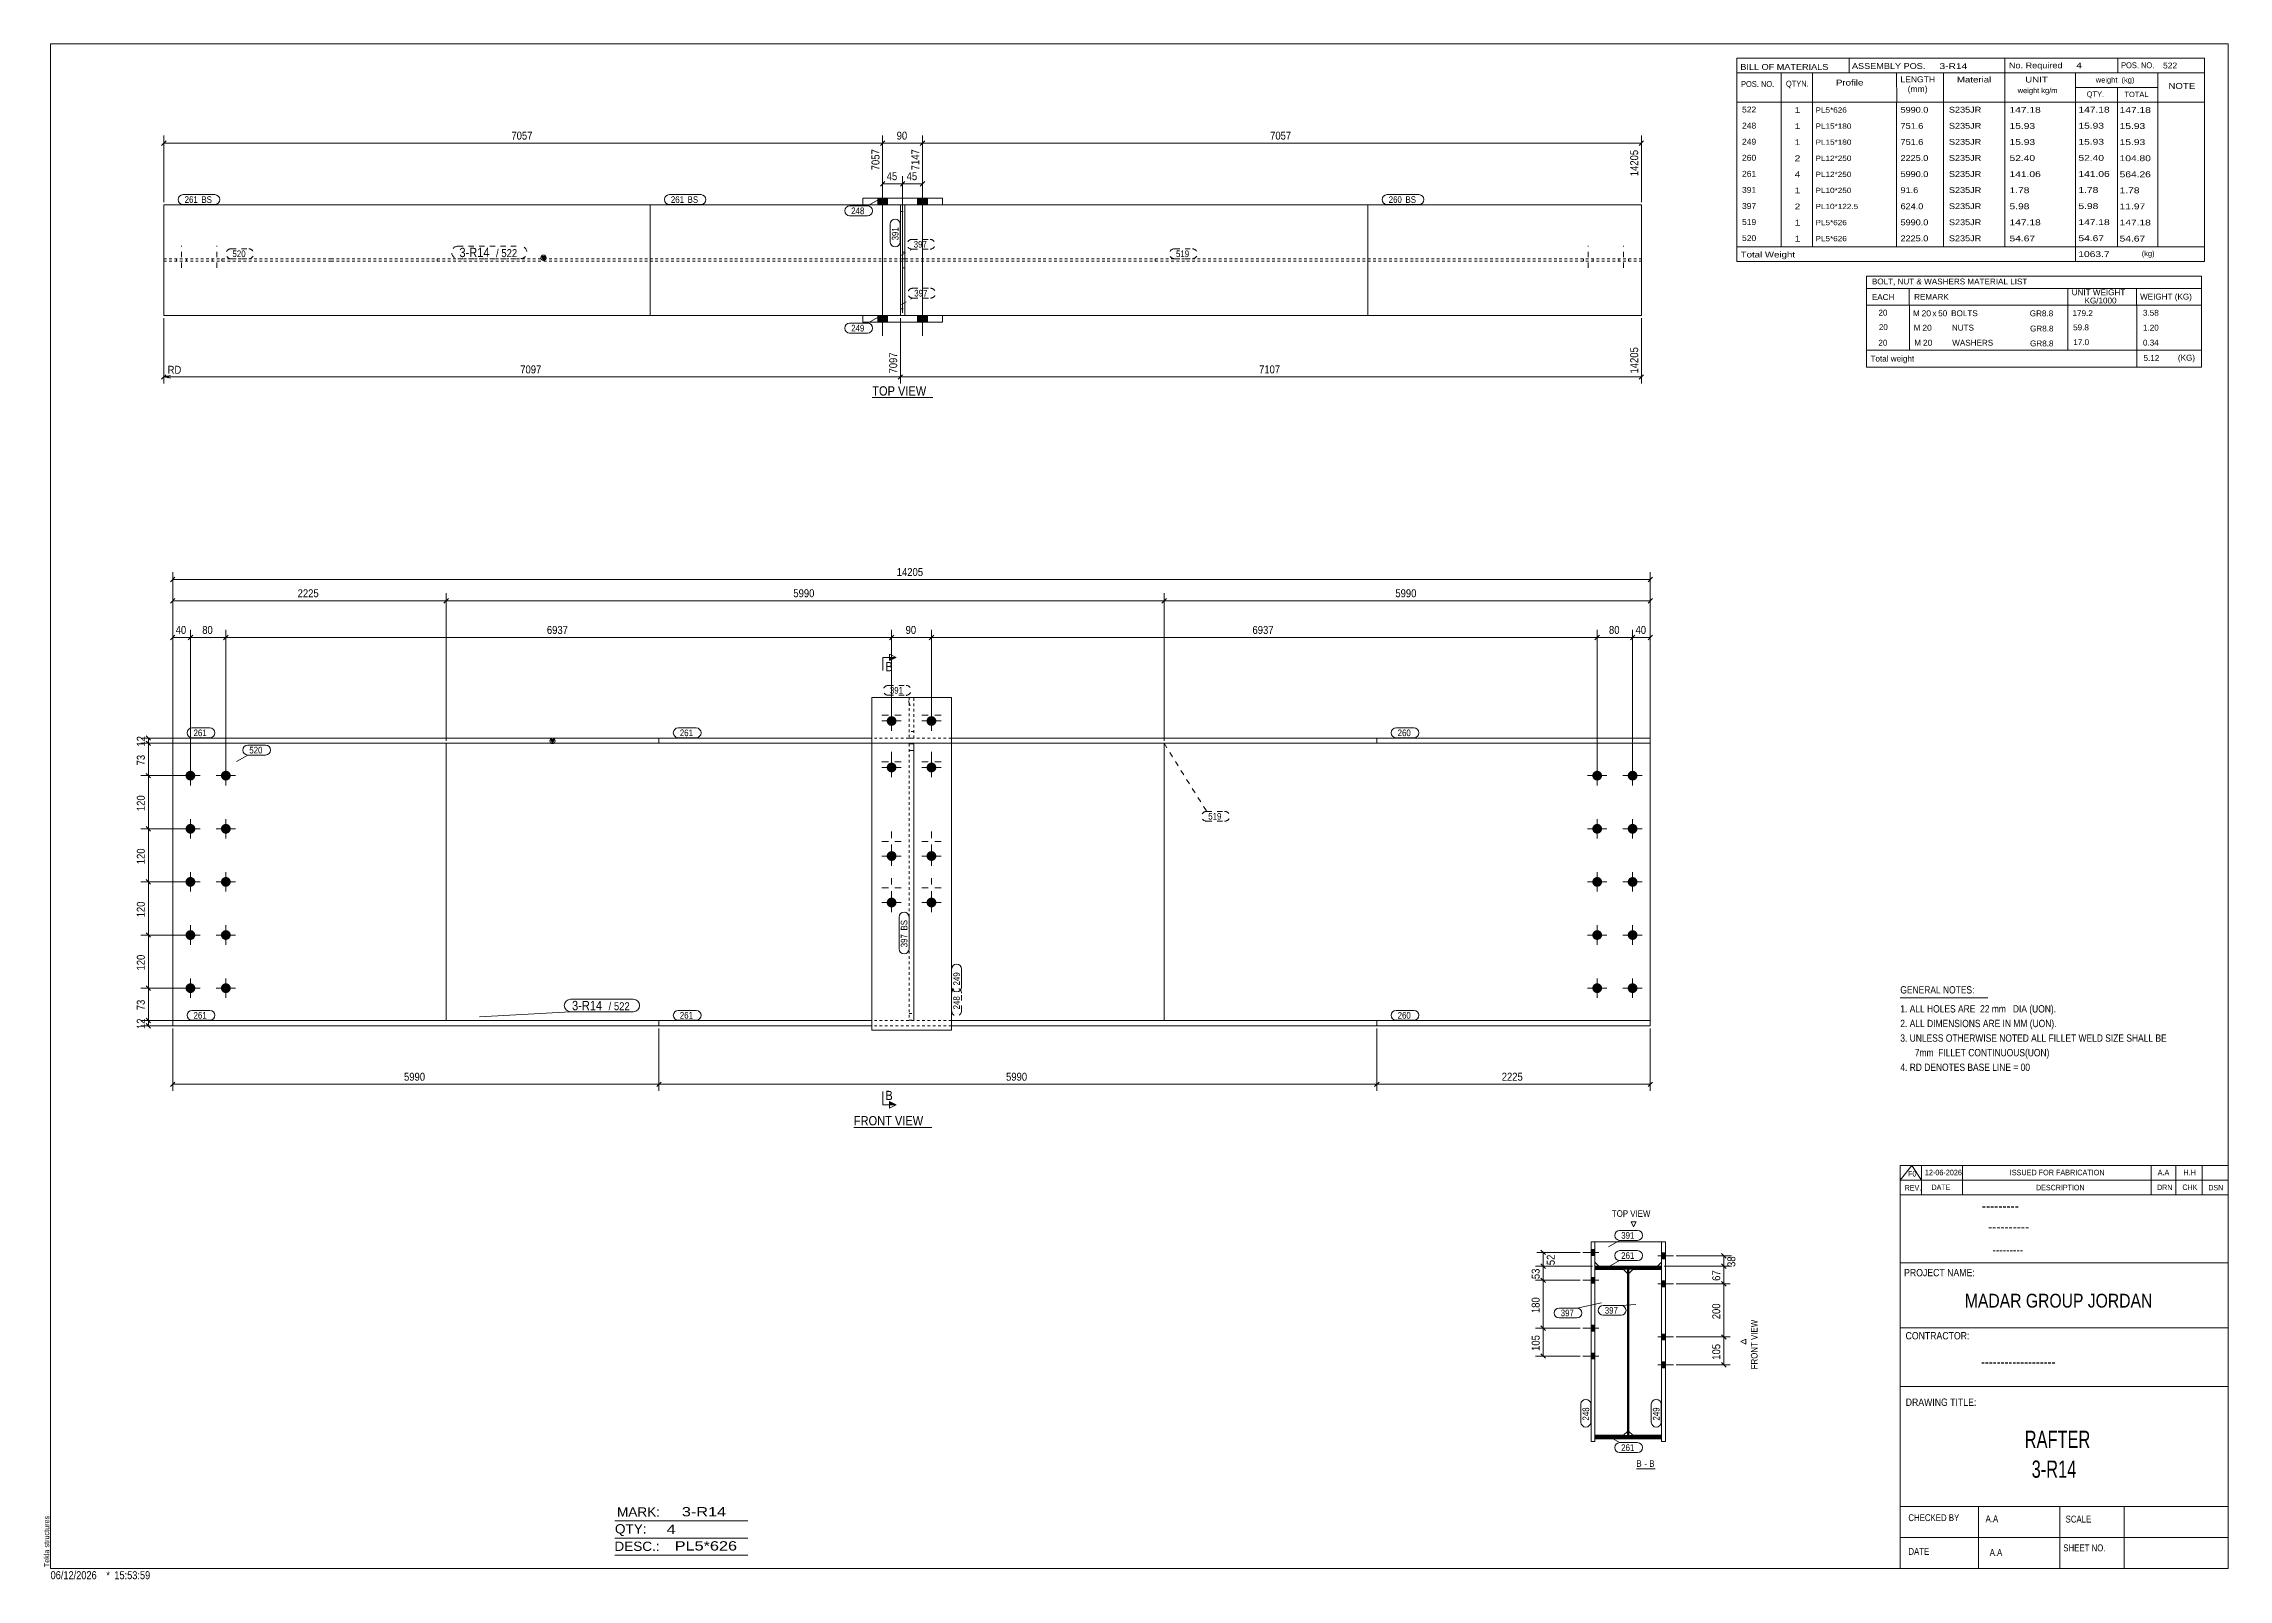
# Model space of a CAD drawing. Header units: millimetres. Extents: x 2 to 825, y 1 to 579.
import ezdxf

# ---------------------------------------------------------------- set-up
doc = ezdxf.new("R2010")
doc.units = ezdxf.units.MM
for name, pattern in [('XKITLINE00', [0]), ('XKITLINE01', [4, 1, -1, 1, -1]), ('XKITLINE02', [4, 2, -2])]:
    doc.linetypes.add(name, pattern=pattern)
for name, color, linetype, lineweight in [('Bolt', 3, 'Continuous', 0), ('Dimensions', 7, 'Continuous', 0), ('DrawingSheet', 5, 'Continuous', 0), ('OtherObjectType', 7, 'Continuous', 0), ('Part', 2, 'Continuous', 0), ('PartMark', 7, 'Continuous', 0), ('Section', 6, 'Continuous', 0)]:
    doc.layers.add(name, color=color, linetype=linetype, lineweight=lineweight)
doc.styles.add('@ARIAL_UNICODE_MS_BOLD', font='ARIAL.TTF')
doc.styles.add('ARIAL', font='ARIAL.TTF')
doc.styles.add('ARIAL_NARROW', font='ARIALN.TTF')
doc.styles.add('COMIC_SANS_MS_BOLD', font='COMICBD.TTF')
doc.styles.add('SWIS721_EX_BT', font='ARIAL.TTF')
doc.styles.add('SWISSE', font='ARIAL.TTF')

# ---------------------------------------------------------------- blocks, each defined once
blk = doc.blocks.new('*A1')
at = {"layer": 'Part', "color": 7, "linetype": 'XKITLINE00', "lineweight": 0}
for p, q in [((598.78, 117.28), (599.14, 117.65)), ((598.78, 117.21), (599.21, 117.64)), ((598.78, 117.15), (599.26, 117.63)), ((598.78, 117.08), (599.27, 117.57)), ((598.78, 117.01), (599.28, 117.51)), ((598.78, 116.94), (599.28, 117.44)), ((598.78, 116.88), (599.28, 117.38)), ((598.78, 116.81), (599.28, 117.31)), ((598.78, 116.74), (599.28, 117.24)), ((598.78, 116.67), (599.28, 117.17)), ((598.78, 116.61), (599.28, 117.11)), ((598.78, 116.54), (599.28, 117.04)), ((598.78, 116.47), (599.28, 116.97)), ((598.78, 116.41), (599.28, 116.91)), ((598.78, 116.34), (599.28, 116.84)), ((598.78, 116.27), (599.28, 116.77)), ((598.78, 116.2), (599.28, 116.7)), ((598.78, 116.14), (599.28, 116.64)), ((598.78, 116.07), (599.28, 116.57)), ((598.78, 116), (599.28, 116.5)), ((598.78, 115.93), (599.28, 116.43)), ((598.78, 115.87), (599.28, 116.37)), ((598.78, 115.8), (599.28, 116.3)), ((598.78, 115.73), (599.28, 116.23)), ((598.78, 115.66), (599.28, 116.16)), ((598.78, 115.6), (599.28, 116.1)), ((598.78, 115.53), (599.28, 116.03)), ((598.78, 115.46), (599.28, 115.96)), ((598.78, 115.4), (599.28, 115.9)), ((598.78, 115.33), (599.28, 115.83)), ((598.78, 115.26), (599.28, 115.76)), ((598.78, 115.19), (599.28, 115.69)), ((598.78, 115.13), (599.28, 115.63)), ((598.78, 115.06), (599.28, 115.56)), ((598.78, 114.99), (599.28, 115.49)), ((598.78, 114.92), (599.28, 115.42)), ((598.78, 114.86), (599.28, 115.36)), ((598.78, 114.79), (599.28, 115.29)), ((598.78, 114.72), (599.28, 115.22)), ((598.8, 117.37), (599.08, 117.65)), ((598.84, 117.48), (599.01, 117.65)), ((598.78, 114.65), (599.28, 115.15)), ((598.78, 114.59), (599.28, 115.09)), ((598.78, 114.52), (599.28, 115.02)), ((598.78, 114.45), (599.28, 114.95)), ((598.78, 114.38), (599.28, 114.88)), ((598.78, 114.32), (599.28, 114.82)), ((598.78, 114.25), (599.28, 114.75)), ((598.78, 114.18), (599.28, 114.68)), ((598.78, 114.12), (599.28, 114.62)), ((598.78, 114.05), (599.28, 114.55)), ((598.78, 113.98), (599.28, 114.48)), ((598.78, 113.91), (599.28, 114.41)), ((598.78, 113.85), (599.28, 114.35)), ((598.78, 113.78), (599.28, 114.28)), ((598.78, 113.71), (599.28, 114.21)), ((598.78, 113.64), (599.28, 114.14)), ((598.78, 113.58), (599.28, 114.08)), ((598.78, 113.51), (599.28, 114.01)), ((598.78, 113.44), (599.28, 113.94)), ((598.78, 113.37), (599.28, 113.87)), ((598.78, 113.31), (599.28, 113.81)), ((598.78, 113.24), (599.28, 113.74)), ((598.78, 113.17), (599.28, 113.67)), ((598.78, 113.11), (599.28, 113.61)), ((598.78, 113.04), (599.28, 113.54)), ((598.78, 112.97), (599.28, 113.47)), ((598.78, 112.9), (599.28, 113.4)), ((598.78, 112.84), (599.28, 113.34)), ((598.78, 112.77), (599.28, 113.27)), ((598.78, 112.7), (599.28, 113.2)), ((598.78, 112.63), (599.28, 113.13)), ((598.78, 112.57), (599.28, 113.07)), ((598.78, 112.5), (599.28, 113)), ((598.78, 112.43), (599.28, 112.93)), ((598.78, 112.36), (599.28, 112.86)), ((598.78, 112.3), (599.28, 112.8)), ((598.78, 112.23), (599.28, 112.73)), ((598.78, 112.16), (599.28, 112.66)), ((598.78, 112.09), (599.28, 112.59)), ((598.78, 112.03), (599.28, 112.53)), ((598.78, 111.96), (599.28, 112.46)), ((598.78, 111.89), (599.28, 112.39)), ((598.78, 111.83), (599.28, 112.33)), ((598.78, 111.76), (599.28, 112.26)), ((598.78, 111.69), (599.28, 112.19)), ((598.78, 111.62), (599.28, 112.12)), ((598.78, 111.56), (599.28, 112.06)), ((598.78, 111.49), (599.28, 111.99)), ((598.78, 111.42), (599.28, 111.92)), ((598.78, 111.35), (599.28, 111.85)), ((598.78, 111.29), (599.28, 111.79)), ((598.78, 111.22), (599.28, 111.72)), ((598.78, 111.15), (599.28, 111.65)), ((598.78, 111.08), (599.28, 111.58)), ((598.78, 111.02), (599.28, 111.52)), ((598.78, 110.95), (599.28, 111.45)), ((598.78, 110.88), (599.28, 111.38)), ((598.78, 110.82), (599.28, 111.32)), ((598.78, 110.75), (599.28, 111.25)), ((598.78, 110.68), (599.28, 111.18)), ((598.78, 110.61), (599.28, 111.11)), ((598.78, 110.55), (599.28, 111.05)), ((598.78, 110.48), (599.28, 110.98)), ((598.78, 110.41), (599.28, 110.91)), ((598.78, 110.34), (599.28, 110.84)), ((598.78, 110.28), (599.28, 110.78)), ((598.78, 110.21), (599.28, 110.71)), ((598.78, 110.14), (599.28, 110.64)), ((598.78, 110.07), (599.28, 110.57)), ((598.78, 110.01), (599.28, 110.51)), ((598.78, 109.94), (599.28, 110.44)), ((598.78, 109.87), (599.28, 110.37)), ((598.78, 109.8), (599.28, 110.3)), ((598.78, 109.74), (599.28, 110.24)), ((598.78, 109.67), (599.28, 110.17)), ((598.78, 109.6), (599.28, 110.1)), ((598.78, 109.54), (599.28, 110.04)), ((598.78, 109.47), (599.28, 109.97)), ((598.78, 109.4), (599.28, 109.9)), ((598.78, 109.33), (599.28, 109.83)), ((598.78, 109.27), (599.28, 109.77)), ((598.78, 109.2), (599.28, 109.7)), ((598.78, 109.13), (599.28, 109.63)), ((598.78, 109.06), (599.28, 109.56)), ((598.78, 109), (599.28, 109.5)), ((598.78, 108.93), (599.28, 109.43)), ((598.78, 108.86), (599.28, 109.36)), ((598.78, 108.79), (599.28, 109.29)), ((598.78, 108.73), (599.28, 109.23)), ((598.78, 108.66), (599.28, 109.16)), ((598.78, 108.59), (599.28, 109.09)), ((598.78, 108.53), (599.28, 109.03)), ((598.78, 108.46), (599.28, 108.96)), ((598.78, 108.39), (599.28, 108.89)), ((598.78, 108.32), (599.28, 108.82)), ((598.78, 108.26), (599.28, 108.76)), ((598.78, 108.19), (599.28, 108.69)), ((598.78, 108.12), (599.28, 108.62)), ((598.78, 108.05), (599.28, 108.55)), ((598.78, 107.99), (599.28, 108.49)), ((598.78, 107.92), (599.28, 108.42)), ((598.78, 107.85), (599.28, 108.35)), ((598.78, 107.78), (599.28, 108.28)), ((598.78, 107.72), (599.28, 108.22)), ((598.78, 107.65), (599.28, 108.15)), ((598.78, 107.58), (599.28, 108.08)), ((598.78, 107.51), (599.28, 108.01)), ((598.78, 107.45), (599.28, 107.95)), ((598.78, 107.38), (599.28, 107.88)), ((598.78, 107.31), (599.28, 107.81)), ((598.78, 107.25), (599.28, 107.75)), ((598.78, 107.18), (599.28, 107.68)), ((598.78, 107.11), (599.28, 107.61)), ((598.78, 107.04), (599.28, 107.54)), ((598.78, 106.98), (599.28, 107.48)), ((598.78, 106.91), (599.28, 107.41)), ((598.78, 106.84), (599.28, 107.34)), ((598.78, 106.77), (599.28, 107.27)), ((598.78, 106.71), (599.28, 107.21)), ((598.78, 106.64), (599.28, 107.14)), ((598.78, 106.57), (599.28, 107.07)), ((598.78, 106.5), (599.28, 107)), ((598.78, 106.44), (599.28, 106.94)), ((598.78, 106.37), (599.28, 106.87)), ((598.78, 106.3), (599.28, 106.8)), ((598.78, 106.24), (599.28, 106.74)), ((598.78, 106.17), (599.28, 106.67)), ((598.78, 106.1), (599.28, 106.6)), ((598.78, 106.03), (599.28, 106.53)), ((598.78, 105.97), (599.28, 106.47)), ((598.78, 105.9), (599.28, 106.4)), ((598.78, 105.83), (599.28, 106.33)), ((598.78, 105.76), (599.28, 106.26)), ((598.78, 105.7), (599.28, 106.2)), ((598.78, 105.63), (599.28, 106.13)), ((598.78, 105.56), (599.28, 106.06)), ((598.78, 105.49), (599.28, 105.99)), ((598.78, 105.43), (599.28, 105.93)), ((598.78, 105.36), (599.28, 105.86)), ((598.78, 105.29), (599.28, 105.79)), ((598.78, 105.22), (599.28, 105.72)), ((598.78, 105.16), (599.28, 105.66)), ((598.78, 105.09), (599.28, 105.59)), ((598.78, 105.02), (599.28, 105.52)), ((598.78, 104.96), (599.28, 105.46)), ((598.78, 104.89), (599.28, 105.39)), ((598.78, 104.82), (599.28, 105.32)), ((598.78, 104.75), (599.28, 105.25)), ((598.78, 104.69), (599.28, 105.19)), ((598.78, 104.62), (599.28, 105.12)), ((598.78, 104.55), (599.28, 105.05)), ((598.78, 104.48), (599.28, 104.98)), ((598.78, 104.42), (599.28, 104.92)), ((598.78, 104.35), (599.28, 104.85)), ((598.78, 104.28), (599.28, 104.78)), ((598.78, 104.21), (599.28, 104.71)), ((598.78, 104.15), (599.28, 104.65)), ((598.78, 104.08), (599.28, 104.58)), ((598.78, 104.01), (599.28, 104.51)), ((598.78, 103.95), (599.28, 104.45)), ((598.78, 103.88), (599.28, 104.38)), ((598.78, 103.81), (599.28, 104.31)), ((598.78, 103.74), (599.28, 104.24)), ((598.78, 103.68), (599.28, 104.18)), ((598.78, 103.61), (599.28, 104.11)), ((598.78, 103.54), (599.28, 104.04)), ((598.78, 103.47), (599.28, 103.97)), ((598.78, 103.41), (599.28, 103.91)), ((598.78, 103.34), (599.28, 103.84)), ((598.78, 103.27), (599.28, 103.77)), ((598.78, 103.2), (599.28, 103.7)), ((598.78, 103.14), (599.28, 103.64)), ((598.78, 103.07), (599.28, 103.57)), ((598.78, 103), (599.28, 103.5)), ((598.78, 102.93), (599.28, 103.43)), ((598.78, 102.87), (599.28, 103.37)), ((598.78, 102.8), (599.28, 103.3)), ((598.78, 102.73), (599.28, 103.23)), ((598.78, 102.67), (599.28, 103.17)), ((598.78, 102.6), (599.28, 103.1)), ((598.78, 102.53), (599.28, 103.03)), ((598.78, 102.46), (599.28, 102.96)), ((598.78, 102.4), (599.28, 102.9)), ((598.78, 102.33), (599.28, 102.83)), ((598.78, 102.26), (599.28, 102.76)), ((598.78, 102.19), (599.28, 102.69)), ((598.78, 102.13), (599.28, 102.63)), ((598.78, 102.06), (599.28, 102.56)), ((598.78, 101.99), (599.28, 102.49)), ((598.78, 101.92), (599.28, 102.42)), ((598.78, 101.86), (599.28, 102.36)), ((598.78, 101.79), (599.28, 102.29)), ((598.78, 101.72), (599.28, 102.22)), ((598.78, 101.66), (599.28, 102.16)), ((598.78, 101.59), (599.28, 102.09)), ((598.78, 101.52), (599.28, 102.02)), ((598.78, 101.45), (599.28, 101.95)), ((598.78, 101.39), (599.28, 101.89)), ((598.78, 101.32), (599.28, 101.82)), ((598.78, 101.25), (599.28, 101.75)), ((598.78, 101.18), (599.28, 101.68)), ((598.78, 101.12), (599.28, 101.62)), ((598.78, 101.05), (599.28, 101.55)), ((598.78, 100.98), (599.28, 101.48)), ((598.78, 100.91), (599.28, 101.41)), ((598.78, 100.85), (599.28, 101.35)), ((598.78, 100.78), (599.28, 101.28)), ((598.78, 100.71), (599.28, 101.21)), ((598.78, 100.64), (599.28, 101.14)), ((598.78, 100.58), (599.28, 101.08)), ((598.78, 100.51), (599.28, 101.01)), ((598.78, 100.44), (599.28, 100.94)), ((598.78, 100.38), (599.28, 100.88)), ((598.78, 100.31), (599.28, 100.81)), ((598.78, 100.24), (599.28, 100.74)), ((598.78, 100.17), (599.28, 100.67)), ((598.78, 100.11), (599.28, 100.61)), ((598.78, 100.04), (599.28, 100.54)), ((598.78, 99.97), (599.28, 100.47)), ((598.78, 99.9), (599.28, 100.4)), ((598.78, 99.84), (599.28, 100.34)), ((598.78, 99.77), (599.28, 100.27)), ((598.78, 99.7), (599.28, 100.2)), ((598.78, 99.63), (599.28, 100.13)), ((598.78, 99.57), (599.28, 100.07)), ((598.78, 99.5), (599.28, 100)), ((598.78, 99.43), (599.28, 99.93)), ((598.78, 99.37), (599.28, 99.87)), ((598.78, 99.3), (599.28, 99.8)), ((598.78, 99.23), (599.28, 99.73)), ((598.78, 99.16), (599.28, 99.66)), ((598.78, 99.1), (599.28, 99.6)), ((598.78, 99.03), (599.28, 99.53)), ((598.78, 98.96), (599.28, 99.46)), ((598.78, 98.89), (599.28, 99.39)), ((598.78, 98.83), (599.28, 99.33)), ((598.78, 98.76), (599.28, 99.26)), ((598.78, 98.69), (599.28, 99.19)), ((598.78, 98.62), (599.28, 99.12)), ((598.78, 98.56), (599.28, 99.06)), ((598.78, 98.49), (599.28, 98.99)), ((598.78, 98.42), (599.28, 98.92)), ((598.78, 98.36), (599.28, 98.86)), ((598.78, 98.29), (599.28, 98.79)), ((598.78, 98.22), (599.28, 98.72)), ((598.78, 98.15), (599.28, 98.65)), ((598.78, 98.09), (599.28, 98.59)), ((598.78, 98.02), (599.28, 98.52)), ((598.78, 97.95), (599.28, 98.45)), ((598.78, 97.88), (599.28, 98.38)), ((598.78, 97.82), (599.28, 98.32)), ((598.78, 97.75), (599.28, 98.25)), ((598.78, 97.68), (599.28, 98.18)), ((598.78, 97.61), (599.28, 98.11)), ((598.78, 97.55), (599.28, 98.05)), ((598.78, 97.48), (599.28, 97.98)), ((598.78, 97.41), (598.81, 97.44)), ((598.78, 97.34), (598.84, 97.41)), ((598.78, 97.28), (598.88, 97.38)), ((598.78, 97.21), (598.91, 97.34)), ((598.78, 97.14), (598.94, 97.31)), ((598.78, 97.08), (598.98, 97.27)), ((598.78, 97.01), (599.01, 97.24)), ((598.78, 96.94), (599.04, 97.21)), ((598.78, 96.87), (599.08, 97.17)), ((598.78, 96.81), (599.11, 97.14)), ((598.78, 96.74), (599.15, 97.11)), ((598.78, 96.67), (599.18, 97.07)), ((598.78, 96.6), (599.21, 97.04)), ((598.78, 96.54), (599.25, 97.01)), ((598.78, 96.47), (599.28, 96.97)), ((598.78, 96.4), (599.28, 96.9)), ((598.78, 96.33), (599.28, 96.83)), ((598.78, 96.27), (599.28, 96.77)), ((598.78, 96.2), (599.28, 96.7)), ((598.78, 96.13), (599.28, 96.63)), ((598.78, 96.07), (599.28, 96.57)), ((598.78, 96), (599.28, 96.5)), ((598.78, 95.93), (599.28, 96.43)), ((598.78, 95.86), (599.28, 96.36)), ((598.78, 95.8), (599.28, 96.3)), ((598.78, 95.73), (599.28, 96.23)), ((598.78, 95.66), (599.28, 96.16)), ((598.78, 95.59), (599.28, 96.09)), ((598.78, 95.53), (599.28, 96.03)), ((598.78, 95.46), (599.28, 95.96)), ((598.78, 95.39), (599.28, 95.89)), ((598.78, 95.32), (599.28, 95.82)), ((598.78, 95.26), (599.28, 95.76)), ((598.78, 95.19), (599.28, 95.69)), ((598.78, 95.12), (599.28, 95.62)), ((598.78, 95.05), (599.28, 95.55)), ((598.78, 94.99), (599.28, 95.49)), ((598.78, 94.92), (599.28, 95.42)), ((598.78, 94.85), (599.28, 95.35)), ((598.78, 94.79), (599.28, 95.29)), ((598.78, 94.72), (599.28, 95.22)), ((598.78, 94.65), (599.28, 95.15)), ((598.78, 94.58), (599.28, 95.08)), ((598.78, 94.52), (599.28, 95.02)), ((598.78, 94.45), (599.28, 94.95)), ((598.78, 94.38), (599.28, 94.88)), ((598.78, 94.31), (599.28, 94.81)), ((598.78, 94.25), (599.28, 94.75)), ((598.78, 94.18), (599.28, 94.68)), ((598.78, 94.11), (599.28, 94.61)), ((598.78, 94.04), (599.28, 94.54)), ((598.78, 93.98), (599.28, 94.48)), ((598.78, 93.91), (599.28, 94.41)), ((598.78, 93.84), (599.28, 94.34)), ((598.78, 93.78), (599.28, 94.28)), ((598.78, 93.71), (599.28, 94.21)), ((598.78, 93.64), (599.28, 94.14)), ((598.78, 93.57), (599.28, 94.07)), ((598.78, 93.51), (599.28, 94.01)), ((598.78, 93.44), (599.28, 93.94)), ((598.78, 93.37), (599.28, 93.87)), ((598.78, 93.3), (599.28, 93.8)), ((598.78, 93.24), (599.28, 93.74)), ((598.78, 93.17), (599.28, 93.67)), ((598.78, 93.1), (599.28, 93.6)), ((598.78, 93.03), (599.28, 93.53)), ((598.78, 92.97), (599.28, 93.47)), ((598.78, 92.9), (599.28, 93.4)), ((598.78, 92.83), (599.28, 93.33)), ((598.78, 92.76), (599.28, 93.26)), ((598.78, 92.7), (599.28, 93.2)), ((598.78, 92.63), (599.28, 93.13)), ((598.78, 92.56), (599.28, 93.06)), ((598.78, 92.5), (599.28, 93)), ((598.78, 92.43), (599.28, 92.93)), ((598.78, 92.36), (599.28, 92.86)), ((598.78, 92.29), (599.28, 92.79)), ((598.78, 92.23), (599.28, 92.73)), ((598.78, 92.16), (599.28, 92.66)), ((598.78, 92.09), (599.28, 92.59)), ((598.78, 92.02), (599.28, 92.52)), ((598.78, 91.96), (599.28, 92.46)), ((598.78, 91.89), (599.28, 92.39)), ((598.78, 91.82), (599.28, 92.32)), ((598.78, 91.75), (599.28, 92.25)), ((598.78, 91.69), (599.28, 92.19)), ((598.78, 91.62), (599.28, 92.12)), ((598.78, 91.55), (599.28, 92.05)), ((598.78, 91.49), (599.28, 91.99)), ((598.78, 91.42), (599.28, 91.92)), ((598.78, 91.35), (599.28, 91.85)), ((598.78, 91.28), (599.28, 91.78)), ((598.78, 91.22), (599.28, 91.72)), ((598.78, 91.15), (599.28, 91.65)), ((598.78, 91.08), (599.28, 91.58)), ((598.78, 91.01), (599.28, 91.51)), ((598.78, 90.95), (599.28, 91.45)), ((598.78, 90.88), (599.28, 91.38)), ((598.78, 90.81), (599.28, 91.31)), ((598.78, 90.74), (599.28, 91.24)), ((598.78, 90.68), (599.28, 91.18)), ((598.78, 90.61), (599.28, 91.11)), ((598.78, 90.54), (599.28, 91.04)), ((598.78, 90.47), (599.28, 90.97)), ((598.78, 90.41), (599.28, 90.91)), ((598.78, 90.34), (599.28, 90.84)), ((598.78, 90.27), (599.28, 90.77)), ((598.78, 90.21), (599.28, 90.71)), ((598.78, 90.14), (599.28, 90.64)), ((598.78, 90.07), (599.28, 90.57)), ((598.78, 90), (599.28, 90.5)), ((598.81, 97.44), (599.28, 97.91)), ((598.84, 97.41), (599.28, 97.84)), ((598.88, 97.38), (599.28, 97.78)), ((598.91, 97.34), (599.28, 97.71)), ((598.94, 97.31), (599.28, 97.64)), ((598.98, 97.27), (599.28, 97.58)), ((599.01, 97.24), (599.28, 97.51)), ((599.04, 97.21), (599.28, 97.44)), ((599.08, 97.17), (599.28, 97.37)), ((599.11, 97.14), (599.28, 97.31)), ((599.15, 97.11), (599.28, 97.24)), ((599.18, 97.07), (599.28, 97.17)), ((599.21, 97.04), (599.28, 97.1)), ((599.25, 97.01), (599.28, 97.04)), ((598.78, 89.94), (599.28, 90.44)), ((598.78, 89.87), (599.28, 90.37)), ((598.78, 89.8), (599.28, 90.3)), ((598.78, 89.73), (599.28, 90.23)), ((598.78, 89.67), (599.28, 90.17)), ((598.78, 89.6), (599.28, 90.1)), ((598.78, 89.53), (599.28, 90.03)), ((598.78, 89.46), (599.28, 89.96)), ((598.78, 89.4), (599.28, 89.9)), ((598.78, 89.33), (599.28, 89.83)), ((598.78, 89.26), (599.28, 89.76)), ((598.78, 89.2), (599.28, 89.7)), ((598.78, 89.13), (599.28, 89.63)), ((598.78, 89.06), (599.28, 89.56)), ((598.78, 88.99), (599.28, 89.49)), ((598.78, 88.93), (599.28, 89.43)), ((598.78, 88.86), (599.28, 89.36)), ((598.78, 88.79), (599.28, 89.29)), ((598.78, 88.72), (599.28, 89.22)), ((598.78, 88.66), (599.28, 89.16)), ((598.78, 88.59), (599.28, 89.09)), ((598.78, 88.52), (599.28, 89.02)), ((598.78, 88.45), (599.28, 88.95)), ((598.78, 88.39), (599.28, 88.89)), ((598.78, 88.32), (599.28, 88.82)), ((598.78, 88.25), (599.28, 88.75)), ((598.78, 88.18), (599.28, 88.68)), ((598.78, 88.12), (599.28, 88.62)), ((598.78, 88.05), (599.28, 88.55)), ((598.78, 87.98), (599.28, 88.48)), ((598.78, 87.92), (599.28, 88.42)), ((598.78, 87.85), (599.28, 88.35)), ((598.78, 87.78), (599.28, 88.28)), ((598.78, 87.71), (599.28, 88.21)), ((598.78, 87.65), (599.28, 88.15)), ((598.78, 87.58), (599.28, 88.08)), ((598.78, 87.51), (599.28, 88.01)), ((598.78, 87.44), (599.28, 87.94)), ((598.78, 87.38), (599.28, 87.88)), ((598.78, 87.31), (599.28, 87.81)), ((598.78, 87.24), (599.28, 87.74)), ((598.78, 87.17), (599.28, 87.67)), ((598.78, 87.11), (599.28, 87.61)), ((598.78, 87.04), (599.28, 87.54)), ((598.78, 86.97), (599.28, 87.47)), ((598.78, 86.91), (599.28, 87.41)), ((598.78, 86.84), (599.28, 87.34)), ((598.78, 86.77), (599.28, 87.27)), ((598.78, 86.7), (599.28, 87.2)), ((598.78, 86.64), (599.28, 87.14)), ((598.78, 86.57), (599.28, 87.07)), ((598.78, 86.5), (599.28, 87)), ((598.78, 86.43), (599.28, 86.93)), ((598.78, 86.37), (599.28, 86.87)), ((598.78, 86.3), (599.28, 86.8)), ((598.78, 86.23), (599.28, 86.73)), ((598.78, 86.16), (599.28, 86.66)), ((598.78, 86.1), (599.28, 86.6)), ((598.78, 86.03), (599.28, 86.53)), ((598.78, 85.96), (599.28, 86.46)), ((598.78, 85.89), (599.28, 86.39)), ((598.78, 85.83), (599.28, 86.33)), ((598.78, 85.76), (599.28, 86.26)), ((598.78, 85.69), (599.28, 86.19)), ((598.78, 85.63), (599.28, 86.13)), ((598.78, 85.56), (599.28, 86.06)), ((598.78, 85.49), (599.28, 85.99)), ((598.78, 85.42), (599.28, 85.92)), ((598.78, 85.36), (599.28, 85.86)), ((598.78, 85.29), (599.28, 85.79)), ((598.78, 85.22), (599.28, 85.72)), ((598.78, 85.15), (599.28, 85.65)), ((598.78, 85.09), (599.28, 85.59)), ((598.78, 85.02), (599.28, 85.52)), ((598.78, 84.95), (599.28, 85.45)), ((598.78, 84.88), (599.28, 85.38)), ((598.78, 84.82), (599.28, 85.32)), ((598.78, 84.75), (599.28, 85.25)), ((598.78, 84.68), (599.28, 85.18)), ((598.78, 84.62), (599.28, 85.12)), ((598.78, 84.55), (599.28, 85.05)), ((598.78, 84.48), (599.28, 84.98)), ((598.78, 84.41), (599.28, 84.91)), ((598.78, 84.35), (599.28, 84.85)), ((598.78, 84.28), (599.28, 84.78)), ((598.78, 84.21), (599.28, 84.71)), ((598.78, 84.14), (599.28, 84.64)), ((598.78, 84.08), (599.28, 84.58)), ((598.78, 84.01), (599.28, 84.51)), ((598.78, 83.94), (599.28, 84.44)), ((598.78, 83.87), (599.28, 84.37)), ((598.78, 83.81), (599.28, 84.31)), ((598.78, 83.74), (599.28, 84.24)), ((598.78, 83.67), (599.28, 84.17)), ((598.78, 83.6), (599.28, 84.1)), ((598.78, 83.54), (599.28, 84.04)), ((598.78, 83.47), (599.28, 83.97)), ((598.78, 83.4), (599.28, 83.9)), ((598.78, 83.34), (599.28, 83.84)), ((598.78, 83.27), (599.28, 83.77)), ((598.78, 83.2), (599.28, 83.7)), ((598.78, 83.13), (599.28, 83.63)), ((598.78, 83.07), (599.28, 83.57)), ((598.78, 83), (599.28, 83.5)), ((598.78, 82.93), (599.28, 83.43)), ((598.78, 82.86), (599.28, 83.36)), ((598.78, 82.8), (599.28, 83.3)), ((598.78, 82.73), (599.28, 83.23)), ((598.78, 82.66), (599.28, 83.16)), ((598.78, 82.59), (599.28, 83.09)), ((598.78, 82.53), (599.28, 83.03)), ((598.78, 82.46), (599.28, 82.96)), ((598.78, 82.39), (599.28, 82.89)), ((598.78, 82.33), (599.28, 82.83)), ((598.78, 82.26), (599.28, 82.76)), ((598.78, 82.19), (599.28, 82.69)), ((598.78, 82.12), (599.28, 82.62)), ((598.78, 82.06), (599.28, 82.56)), ((598.78, 81.99), (599.28, 82.49)), ((598.78, 81.92), (599.28, 82.42)), ((598.78, 81.85), (599.28, 82.35)), ((598.78, 81.79), (599.28, 82.29)), ((598.78, 81.72), (599.28, 82.22)), ((598.78, 81.65), (599.28, 82.15)), ((598.78, 81.58), (599.28, 82.08)), ((598.78, 81.52), (599.28, 82.02)), ((598.78, 81.45), (599.28, 81.95)), ((598.78, 81.38), (599.28, 81.88)), ((598.78, 81.31), (599.28, 81.81)), ((598.78, 81.25), (599.28, 81.75)), ((598.78, 81.18), (599.28, 81.68)), ((598.78, 81.11), (599.28, 81.61)), ((598.78, 81.05), (599.28, 81.55)), ((598.78, 80.98), (599.28, 81.48)), ((598.78, 80.91), (599.28, 81.41)), ((598.78, 80.84), (599.28, 81.34)), ((598.78, 80.78), (599.28, 81.28)), ((598.78, 80.71), (599.28, 81.21)), ((598.78, 80.64), (599.28, 81.14)), ((598.78, 80.57), (599.28, 81.07)), ((598.78, 80.51), (599.28, 81.01)), ((598.78, 80.44), (599.28, 80.94)), ((598.78, 80.37), (599.28, 80.87)), ((598.78, 80.3), (599.28, 80.8)), ((598.78, 80.24), (599.28, 80.74)), ((598.78, 80.17), (599.28, 80.67)), ((598.78, 80.1), (599.28, 80.6)), ((598.78, 80.04), (599.28, 80.54)), ((598.78, 79.97), (599.28, 80.47)), ((598.78, 79.9), (599.28, 80.4)), ((598.78, 79.83), (599.28, 80.33)), ((598.78, 79.77), (599.28, 80.27)), ((598.78, 79.7), (599.28, 80.2)), ((598.78, 79.63), (599.28, 80.13)), ((598.78, 79.56), (599.28, 80.06)), ((598.78, 79.5), (599.28, 80)), ((598.78, 79.43), (599.28, 79.93)), ((598.78, 79.36), (599.28, 79.86)), ((598.78, 79.29), (599.28, 79.79)), ((598.78, 79.23), (599.28, 79.73)), ((598.78, 79.16), (599.28, 79.66)), ((598.78, 79.09), (599.28, 79.59)), ((598.78, 79.03), (599.28, 79.53)), ((598.78, 78.96), (599.28, 79.46)), ((598.78, 78.89), (599.28, 79.39)), ((598.78, 78.82), (599.28, 79.32)), ((598.78, 78.76), (599.28, 79.26)), ((598.78, 78.69), (599.28, 79.19)), ((598.78, 78.62), (599.28, 79.12)), ((598.78, 78.55), (599.28, 79.05)), ((598.78, 78.49), (599.28, 78.99)), ((598.78, 78.42), (599.28, 78.92)), ((598.78, 78.35), (599.28, 78.85)), ((598.78, 78.28), (599.28, 78.78)), ((598.78, 78.22), (599.28, 78.72)), ((598.78, 78.15), (599.28, 78.65)), ((598.78, 78.08), (599.28, 78.58)), ((598.78, 78.01), (599.28, 78.51)), ((598.78, 77.95), (599.28, 78.45)), ((598.78, 77.88), (599.28, 78.38)), ((598.78, 77.81), (599.28, 78.31)), ((598.78, 77.75), (599.28, 78.25)), ((598.78, 77.68), (599.28, 78.18)), ((598.78, 77.61), (599.28, 78.11)), ((598.78, 77.54), (599.28, 78.04)), ((598.78, 77.48), (599.28, 77.98)), ((598.78, 77.41), (599.28, 77.91)), ((598.78, 77.34), (599.28, 77.84)), ((598.78, 77.27), (599.28, 77.77)), ((598.78, 77.21), (599.28, 77.71)), ((598.78, 77.14), (599.28, 77.64)), ((598.78, 77.07), (599.28, 77.57)), ((598.78, 77), (599.28, 77.5)), ((598.78, 76.94), (599.28, 77.44)), ((598.78, 76.87), (599.28, 77.37)), ((598.78, 76.8), (599.28, 77.3)), ((598.78, 76.74), (599.28, 77.24)), ((598.78, 76.67), (599.28, 77.17)), ((598.78, 76.6), (599.28, 77.1)), ((598.78, 76.53), (599.28, 77.03)), ((598.78, 76.47), (599.28, 76.97)), ((598.78, 76.4), (599.28, 76.9)), ((598.78, 76.33), (599.28, 76.83)), ((598.78, 76.26), (599.28, 76.76)), ((598.78, 76.2), (598.81, 76.23)), ((598.78, 76.13), (598.84, 76.19)), ((598.78, 76.06), (598.88, 76.16)), ((598.78, 75.99), (598.91, 76.13)), ((598.78, 75.93), (598.94, 76.09)), ((598.78, 75.86), (598.98, 76.06)), ((598.78, 75.79), (599.01, 76.03)), ((598.78, 75.72), (599.05, 75.99)), ((598.78, 75.66), (599.08, 75.96)), ((598.78, 75.59), (599.11, 75.93)), ((598.78, 75.52), (599.15, 75.89)), ((598.78, 75.46), (599.18, 75.86)), ((598.78, 75.39), (599.21, 75.82)), ((598.78, 75.32), (599.25, 75.79)), ((598.78, 75.25), (599.28, 75.75)), ((598.78, 75.19), (599.28, 75.69)), ((598.78, 75.12), (599.28, 75.62)), ((598.78, 75.05), (599.28, 75.55)), ((598.78, 74.98), (599.28, 75.48)), ((598.78, 74.92), (599.28, 75.42)), ((598.78, 74.85), (599.28, 75.35)), ((598.78, 74.78), (599.28, 75.28)), ((598.78, 74.71), (599.28, 75.21)), ((598.78, 74.65), (599.28, 75.15)), ((598.78, 74.58), (599.28, 75.08)), ((598.78, 74.51), (599.28, 75.01)), ((598.78, 74.45), (599.28, 74.95)), ((598.78, 74.38), (599.28, 74.88)), ((598.78, 74.31), (599.28, 74.81)), ((598.78, 74.24), (599.28, 74.74)), ((598.78, 74.18), (599.28, 74.68)), ((598.78, 74.11), (599.28, 74.61)), ((598.78, 74.04), (599.28, 74.54)), ((598.78, 73.97), (599.28, 74.47)), ((598.78, 73.91), (599.28, 74.41)), ((598.78, 73.84), (599.28, 74.34)), ((598.78, 73.77), (599.28, 74.27)), ((598.78, 73.7), (599.28, 74.2)), ((598.78, 73.64), (599.28, 74.14)), ((598.78, 73.57), (599.28, 74.07)), ((598.81, 76.23), (599.28, 76.7)), ((598.84, 76.19), (599.28, 76.63)), ((598.88, 76.16), (599.28, 76.56)), ((598.91, 76.13), (599.28, 76.49)), ((598.94, 76.09), (599.28, 76.43)), ((598.98, 76.06), (599.28, 76.36)), ((599.01, 76.03), (599.28, 76.29)), ((599.05, 75.99), (599.28, 76.22)), ((599.08, 75.96), (599.28, 76.16)), ((599.11, 75.93), (599.28, 76.09)), ((599.15, 75.89), (599.28, 76.02)), ((599.18, 75.86), (599.28, 75.96)), ((599.21, 75.82), (599.28, 75.89)), ((599.25, 75.79), (599.28, 75.82)), ((598.78, 73.5), (599.28, 74)), ((598.78, 73.43), (599.28, 73.93)), ((598.78, 73.37), (599.28, 73.87)), ((598.78, 73.3), (599.28, 73.8)), ((598.78, 73.23), (599.28, 73.73)), ((598.78, 73.17), (599.28, 73.67)), ((598.78, 73.1), (599.28, 73.6)), ((598.78, 73.03), (599.28, 73.53)), ((598.78, 72.96), (599.28, 73.46)), ((598.78, 72.9), (599.28, 73.4)), ((598.78, 72.83), (599.28, 73.33)), ((598.78, 72.76), (599.28, 73.26)), ((598.78, 72.69), (599.28, 73.19)), ((598.78, 72.63), (599.28, 73.13)), ((598.78, 72.56), (599.28, 73.06)), ((598.78, 72.49), (599.28, 72.99)), ((598.78, 72.42), (599.28, 72.92)), ((598.78, 72.36), (599.28, 72.86)), ((598.78, 72.29), (599.28, 72.79)), ((598.78, 72.22), (599.28, 72.72)), ((598.78, 72.16), (599.28, 72.66)), ((598.78, 72.09), (599.28, 72.59)), ((598.78, 72.02), (599.28, 72.52)), ((598.78, 71.95), (599.28, 72.45)), ((598.78, 71.89), (599.28, 72.39)), ((598.78, 71.82), (599.28, 72.32)), ((598.78, 71.75), (599.28, 72.25)), ((598.78, 71.68), (599.28, 72.18)), ((598.78, 71.62), (599.28, 72.12)), ((598.78, 71.55), (599.28, 72.05)), ((598.78, 71.48), (599.28, 71.98)), ((598.78, 71.41), (599.28, 71.91)), ((598.78, 71.35), (599.28, 71.85)), ((598.78, 71.28), (599.28, 71.78)), ((598.78, 71.21), (599.28, 71.71)), ((598.78, 71.14), (599.28, 71.64)), ((598.78, 71.08), (599.28, 71.58)), ((598.78, 71.01), (599.28, 71.51)), ((598.78, 70.94), (599.28, 71.44)), ((598.78, 70.88), (599.28, 71.38)), ((598.78, 70.81), (599.28, 71.31)), ((598.78, 70.74), (599.28, 71.24)), ((598.78, 70.67), (599.28, 71.17)), ((598.78, 70.61), (599.28, 71.11)), ((598.78, 70.54), (599.28, 71.04)), ((598.78, 70.47), (599.28, 70.97)), ((598.78, 70.4), (599.28, 70.9)), ((598.78, 70.34), (599.28, 70.84)), ((598.78, 70.27), (599.28, 70.77)), ((598.78, 70.2), (599.28, 70.7)), ((598.78, 70.13), (599.28, 70.63)), ((598.78, 70.07), (599.28, 70.57)), ((598.78, 70), (599.28, 70.5)), ((598.78, 69.93), (599.28, 70.43)), ((598.78, 69.87), (599.28, 70.37)), ((598.78, 69.8), (599.28, 70.3)), ((598.78, 69.73), (599.28, 70.23)), ((598.78, 69.66), (599.28, 70.16)), ((598.78, 69.6), (599.28, 70.1)), ((598.78, 69.53), (599.28, 70.03)), ((598.78, 69.46), (599.28, 69.96)), ((598.78, 69.39), (599.28, 69.89)), ((598.78, 69.33), (599.28, 69.83)), ((598.78, 69.26), (599.28, 69.76)), ((598.78, 69.19), (599.28, 69.69)), ((598.78, 69.12), (599.28, 69.62)), ((598.78, 69.06), (599.28, 69.56)), ((598.78, 68.99), (599.28, 69.49)), ((598.78, 68.92), (599.28, 69.42)), ((598.78, 68.85), (599.28, 69.35)), ((598.78, 68.79), (599.28, 69.29)), ((598.78, 68.72), (599.28, 69.22)), ((598.78, 68.65), (599.28, 69.15)), ((598.78, 68.59), (599.28, 69.09)), ((598.78, 68.52), (599.28, 69.02)), ((598.78, 68.45), (599.28, 68.95)), ((598.78, 68.38), (599.28, 68.88)), ((598.78, 68.32), (599.28, 68.82)), ((598.78, 68.25), (599.28, 68.75)), ((598.78, 68.18), (599.28, 68.68)), ((598.78, 68.11), (599.28, 68.61)), ((598.78, 68.05), (599.28, 68.55)), ((598.78, 67.98), (599.28, 68.48)), ((598.78, 67.91), (599.28, 68.41)), ((598.78, 67.84), (599.28, 68.34)), ((598.78, 67.78), (599.28, 68.28)), ((598.78, 67.71), (599.28, 68.21)), ((598.78, 67.64), (599.28, 68.14)), ((598.78, 67.58), (599.28, 68.08)), ((598.78, 67.51), (599.28, 68.01)), ((598.78, 67.44), (599.28, 67.94)), ((598.78, 67.37), (599.28, 67.87)), ((598.78, 67.31), (599.28, 67.81)), ((598.78, 67.24), (599.28, 67.74)), ((598.78, 67.17), (599.28, 67.67)), ((598.78, 67.1), (599.28, 67.6)), ((598.78, 67.04), (599.28, 67.54)), ((598.78, 66.97), (599.28, 67.47)), ((598.78, 66.9), (599.28, 67.4)), ((598.78, 66.83), (599.28, 67.33)), ((598.78, 66.77), (599.28, 67.27)), ((598.78, 66.7), (599.28, 67.2)), ((598.78, 66.63), (599.28, 67.13)), ((598.78, 66.56), (599.28, 67.06)), ((598.78, 66.5), (599.28, 67)), ((598.78, 66.43), (599.28, 66.93)), ((598.78, 66.36), (599.28, 66.86)), ((598.78, 66.3), (599.28, 66.8)), ((598.78, 66.23), (599.28, 66.73)), ((598.78, 66.16), (599.28, 66.66)), ((598.78, 66.09), (599.28, 66.59)), ((598.78, 66.03), (599.28, 66.53)), ((598.78, 65.96), (599.28, 66.46)), ((598.78, 65.89), (599.28, 66.39)), ((598.78, 65.82), (599.28, 66.32)), ((598.78, 65.76), (599.28, 66.26)), ((598.78, 65.69), (599.28, 66.19)), ((598.78, 65.62), (599.28, 66.12)), ((598.78, 65.55), (599.28, 66.05)), ((598.78, 65.49), (599.28, 65.99)), ((598.78, 65.42), (599.28, 65.92)), ((598.78, 65.35), (599.28, 65.85)), ((598.78, 65.29), (599.28, 65.79)), ((598.78, 65.22), (599.28, 65.72)), ((598.78, 65.15), (599.28, 65.65)), ((598.78, 65.08), (599.28, 65.58)), ((598.78, 65.02), (599.28, 65.52)), ((598.78, 64.95), (599.28, 65.45)), ((598.78, 64.88), (599.28, 65.38)), ((598.78, 64.81), (599.28, 65.31)), ((598.78, 64.75), (599.28, 65.25)), ((598.78, 64.68), (599.28, 65.18)), ((598.78, 64.61), (599.28, 65.11)), ((598.78, 64.54), (599.28, 65.04)), ((598.78, 64.48), (599.28, 64.98)), ((598.78, 64.41), (599.28, 64.91)), ((598.78, 64.34), (599.28, 64.84)), ((598.78, 64.27), (599.28, 64.77)), ((598.78, 64.21), (599.28, 64.71)), ((598.78, 64.14), (599.28, 64.64)), ((598.78, 64.07), (599.28, 64.57)), ((598.78, 64.01), (599.28, 64.51)), ((598.78, 63.94), (599.28, 64.44)), ((598.78, 63.87), (599.28, 64.37)), ((598.78, 63.8), (599.28, 64.3)), ((598.78, 63.74), (599.28, 64.24)), ((598.78, 63.67), (599.28, 64.17)), ((598.78, 63.6), (599.28, 64.1)), ((598.78, 63.53), (599.28, 64.03)), ((598.78, 63.47), (599.28, 63.97)), ((598.78, 63.4), (599.28, 63.9)), ((598.78, 63.33), (599.28, 63.83)), ((598.78, 63.26), (599.28, 63.76)), ((598.78, 63.2), (599.28, 63.7)), ((598.78, 63.13), (599.28, 63.63)), ((598.78, 63.06), (599.28, 63.56)), ((598.78, 63), (599.28, 63.5)), ((598.78, 62.93), (599.28, 63.43)), ((598.78, 62.86), (599.28, 63.36)), ((598.78, 62.79), (599.28, 63.29)), ((598.78, 62.73), (599.28, 63.23)), ((598.78, 62.66), (599.28, 63.16)), ((598.78, 62.59), (599.28, 63.09)), ((598.78, 62.52), (599.28, 63.02)), ((598.78, 62.46), (599.28, 62.96)), ((598.78, 62.39), (599.28, 62.89)), ((598.78, 62.32), (599.28, 62.82)), ((598.78, 62.25), (599.28, 62.75)), ((598.78, 62.19), (599.28, 62.69)), ((598.78, 62.12), (599.28, 62.62)), ((598.78, 62.05), (599.28, 62.55)), ((598.78, 61.98), (599.28, 62.48)), ((598.78, 61.92), (599.28, 62.42)), ((598.78, 61.85), (599.28, 62.35)), ((598.78, 61.78), (599.28, 62.28)), ((598.78, 61.72), (599.28, 62.22)), ((598.78, 61.65), (599.28, 62.15)), ((598.78, 61.58), (599.28, 62.08)), ((598.78, 61.51), (599.28, 62.01)), ((598.78, 61.45), (599.28, 61.95)), ((598.78, 61.38), (599.28, 61.88)), ((598.78, 61.31), (599.28, 61.81)), ((598.78, 61.24), (599.28, 61.74)), ((598.78, 61.18), (599.28, 61.68)), ((598.78, 61.11), (599.28, 61.61)), ((598.78, 61.04), (599.28, 61.54)), ((598.78, 60.97), (599.28, 61.47)), ((598.78, 60.91), (599.28, 61.41)), ((598.78, 60.84), (599.28, 61.34)), ((598.78, 60.77), (599.28, 61.27)), ((598.78, 60.71), (599.28, 61.21)), ((598.78, 60.64), (599.28, 61.14)), ((598.78, 60.57), (599.28, 61.07)), ((598.78, 60.5), (599.28, 61)), ((598.78, 60.44), (599.28, 60.94)), ((598.78, 60.37), (599.28, 60.87)), ((598.78, 60.3), (599.28, 60.8)), ((598.78, 60.23), (599.28, 60.73)), ((598.78, 60.17), (599.28, 60.67)), ((598.78, 60.1), (599.28, 60.6)), ((598.78, 60.03), (599.28, 60.53)), ((598.78, 59.96), (599.28, 60.46)), ((598.78, 59.9), (599.28, 60.4)), ((598.78, 59.83), (599.28, 60.33)), ((598.78, 59.76), (599.28, 60.26)), ((598.78, 59.7), (599.28, 60.2)), ((598.78, 59.63), (599.28, 60.13)), ((598.78, 59.56), (599.28, 60.06)), ((598.78, 59.49), (599.28, 59.99)), ((598.78, 59.43), (599.28, 59.93)), ((598.78, 59.36), (599.28, 59.86)), ((598.78, 59.29), (599.28, 59.79)), ((598.78, 59.22), (599.28, 59.72)), ((598.78, 59.16), (599.28, 59.66)), ((598.78, 59.09), (599.28, 59.59)), ((598.78, 59.02), (599.28, 59.52)), ((598.78, 58.95), (599.28, 59.45)), ((598.78, 58.89), (599.28, 59.39)), ((598.78, 58.82), (599.28, 59.32)), ((598.78, 58.75), (599.28, 59.25)), ((598.78, 58.68), (599.28, 59.18)), ((598.78, 58.62), (599.28, 59.12)), ((598.78, 58.55), (599.28, 59.05)), ((598.78, 58.48), (599.28, 58.98)), ((598.78, 58.42), (599.28, 58.92)), ((598.78, 58.35), (599.28, 58.85)), ((598.78, 58.28), (599.28, 58.78)), ((598.78, 58.21), (599.28, 58.71)), ((598.78, 58.15), (599.28, 58.65)), ((598.78, 58.08), (599.28, 58.58)), ((598.78, 58.01), (599.28, 58.51)), ((598.78, 57.94), (599.28, 58.44)), ((598.78, 57.88), (599.28, 58.38)), ((598.78, 57.81), (599.28, 58.31)), ((598.78, 57.74), (599.28, 58.24)), ((598.78, 57.67), (599.28, 58.17)), ((598.78, 57.61), (599.28, 58.11)), ((598.78, 57.54), (599.28, 58.04)), ((598.78, 57.47), (599.28, 57.97)), ((598.78, 57.41), (599.28, 57.91)), ((598.78, 57.34), (599.28, 57.84)), ((598.78, 57.27), (599.28, 57.77)), ((598.78, 57.2), (599.28, 57.7)), ((598.78, 57.14), (599.28, 57.64)), ((598.78, 57.07), (599.28, 57.57)), ((598.78, 57), (599.28, 57.5)), ((598.78, 56.93), (599.28, 57.43)), ((598.78, 56.87), (599.28, 57.37)), ((598.78, 56.8), (599.28, 57.3)), ((598.78, 56.73), (599.28, 57.23)), ((598.78, 56.66), (599.28, 57.16)), ((598.78, 56.6), (599.28, 57.1)), ((598.78, 56.53), (599.28, 57.03)), ((598.78, 56.46), (599.28, 56.96)), ((598.78, 56.39), (599.28, 56.89)), ((598.78, 56.33), (599.28, 56.83)), ((598.78, 56.26), (599.28, 56.76)), ((598.78, 56.19), (599.28, 56.69)), ((598.78, 56.13), (599.28, 56.63)), ((598.78, 56.06), (599.28, 56.56)), ((598.78, 55.99), (599.28, 56.49)), ((598.78, 55.92), (599.28, 56.42)), ((598.78, 55.86), (599.28, 56.36)), ((598.78, 55.79), (599.28, 56.29)), ((598.78, 55.72), (599.28, 56.22)), ((598.78, 55.65), (599.28, 56.15)), ((598.78, 55.59), (599.28, 56.09)), ((598.78, 55.52), (599.28, 56.02)), ((598.78, 55.45), (599.28, 55.95)), ((598.78, 55.38), (599.28, 55.88)), ((598.78, 55.32), (599.28, 55.82)), ((598.78, 55.25), (599.28, 55.75)), ((598.78, 55.18), (599.28, 55.68)), ((598.78, 55.12), (599.28, 55.62)), ((598.78, 55.05), (599.28, 55.55)), ((598.78, 55.05), (598.78, 55.05)), ((598.85, 55.05), (599.28, 55.48)), ((598.91, 55.05), (599.27, 55.41)), ((598.98, 55.05), (599.26, 55.33)), ((599.05, 55.05), (599.25, 55.25)), ((599.11, 55.05), (599.24, 55.17)), ((599.18, 55.05), (599.23, 55.09))]:
    blk.add_line(p, q, dxfattribs=at)
blk = doc.blocks.new('*A2')
at = {"layer": 'Part', "color": 7, "linetype": 'XKITLINE00', "lineweight": 0}
for p, q in [((587.09, 54.41), (586.53, 54.98)), ((587.01, 54.33), (586.53, 54.82)), ((586.93, 54.25), (586.53, 54.66)), ((586.85, 54.17), (586.53, 54.49)), ((586.77, 54.09), (586.53, 54.33)), ((586.69, 54.01), (586.53, 54.17)), ((586.61, 53.93), (586.53, 54.01)), ((586.53, 53.85), (586.53, 53.85)), ((586.53, 53.85), (586.53, 53.85)), ((586.69, 53.85), (586.61, 53.93)), ((587.17, 54.49), (586.62, 55.05)), ((586.85, 53.85), (586.69, 54.01)), ((587.01, 53.85), (586.77, 54.09)), ((587.26, 54.58), (586.78, 55.05)), ((587.17, 53.85), (586.85, 54.17)), ((587.34, 53.85), (586.93, 54.25)), ((587.34, 54.66), (586.94, 55.05)), ((587.5, 53.85), (587.01, 54.33)), ((587.66, 53.85), (587.09, 54.41)), ((587.42, 54.74), (587.11, 55.05)), ((587.82, 53.85), (587.17, 54.49)), ((587.98, 53.85), (587.26, 54.58)), ((587.5, 54.82), (587.27, 55.05)), ((588.14, 53.85), (587.34, 54.66)), ((588.31, 53.85), (587.42, 54.74)), ((587.58, 54.9), (587.43, 55.05)), ((588.47, 53.85), (587.5, 54.82)), ((588.63, 53.85), (587.58, 54.9)), ((587.66, 54.98), (587.59, 55.05)), ((588.79, 53.85), (587.66, 54.98)), ((588.95, 53.85), (587.75, 55.05)), ((589.11, 53.85), (587.91, 55.05)), ((589.28, 53.85), (588.08, 55.05)), ((589.44, 53.85), (588.24, 55.05)), ((589.6, 53.85), (588.4, 55.05)), ((589.76, 53.85), (588.56, 55.05)), ((589.92, 53.85), (588.72, 55.05)), ((590.08, 53.85), (588.88, 55.05)), ((590.25, 53.85), (589.05, 55.05)), ((590.41, 53.85), (589.21, 55.05)), ((590.57, 53.85), (589.37, 55.05)), ((590.73, 53.85), (589.53, 55.05)), ((590.89, 53.85), (589.69, 55.05)), ((591.05, 53.85), (589.85, 55.05)), ((591.22, 53.85), (590.02, 55.05)), ((591.38, 53.85), (590.18, 55.05)), ((591.54, 53.85), (590.34, 55.05)), ((591.7, 53.85), (590.5, 55.05)), ((591.86, 53.85), (590.66, 55.05)), ((592.02, 53.85), (590.82, 55.05)), ((592.19, 53.85), (590.99, 55.05)), ((592.35, 53.85), (591.15, 55.05)), ((592.51, 53.85), (591.31, 55.05)), ((592.67, 53.85), (591.47, 55.05)), ((592.83, 53.85), (591.63, 55.05)), ((592.99, 53.85), (591.79, 55.05)), ((593.16, 53.85), (591.96, 55.05)), ((593.32, 53.85), (592.12, 55.05)), ((593.48, 53.85), (592.28, 55.05)), ((593.64, 53.85), (592.44, 55.05)), ((593.8, 53.85), (592.6, 55.05)), ((593.96, 53.85), (592.76, 55.05)), ((594.13, 53.85), (592.93, 55.05)), ((594.29, 53.85), (593.09, 55.05)), ((594.45, 53.85), (593.25, 55.05)), ((594.61, 53.85), (593.41, 55.05)), ((594.77, 53.85), (593.57, 55.05)), ((594.93, 53.85), (593.73, 55.05)), ((595.09, 53.85), (593.89, 55.05)), ((595.26, 53.85), (594.06, 55.05)), ((595.42, 53.85), (594.22, 55.05)), ((595.58, 53.85), (594.38, 55.05)), ((595.74, 53.85), (594.54, 55.05)), ((595.9, 53.85), (594.7, 55.05)), ((596.06, 53.85), (594.86, 55.05)), ((596.23, 53.85), (595.03, 55.05)), ((596.39, 53.85), (595.19, 55.05)), ((596.55, 53.85), (595.35, 55.05)), ((596.71, 53.85), (595.51, 55.05)), ((596.87, 53.85), (595.67, 55.05)), ((597.03, 53.85), (595.83, 55.05)), ((597.2, 53.85), (596, 55.05)), ((597.36, 53.85), (596.16, 55.05)), ((597.52, 53.85), (596.32, 55.05)), ((597.68, 53.85), (596.48, 55.05)), ((597.84, 53.85), (596.64, 55.05)), ((598, 53.85), (596.8, 55.05)), ((598.17, 53.85), (596.97, 55.05)), ((598.33, 53.85), (597.13, 55.05)), ((598.49, 53.85), (597.29, 55.05)), ((598.65, 53.85), (597.45, 55.05)), ((598.81, 53.85), (597.61, 55.05)), ((598.97, 53.85), (597.77, 55.05)), ((599.14, 53.85), (597.94, 55.05)), ((599.3, 53.85), (598.1, 55.05)), ((599.46, 53.85), (598.26, 55.05)), ((599.62, 53.85), (598.42, 55.05)), ((599.78, 53.85), (598.58, 55.05)), ((599.94, 53.85), (598.74, 55.05)), ((600.11, 53.85), (598.91, 55.05)), ((600.27, 53.85), (599.07, 55.05)), ((600.43, 53.85), (599.23, 55.05)), ((600.59, 53.85), (599.39, 55.05)), ((600.75, 53.85), (599.55, 55.05)), ((600.91, 53.85), (599.71, 55.05)), ((601.08, 53.85), (599.88, 55.05)), ((601.24, 53.85), (600.04, 55.05)), ((601.4, 53.85), (600.2, 55.05)), ((601.56, 53.85), (600.36, 55.05)), ((601.72, 53.85), (600.52, 55.05)), ((601.88, 53.85), (600.68, 55.05)), ((602.05, 53.85), (600.85, 55.05)), ((602.21, 53.85), (601.01, 55.05)), ((602.37, 53.85), (601.17, 55.05)), ((602.53, 53.85), (601.33, 55.05)), ((602.69, 53.85), (601.49, 55.05)), ((602.85, 53.85), (601.65, 55.05)), ((603.02, 53.85), (601.82, 55.05)), ((603.18, 53.85), (601.98, 55.05)), ((603.34, 53.85), (602.14, 55.05)), ((603.5, 53.85), (602.3, 55.05)), ((603.66, 53.85), (602.46, 55.05)), ((603.82, 53.85), (602.62, 55.05)), ((603.99, 53.85), (602.79, 55.05)), ((604.15, 53.85), (602.95, 55.05)), ((604.31, 53.85), (603.11, 55.05)), ((604.47, 53.85), (603.27, 55.05)), ((604.63, 53.85), (603.43, 55.05)), ((604.79, 53.85), (603.59, 55.05)), ((604.96, 53.85), (603.76, 55.05)), ((605.12, 53.85), (603.92, 55.05)), ((605.28, 53.85), (604.08, 55.05)), ((605.44, 53.85), (604.24, 55.05)), ((605.6, 53.85), (604.4, 55.05)), ((605.76, 53.85), (604.56, 55.05)), ((605.93, 53.85), (604.73, 55.05)), ((606.09, 53.85), (604.89, 55.05)), ((606.25, 53.85), (605.05, 55.05)), ((606.41, 53.85), (605.21, 55.05)), ((606.57, 53.85), (605.37, 55.05)), ((606.73, 53.85), (605.53, 55.05)), ((606.89, 53.85), (605.69, 55.05)), ((607.06, 53.85), (605.86, 55.05)), ((607.22, 53.85), (606.02, 55.05)), ((607.38, 53.85), (606.18, 55.05)), ((607.54, 53.85), (606.34, 55.05)), ((607.7, 53.85), (606.5, 55.05)), ((607.86, 53.85), (606.66, 55.05)), ((608.03, 53.85), (606.83, 55.05)), ((608.19, 53.85), (606.99, 55.05)), ((608.35, 53.85), (607.15, 55.05)), ((608.51, 53.85), (607.31, 55.05)), ((608.67, 53.85), (607.47, 55.05)), ((608.83, 53.85), (607.63, 55.05)), ((609, 53.85), (607.8, 55.05)), ((609.16, 53.85), (607.96, 55.05)), ((609.32, 53.85), (608.12, 55.05)), ((609.48, 53.85), (608.28, 55.05)), ((609.64, 53.85), (608.44, 55.05)), ((609.8, 53.85), (608.6, 55.05)), ((609.97, 53.85), (608.77, 55.05)), ((610.13, 53.85), (608.93, 55.05)), ((610.29, 53.85), (609.09, 55.05)), ((610.45, 53.85), (609.25, 55.05)), ((610.61, 53.85), (609.41, 55.05)), ((610.77, 53.85), (609.57, 55.05)), ((610.94, 53.85), (609.74, 55.05)), ((611.1, 53.85), (609.9, 55.05)), ((611.26, 53.85), (610.06, 55.05)), ((611.42, 53.85), (610.22, 55.05)), ((611.53, 53.9), (610.38, 55.05)), ((611.53, 54.06), (610.54, 55.05)), ((611.53, 54.23), (610.71, 55.05)), ((611.53, 54.39), (610.87, 55.05)), ((611.53, 54.55), (611.03, 55.05)), ((611.53, 54.71), (611.19, 55.05)), ((611.53, 54.87), (611.35, 55.05))]:
    blk.add_line(p, q, dxfattribs=at)
blk = doc.blocks.new('*A3')
at = {"layer": 'Part', "color": 7, "linetype": 'XKITLINE00', "lineweight": 0}
for p, q in [((587.09, 118.21), (586.53, 118.78)), ((587.01, 118.13), (586.53, 118.62)), ((586.93, 118.05), (586.53, 118.46)), ((586.85, 117.97), (586.53, 118.29)), ((586.77, 117.89), (586.53, 118.13)), ((586.69, 117.81), (586.53, 117.97)), ((586.61, 117.73), (586.53, 117.81)), ((586.53, 117.65), (586.53, 117.65)), ((586.53, 117.65), (586.53, 117.65)), ((586.69, 117.65), (586.61, 117.73)), ((587.17, 118.29), (586.62, 118.85)), ((586.85, 117.65), (586.69, 117.81)), ((587.01, 117.65), (586.77, 117.89)), ((587.26, 118.38), (586.78, 118.85)), ((587.17, 117.65), (586.85, 117.97)), ((587.34, 117.65), (586.93, 118.05)), ((587.34, 118.46), (586.94, 118.85)), ((587.5, 117.65), (587.01, 118.13)), ((587.66, 117.65), (587.09, 118.21)), ((587.42, 118.54), (587.11, 118.85)), ((587.82, 117.65), (587.17, 118.29)), ((587.98, 117.65), (587.26, 118.38)), ((587.5, 118.62), (587.27, 118.85)), ((588.14, 117.65), (587.34, 118.46)), ((588.31, 117.65), (587.42, 118.54)), ((587.58, 118.7), (587.43, 118.85)), ((588.47, 117.65), (587.5, 118.62)), ((588.63, 117.65), (587.58, 118.7)), ((587.66, 118.78), (587.59, 118.85)), ((588.79, 117.65), (587.66, 118.78)), ((588.95, 117.65), (587.75, 118.85)), ((589.11, 117.65), (587.91, 118.85)), ((589.28, 117.65), (588.08, 118.85)), ((589.44, 117.65), (588.24, 118.85)), ((589.6, 117.65), (588.4, 118.85)), ((589.76, 117.65), (588.56, 118.85)), ((589.92, 117.65), (588.72, 118.85)), ((590.08, 117.65), (588.88, 118.85)), ((590.25, 117.65), (589.05, 118.85)), ((590.41, 117.65), (589.21, 118.85)), ((590.57, 117.65), (589.37, 118.85)), ((590.73, 117.65), (589.53, 118.85)), ((590.89, 117.65), (589.69, 118.85)), ((591.05, 117.65), (589.85, 118.85)), ((591.22, 117.65), (590.02, 118.85)), ((591.38, 117.65), (590.18, 118.85)), ((591.54, 117.65), (590.34, 118.85)), ((591.7, 117.65), (590.5, 118.85)), ((591.86, 117.65), (590.66, 118.85)), ((592.02, 117.65), (590.82, 118.85)), ((592.19, 117.65), (590.99, 118.85)), ((592.35, 117.65), (591.15, 118.85)), ((592.51, 117.65), (591.31, 118.85)), ((592.67, 117.65), (591.47, 118.85)), ((592.83, 117.65), (591.63, 118.85)), ((592.99, 117.65), (591.79, 118.85)), ((593.16, 117.65), (591.96, 118.85)), ((593.32, 117.65), (592.12, 118.85)), ((593.48, 117.65), (592.28, 118.85)), ((593.64, 117.65), (592.44, 118.85)), ((593.8, 117.65), (592.6, 118.85)), ((593.96, 117.65), (592.76, 118.85)), ((594.13, 117.65), (592.93, 118.85)), ((594.29, 117.65), (593.09, 118.85)), ((594.45, 117.65), (593.25, 118.85)), ((594.61, 117.65), (593.41, 118.85)), ((594.77, 117.65), (593.57, 118.85)), ((594.93, 117.65), (593.73, 118.85)), ((595.09, 117.65), (593.89, 118.85)), ((595.26, 117.65), (594.06, 118.85)), ((595.42, 117.65), (594.22, 118.85)), ((595.58, 117.65), (594.38, 118.85)), ((595.74, 117.65), (594.54, 118.85)), ((595.9, 117.65), (594.7, 118.85)), ((596.06, 117.65), (594.86, 118.85)), ((596.23, 117.65), (595.03, 118.85)), ((596.39, 117.65), (595.19, 118.85)), ((596.55, 117.65), (595.35, 118.85)), ((596.71, 117.65), (595.51, 118.85)), ((596.87, 117.65), (595.67, 118.85)), ((597.03, 117.65), (595.83, 118.85)), ((597.2, 117.65), (596, 118.85)), ((597.36, 117.65), (596.16, 118.85)), ((597.52, 117.65), (596.32, 118.85)), ((597.68, 117.65), (596.48, 118.85)), ((597.84, 117.65), (596.64, 118.85)), ((598, 117.65), (596.8, 118.85)), ((598.17, 117.65), (596.97, 118.85)), ((598.33, 117.65), (597.13, 118.85)), ((598.49, 117.65), (597.29, 118.85)), ((598.65, 117.65), (597.45, 118.85)), ((598.81, 117.65), (597.61, 118.85)), ((598.97, 117.65), (597.77, 118.85)), ((599.14, 117.65), (597.94, 118.85)), ((599.3, 117.65), (598.1, 118.85)), ((599.46, 117.65), (598.26, 118.85)), ((599.62, 117.65), (598.42, 118.85)), ((599.78, 117.65), (598.58, 118.85)), ((599.94, 117.65), (598.74, 118.85)), ((600.11, 117.65), (598.91, 118.85)), ((600.27, 117.65), (599.07, 118.85)), ((600.43, 117.65), (599.23, 118.85)), ((600.59, 117.65), (599.39, 118.85)), ((600.75, 117.65), (599.55, 118.85)), ((600.91, 117.65), (599.71, 118.85)), ((601.08, 117.65), (599.88, 118.85)), ((601.24, 117.65), (600.04, 118.85)), ((601.4, 117.65), (600.2, 118.85)), ((601.56, 117.65), (600.36, 118.85)), ((601.72, 117.65), (600.52, 118.85)), ((601.88, 117.65), (600.68, 118.85)), ((602.05, 117.65), (600.85, 118.85)), ((602.21, 117.65), (601.01, 118.85)), ((602.37, 117.65), (601.17, 118.85)), ((602.53, 117.65), (601.33, 118.85)), ((602.69, 117.65), (601.49, 118.85)), ((602.85, 117.65), (601.65, 118.85)), ((603.02, 117.65), (601.82, 118.85)), ((603.18, 117.65), (601.98, 118.85)), ((603.34, 117.65), (602.14, 118.85)), ((603.5, 117.65), (602.3, 118.85)), ((603.66, 117.65), (602.46, 118.85)), ((603.82, 117.65), (602.62, 118.85)), ((603.99, 117.65), (602.79, 118.85)), ((604.15, 117.65), (602.95, 118.85)), ((604.31, 117.65), (603.11, 118.85)), ((604.47, 117.65), (603.27, 118.85)), ((604.63, 117.65), (603.43, 118.85)), ((604.79, 117.65), (603.59, 118.85)), ((604.96, 117.65), (603.76, 118.85)), ((605.12, 117.65), (603.92, 118.85)), ((605.28, 117.65), (604.08, 118.85)), ((605.44, 117.65), (604.24, 118.85)), ((605.6, 117.65), (604.4, 118.85)), ((605.76, 117.65), (604.56, 118.85)), ((605.93, 117.65), (604.73, 118.85)), ((606.09, 117.65), (604.89, 118.85)), ((606.25, 117.65), (605.05, 118.85)), ((606.41, 117.65), (605.21, 118.85)), ((606.57, 117.65), (605.37, 118.85)), ((606.73, 117.65), (605.53, 118.85)), ((606.89, 117.65), (605.69, 118.85)), ((607.06, 117.65), (605.86, 118.85)), ((607.22, 117.65), (606.02, 118.85)), ((607.38, 117.65), (606.18, 118.85)), ((607.54, 117.65), (606.34, 118.85)), ((607.7, 117.65), (606.5, 118.85)), ((607.86, 117.65), (606.66, 118.85)), ((608.03, 117.65), (606.83, 118.85)), ((608.19, 117.65), (606.99, 118.85)), ((608.35, 117.65), (607.15, 118.85)), ((608.51, 117.65), (607.31, 118.85)), ((608.67, 117.65), (607.47, 118.85)), ((608.83, 117.65), (607.63, 118.85)), ((609, 117.65), (607.8, 118.85)), ((609.16, 117.65), (607.96, 118.85)), ((609.32, 117.65), (608.12, 118.85)), ((609.48, 117.65), (608.28, 118.85)), ((609.64, 117.65), (608.44, 118.85)), ((609.8, 117.65), (608.6, 118.85)), ((609.97, 117.65), (608.77, 118.85)), ((610.13, 117.65), (608.93, 118.85)), ((610.29, 117.65), (609.09, 118.85)), ((610.45, 117.65), (609.25, 118.85)), ((610.61, 117.65), (609.41, 118.85)), ((610.77, 117.65), (609.57, 118.85)), ((610.94, 117.65), (609.74, 118.85)), ((611.1, 117.65), (609.9, 118.85)), ((611.26, 117.65), (610.06, 118.85)), ((611.42, 117.65), (610.22, 118.85)), ((611.53, 117.7), (610.38, 118.85)), ((611.53, 117.86), (610.54, 118.85)), ((611.53, 118.03), (610.71, 118.85)), ((611.53, 118.19), (610.87, 118.85)), ((611.53, 118.35), (611.03, 118.85)), ((611.53, 118.51), (611.19, 118.85)), ((611.53, 118.67), (611.35, 118.85))]:
    blk.add_line(p, q, dxfattribs=at)
blk = doc.blocks.new('*A4')
at = {"layer": 'Bolt'}
for points in [[(585.52, 303.52), (585.52, 303.56), (585.53, 303.61), (585.53, 303.65), (585.54, 303.7), (585.54, 303.74), (585.55, 303.79), (585.56, 303.83), (585.57, 303.87), (585.58, 303.92), (585.59, 303.96), (585.6, 304), (585.61, 304.05), (585.63, 304.09), (585.64, 304.13), (585.66, 304.17), (585.68, 304.21), (585.7, 304.26), (585.72, 304.3), (585.74, 304.34), (585.76, 304.38), (585.78, 304.41), (585.81, 304.45), (585.83, 304.49), (585.86, 304.53), (585.88, 304.56), (585.91, 304.6), (585.94, 304.63), (585.97, 304.67), (586, 304.7), (586.03, 304.74), (586.06, 304.77), (586.09, 304.8), (586.12, 304.83), (586.16, 304.86), (586.19, 304.89), (586.23, 304.92), (586.26, 304.94), (586.3, 304.97), (586.34, 305), (586.37, 305.02), (586.41, 305.04), (586.45, 305.07), (586.49, 305.09), (586.53, 305.11), (586.57, 305.13), (586.61, 305.15), (586.65, 305.17), (586.69, 305.18), (586.74, 305.2), (586.78, 305.21), (586.82, 305.23), (586.87, 305.24), (586.91, 305.25), (586.95, 305.26), (587, 305.27), (587.04, 305.28), (587.09, 305.29), (587.13, 305.29), (587.18, 305.3), (587.22, 305.3), (587.26, 305.3), (587.31, 305.3), (587.35, 305.31), (587.4, 305.3), (587.44, 305.3), (587.49, 305.3), (587.53, 305.3), (587.58, 305.29), (587.62, 305.29), (587.67, 305.28), (587.71, 305.27), (587.76, 305.26), (587.8, 305.25), (587.84, 305.24), (587.89, 305.23), (587.93, 305.21), (587.97, 305.2), (588.01, 305.18), (588.06, 305.17), (588.1, 305.15), (588.14, 305.13), (588.18, 305.11), (588.22, 305.09), (588.26, 305.07), (588.3, 305.04), (588.34, 305.02), (588.37, 305), (588.41, 304.97), (588.45, 304.94), (588.48, 304.92), (588.52, 304.89), (588.55, 304.86), (588.59, 304.83), (588.62, 304.8), (588.65, 304.77), (588.68, 304.74), (588.71, 304.7), (588.74, 304.67), (588.77, 304.63), (588.8, 304.6), (588.83, 304.56), (588.85, 304.53), (588.88, 304.49), (588.9, 304.45), (588.93, 304.41), (588.95, 304.38), (588.97, 304.34), (588.99, 304.3), (589.01, 304.26), (589.03, 304.21), (589.05, 304.17), (589.07, 304.13), (589.08, 304.09), (589.1, 304.05), (589.11, 304), (589.12, 303.96), (589.13, 303.92), (589.14, 303.87), (589.15, 303.83), (589.16, 303.79), (589.17, 303.74), (589.17, 303.7), (589.18, 303.65), (589.18, 303.61), (589.19, 303.56), (589.19, 303.52), (589.19, 303.47), (589.19, 303.43), (589.19, 303.38), (589.18, 303.34), (589.18, 303.29), (589.17, 303.25), (589.17, 303.2), (589.16, 303.16), (589.15, 303.11), (589.14, 303.07), (589.13, 303.03), (589.12, 302.98), (589.11, 302.94), (589.1, 302.9), (589.08, 302.85), (589.07, 302.81), (589.05, 302.77), (589.03, 302.73), (589.01, 302.69), (588.99, 302.65), (588.97, 302.61), (588.95, 302.57), (588.93, 302.53), (588.9, 302.49), (588.88, 302.45), (588.85, 302.42), (588.83, 302.38), (588.8, 302.34), (588.77, 302.31), (588.74, 302.27), (588.71, 302.24), (588.68, 302.21), (588.65, 302.18), (588.62, 302.14), (588.59, 302.11), (588.55, 302.08), (588.52, 302.05), (588.48, 302.03), (588.45, 302), (588.41, 301.97), (588.37, 301.95), (588.34, 301.92), (588.3, 301.9), (588.26, 301.88), (588.22, 301.86), (588.18, 301.83), (588.14, 301.81), (588.1, 301.8), (588.06, 301.78), (588.01, 301.76), (587.97, 301.75), (587.93, 301.73), (587.89, 301.72), (587.84, 301.7), (587.8, 301.69), (587.76, 301.68), (587.71, 301.67), (587.67, 301.67), (587.62, 301.66), (587.58, 301.65), (587.53, 301.65), (587.49, 301.64), (587.44, 301.64), (587.4, 301.64), (587.35, 301.64), (587.31, 301.64), (587.26, 301.64), (587.22, 301.64), (587.18, 301.65), (587.13, 301.65), (587.09, 301.66), (587.04, 301.67), (587, 301.67), (586.95, 301.68), (586.91, 301.69), (586.87, 301.7), (586.82, 301.72), (586.78, 301.73), (586.74, 301.75), (586.69, 301.76), (586.65, 301.78), (586.61, 301.8), (586.57, 301.81), (586.53, 301.83), (586.49, 301.86), (586.45, 301.88), (586.41, 301.9), (586.37, 301.92), (586.34, 301.95), (586.3, 301.97), (586.26, 302), (586.23, 302.03), (586.19, 302.05), (586.16, 302.08), (586.12, 302.11), (586.09, 302.14), (586.06, 302.18), (586.03, 302.21), (586, 302.24), (585.97, 302.27), (585.94, 302.31), (585.91, 302.34), (585.88, 302.38), (585.86, 302.42), (585.83, 302.45), (585.81, 302.49), (585.78, 302.53), (585.76, 302.57), (585.74, 302.61), (585.72, 302.65), (585.7, 302.69), (585.68, 302.73), (585.66, 302.77), (585.64, 302.81), (585.63, 302.85), (585.61, 302.9), (585.6, 302.94), (585.59, 302.98), (585.58, 303.03), (585.57, 303.07), (585.56, 303.11), (585.55, 303.16), (585.54, 303.2), (585.54, 303.25), (585.53, 303.29), (585.53, 303.34), (585.52, 303.38), (585.52, 303.43), (585.52, 303.47)], [(598.86, 303.52), (598.86, 303.56), (598.86, 303.61), (598.86, 303.65), (598.87, 303.7), (598.87, 303.74), (598.88, 303.79), (598.89, 303.83), (598.9, 303.87), (598.91, 303.92), (598.92, 303.96), (598.93, 304), (598.95, 304.05), (598.96, 304.09), (598.98, 304.13), (598.99, 304.17), (599.01, 304.21), (599.03, 304.26), (599.05, 304.3), (599.07, 304.34), (599.09, 304.38), (599.12, 304.41), (599.14, 304.45), (599.16, 304.49), (599.19, 304.53), (599.22, 304.56), (599.24, 304.6), (599.27, 304.63), (599.3, 304.67), (599.33, 304.7), (599.36, 304.74), (599.39, 304.77), (599.42, 304.8), (599.46, 304.83), (599.49, 304.86), (599.53, 304.89), (599.56, 304.92), (599.6, 304.94), (599.63, 304.97), (599.67, 305), (599.71, 305.02), (599.75, 305.04), (599.78, 305.07), (599.82, 305.09), (599.86, 305.11), (599.9, 305.13), (599.95, 305.15), (599.99, 305.17), (600.03, 305.18), (600.07, 305.2), (600.11, 305.21), (600.16, 305.23), (600.2, 305.24), (600.24, 305.25), (600.29, 305.26), (600.33, 305.27), (600.37, 305.28), (600.42, 305.29), (600.46, 305.29), (600.51, 305.3), (600.55, 305.3), (600.6, 305.3), (600.64, 305.3), (600.69, 305.31), (600.73, 305.3), (600.78, 305.3), (600.82, 305.3), (600.87, 305.3), (600.91, 305.29), (600.96, 305.29), (601, 305.28), (601.05, 305.27), (601.09, 305.26), (601.13, 305.25), (601.18, 305.24), (601.22, 305.23), (601.26, 305.21), (601.31, 305.2), (601.35, 305.18), (601.39, 305.17), (601.43, 305.15), (601.47, 305.13), (601.51, 305.11), (601.55, 305.09), (601.59, 305.07), (601.63, 305.04), (601.67, 305.02), (601.71, 305), (601.74, 304.97), (601.78, 304.94), (601.82, 304.92), (601.85, 304.89), (601.89, 304.86), (601.92, 304.83), (601.95, 304.8), (601.98, 304.77), (602.02, 304.74), (602.05, 304.7), (602.08, 304.67), (602.11, 304.63), (602.13, 304.6), (602.16, 304.56), (602.19, 304.53), (602.21, 304.49), (602.24, 304.45), (602.26, 304.41), (602.28, 304.38), (602.3, 304.34), (602.33, 304.3), (602.35, 304.26), (602.36, 304.21), (602.38, 304.17), (602.4, 304.13), (602.41, 304.09), (602.43, 304.05), (602.44, 304), (602.45, 303.96), (602.47, 303.92), (602.48, 303.87), (602.49, 303.83), (602.49, 303.79), (602.5, 303.74), (602.51, 303.7), (602.51, 303.65), (602.52, 303.61), (602.52, 303.56), (602.52, 303.52), (602.52, 303.47), (602.52, 303.43), (602.52, 303.38), (602.52, 303.34), (602.51, 303.29), (602.51, 303.25), (602.5, 303.2), (602.49, 303.16), (602.49, 303.11), (602.48, 303.07), (602.47, 303.03), (602.45, 302.98), (602.44, 302.94), (602.43, 302.9), (602.41, 302.85), (602.4, 302.81), (602.38, 302.77), (602.36, 302.73), (602.35, 302.69), (602.33, 302.65), (602.3, 302.61), (602.28, 302.57), (602.26, 302.53), (602.24, 302.49), (602.21, 302.45), (602.19, 302.42), (602.16, 302.38), (602.13, 302.34), (602.11, 302.31), (602.08, 302.27), (602.05, 302.24), (602.02, 302.21), (601.98, 302.18), (601.95, 302.14), (601.92, 302.11), (601.89, 302.08), (601.85, 302.05), (601.82, 302.03), (601.78, 302), (601.74, 301.97), (601.71, 301.95), (601.67, 301.92), (601.63, 301.9), (601.59, 301.88), (601.55, 301.86), (601.51, 301.83), (601.47, 301.81), (601.43, 301.8), (601.39, 301.78), (601.35, 301.76), (601.31, 301.75), (601.26, 301.73), (601.22, 301.72), (601.18, 301.7), (601.13, 301.69), (601.09, 301.68), (601.05, 301.67), (601, 301.67), (600.96, 301.66), (600.91, 301.65), (600.87, 301.65), (600.82, 301.64), (600.78, 301.64), (600.73, 301.64), (600.69, 301.64), (600.64, 301.64), (600.6, 301.64), (600.55, 301.64), (600.51, 301.65), (600.46, 301.65), (600.42, 301.66), (600.37, 301.67), (600.33, 301.67), (600.29, 301.68), (600.24, 301.69), (600.2, 301.7), (600.16, 301.72), (600.11, 301.73), (600.07, 301.75), (600.03, 301.76), (599.99, 301.78), (599.95, 301.8), (599.9, 301.81), (599.86, 301.83), (599.82, 301.86), (599.78, 301.88), (599.75, 301.9), (599.71, 301.92), (599.67, 301.95), (599.63, 301.97), (599.6, 302), (599.56, 302.03), (599.53, 302.05), (599.49, 302.08), (599.46, 302.11), (599.42, 302.14), (599.39, 302.18), (599.36, 302.21), (599.33, 302.24), (599.3, 302.27), (599.27, 302.31), (599.24, 302.34), (599.22, 302.38), (599.19, 302.42), (599.16, 302.45), (599.14, 302.49), (599.12, 302.53), (599.09, 302.57), (599.07, 302.61), (599.05, 302.65), (599.03, 302.69), (599.01, 302.73), (598.99, 302.77), (598.98, 302.81), (598.96, 302.85), (598.95, 302.9), (598.93, 302.94), (598.92, 302.98), (598.91, 303.03), (598.9, 303.07), (598.89, 303.11), (598.88, 303.16), (598.87, 303.2), (598.87, 303.25), (598.86, 303.29), (598.86, 303.34), (598.86, 303.38), (598.86, 303.43), (598.85, 303.47)], [(585.52, 283.52), (585.52, 283.56), (585.53, 283.61), (585.53, 283.65), (585.54, 283.7), (585.54, 283.74), (585.55, 283.79), (585.56, 283.83), (585.57, 283.87), (585.58, 283.92), (585.59, 283.96), (585.6, 284), (585.61, 284.05), (585.63, 284.09), (585.64, 284.13), (585.66, 284.17), (585.68, 284.21), (585.7, 284.26), (585.72, 284.3), (585.74, 284.34), (585.76, 284.38), (585.78, 284.41), (585.81, 284.45), (585.83, 284.49), (585.86, 284.53), (585.88, 284.56), (585.91, 284.6), (585.94, 284.63), (585.97, 284.67), (586, 284.7), (586.03, 284.74), (586.06, 284.77), (586.09, 284.8), (586.12, 284.83), (586.16, 284.86), (586.19, 284.89), (586.23, 284.92), (586.26, 284.94), (586.3, 284.97), (586.34, 285), (586.37, 285.02), (586.41, 285.04), (586.45, 285.07), (586.49, 285.09), (586.53, 285.11), (586.57, 285.13), (586.61, 285.15), (586.65, 285.17), (586.69, 285.18), (586.74, 285.2), (586.78, 285.21), (586.82, 285.23), (586.87, 285.24), (586.91, 285.25), (586.95, 285.26), (587, 285.27), (587.04, 285.28), (587.09, 285.29), (587.13, 285.29), (587.18, 285.3), (587.22, 285.3), (587.26, 285.3), (587.31, 285.3), (587.35, 285.31), (587.4, 285.3), (587.44, 285.3), (587.49, 285.3), (587.53, 285.3), (587.58, 285.29), (587.62, 285.29), (587.67, 285.28), (587.71, 285.27), (587.76, 285.26), (587.8, 285.25), (587.84, 285.24), (587.89, 285.23), (587.93, 285.21), (587.97, 285.2), (588.01, 285.18), (588.06, 285.17), (588.1, 285.15), (588.14, 285.13), (588.18, 285.11), (588.22, 285.09), (588.26, 285.07), (588.3, 285.04), (588.34, 285.02), (588.37, 285), (588.41, 284.97), (588.45, 284.94), (588.48, 284.92), (588.52, 284.89), (588.55, 284.86), (588.59, 284.83), (588.62, 284.8), (588.65, 284.77), (588.68, 284.74), (588.71, 284.7), (588.74, 284.67), (588.77, 284.63), (588.8, 284.6), (588.83, 284.56), (588.85, 284.53), (588.88, 284.49), (588.9, 284.45), (588.93, 284.41), (588.95, 284.38), (588.97, 284.34), (588.99, 284.3), (589.01, 284.26), (589.03, 284.21), (589.05, 284.17), (589.07, 284.13), (589.08, 284.09), (589.1, 284.05), (589.11, 284), (589.12, 283.96), (589.13, 283.92), (589.14, 283.87), (589.15, 283.83), (589.16, 283.79), (589.17, 283.74), (589.17, 283.7), (589.18, 283.65), (589.18, 283.61), (589.19, 283.56), (589.19, 283.52), (589.19, 283.47), (589.19, 283.43), (589.19, 283.38), (589.18, 283.34), (589.18, 283.29), (589.17, 283.25), (589.17, 283.2), (589.16, 283.16), (589.15, 283.11), (589.14, 283.07), (589.13, 283.03), (589.12, 282.98), (589.11, 282.94), (589.1, 282.9), (589.08, 282.85), (589.07, 282.81), (589.05, 282.77), (589.03, 282.73), (589.01, 282.69), (588.99, 282.65), (588.97, 282.61), (588.95, 282.57), (588.93, 282.53), (588.9, 282.49), (588.88, 282.45), (588.85, 282.42), (588.83, 282.38), (588.8, 282.34), (588.77, 282.31), (588.74, 282.27), (588.71, 282.24), (588.68, 282.21), (588.65, 282.18), (588.62, 282.14), (588.59, 282.11), (588.55, 282.08), (588.52, 282.05), (588.48, 282.03), (588.45, 282), (588.41, 281.97), (588.37, 281.95), (588.34, 281.92), (588.3, 281.9), (588.26, 281.88), (588.22, 281.86), (588.18, 281.83), (588.14, 281.81), (588.1, 281.8), (588.06, 281.78), (588.01, 281.76), (587.97, 281.75), (587.93, 281.73), (587.89, 281.72), (587.84, 281.7), (587.8, 281.69), (587.76, 281.68), (587.71, 281.67), (587.67, 281.67), (587.62, 281.66), (587.58, 281.65), (587.53, 281.65), (587.49, 281.64), (587.44, 281.64), (587.4, 281.64), (587.35, 281.64), (587.31, 281.64), (587.26, 281.64), (587.22, 281.64), (587.18, 281.65), (587.13, 281.65), (587.09, 281.66), (587.04, 281.67), (587, 281.67), (586.95, 281.68), (586.91, 281.69), (586.87, 281.7), (586.82, 281.72), (586.78, 281.73), (586.74, 281.75), (586.69, 281.76), (586.65, 281.78), (586.61, 281.8), (586.57, 281.81), (586.53, 281.83), (586.49, 281.86), (586.45, 281.88), (586.41, 281.9), (586.37, 281.92), (586.34, 281.95), (586.3, 281.97), (586.26, 282), (586.23, 282.03), (586.19, 282.05), (586.16, 282.08), (586.12, 282.11), (586.09, 282.14), (586.06, 282.18), (586.03, 282.21), (586, 282.24), (585.97, 282.27), (585.94, 282.31), (585.91, 282.34), (585.88, 282.38), (585.86, 282.42), (585.83, 282.45), (585.81, 282.49), (585.78, 282.53), (585.76, 282.57), (585.74, 282.61), (585.72, 282.65), (585.7, 282.69), (585.68, 282.73), (585.66, 282.77), (585.64, 282.81), (585.63, 282.85), (585.61, 282.9), (585.6, 282.94), (585.59, 282.98), (585.58, 283.03), (585.57, 283.07), (585.56, 283.11), (585.55, 283.16), (585.54, 283.2), (585.54, 283.25), (585.53, 283.29), (585.53, 283.34), (585.52, 283.38), (585.52, 283.43), (585.52, 283.47)], [(598.86, 283.52), (598.86, 283.56), (598.86, 283.61), (598.86, 283.65), (598.87, 283.7), (598.87, 283.74), (598.88, 283.79), (598.89, 283.83), (598.9, 283.87), (598.91, 283.92), (598.92, 283.96), (598.93, 284), (598.95, 284.05), (598.96, 284.09), (598.98, 284.13), (598.99, 284.17), (599.01, 284.21), (599.03, 284.26), (599.05, 284.3), (599.07, 284.34), (599.09, 284.38), (599.12, 284.41), (599.14, 284.45), (599.16, 284.49), (599.19, 284.53), (599.22, 284.56), (599.24, 284.6), (599.27, 284.63), (599.3, 284.67), (599.33, 284.7), (599.36, 284.74), (599.39, 284.77), (599.42, 284.8), (599.46, 284.83), (599.49, 284.86), (599.53, 284.89), (599.56, 284.92), (599.6, 284.94), (599.63, 284.97), (599.67, 285), (599.71, 285.02), (599.75, 285.04), (599.78, 285.07), (599.82, 285.09), (599.86, 285.11), (599.9, 285.13), (599.95, 285.15), (599.99, 285.17), (600.03, 285.18), (600.07, 285.2), (600.11, 285.21), (600.16, 285.23), (600.2, 285.24), (600.24, 285.25), (600.29, 285.26), (600.33, 285.27), (600.37, 285.28), (600.42, 285.29), (600.46, 285.29), (600.51, 285.3), (600.55, 285.3), (600.6, 285.3), (600.64, 285.3), (600.69, 285.31), (600.73, 285.3), (600.78, 285.3), (600.82, 285.3), (600.87, 285.3), (600.91, 285.29), (600.96, 285.29), (601, 285.28), (601.05, 285.27), (601.09, 285.26), (601.13, 285.25), (601.18, 285.24), (601.22, 285.23), (601.26, 285.21), (601.31, 285.2), (601.35, 285.18), (601.39, 285.17), (601.43, 285.15), (601.47, 285.13), (601.51, 285.11), (601.55, 285.09), (601.59, 285.07), (601.63, 285.04), (601.67, 285.02), (601.71, 285), (601.74, 284.97), (601.78, 284.94), (601.82, 284.92), (601.85, 284.89), (601.89, 284.86), (601.92, 284.83), (601.95, 284.8), (601.98, 284.77), (602.02, 284.74), (602.05, 284.7), (602.08, 284.67), (602.11, 284.63), (602.13, 284.6), (602.16, 284.56), (602.19, 284.53), (602.21, 284.49), (602.24, 284.45), (602.26, 284.41), (602.28, 284.38), (602.3, 284.34), (602.33, 284.3), (602.35, 284.26), (602.36, 284.21), (602.38, 284.17), (602.4, 284.13), (602.41, 284.09), (602.43, 284.05), (602.44, 284), (602.45, 283.96), (602.47, 283.92), (602.48, 283.87), (602.49, 283.83), (602.49, 283.79), (602.5, 283.74), (602.51, 283.7), (602.51, 283.65), (602.52, 283.61), (602.52, 283.56), (602.52, 283.52), (602.52, 283.47), (602.52, 283.43), (602.52, 283.38), (602.52, 283.34), (602.51, 283.29), (602.51, 283.25), (602.5, 283.2), (602.49, 283.16), (602.49, 283.11), (602.48, 283.07), (602.47, 283.03), (602.45, 282.98), (602.44, 282.94), (602.43, 282.9), (602.41, 282.85), (602.4, 282.81), (602.38, 282.77), (602.36, 282.73), (602.35, 282.69), (602.33, 282.65), (602.3, 282.61), (602.28, 282.57), (602.26, 282.53), (602.24, 282.49), (602.21, 282.45), (602.19, 282.42), (602.16, 282.38), (602.13, 282.34), (602.11, 282.31), (602.08, 282.27), (602.05, 282.24), (602.02, 282.21), (601.98, 282.18), (601.95, 282.14), (601.92, 282.11), (601.89, 282.08), (601.85, 282.05), (601.82, 282.03), (601.78, 282), (601.74, 281.97), (601.71, 281.95), (601.67, 281.92), (601.63, 281.9), (601.59, 281.88), (601.55, 281.86), (601.51, 281.83), (601.47, 281.81), (601.43, 281.8), (601.39, 281.78), (601.35, 281.76), (601.31, 281.75), (601.26, 281.73), (601.22, 281.72), (601.18, 281.7), (601.13, 281.69), (601.09, 281.68), (601.05, 281.67), (601, 281.67), (600.96, 281.66), (600.91, 281.65), (600.87, 281.65), (600.82, 281.64), (600.78, 281.64), (600.73, 281.64), (600.69, 281.64), (600.64, 281.64), (600.6, 281.64), (600.55, 281.64), (600.51, 281.65), (600.46, 281.65), (600.42, 281.66), (600.37, 281.67), (600.33, 281.67), (600.29, 281.68), (600.24, 281.69), (600.2, 281.7), (600.16, 281.72), (600.11, 281.73), (600.07, 281.75), (600.03, 281.76), (599.99, 281.78), (599.95, 281.8), (599.9, 281.81), (599.86, 281.83), (599.82, 281.86), (599.78, 281.88), (599.75, 281.9), (599.71, 281.92), (599.67, 281.95), (599.63, 281.97), (599.6, 282), (599.56, 282.03), (599.53, 282.05), (599.49, 282.08), (599.46, 282.11), (599.42, 282.14), (599.39, 282.18), (599.36, 282.21), (599.33, 282.24), (599.3, 282.27), (599.27, 282.31), (599.24, 282.34), (599.22, 282.38), (599.19, 282.42), (599.16, 282.45), (599.14, 282.49), (599.12, 282.53), (599.09, 282.57), (599.07, 282.61), (599.05, 282.65), (599.03, 282.69), (599.01, 282.73), (598.99, 282.77), (598.98, 282.81), (598.96, 282.85), (598.95, 282.9), (598.93, 282.94), (598.92, 282.98), (598.91, 283.03), (598.9, 283.07), (598.89, 283.11), (598.88, 283.16), (598.87, 283.2), (598.87, 283.25), (598.86, 283.29), (598.86, 283.34), (598.86, 283.38), (598.86, 283.43), (598.85, 283.47)], [(585.52, 263.52), (585.52, 263.56), (585.53, 263.61), (585.53, 263.65), (585.54, 263.7), (585.54, 263.74), (585.55, 263.79), (585.56, 263.83), (585.57, 263.87), (585.58, 263.92), (585.59, 263.96), (585.6, 264), (585.61, 264.05), (585.63, 264.09), (585.64, 264.13), (585.66, 264.17), (585.68, 264.21), (585.7, 264.26), (585.72, 264.3), (585.74, 264.34), (585.76, 264.38), (585.78, 264.41), (585.81, 264.45), (585.83, 264.49), (585.86, 264.53), (585.88, 264.56), (585.91, 264.6), (585.94, 264.63), (585.97, 264.67), (586, 264.7), (586.03, 264.74), (586.06, 264.77), (586.09, 264.8), (586.12, 264.83), (586.16, 264.86), (586.19, 264.89), (586.23, 264.92), (586.26, 264.94), (586.3, 264.97), (586.34, 265), (586.37, 265.02), (586.41, 265.04), (586.45, 265.07), (586.49, 265.09), (586.53, 265.11), (586.57, 265.13), (586.61, 265.15), (586.65, 265.17), (586.69, 265.18), (586.74, 265.2), (586.78, 265.21), (586.82, 265.23), (586.87, 265.24), (586.91, 265.25), (586.95, 265.26), (587, 265.27), (587.04, 265.28), (587.09, 265.29), (587.13, 265.29), (587.18, 265.3), (587.22, 265.3), (587.26, 265.3), (587.31, 265.3), (587.35, 265.31), (587.4, 265.3), (587.44, 265.3), (587.49, 265.3), (587.53, 265.3), (587.58, 265.29), (587.62, 265.29), (587.67, 265.28), (587.71, 265.27), (587.76, 265.26), (587.8, 265.25), (587.84, 265.24), (587.89, 265.23), (587.93, 265.21), (587.97, 265.2), (588.01, 265.18), (588.06, 265.17), (588.1, 265.15), (588.14, 265.13), (588.18, 265.11), (588.22, 265.09), (588.26, 265.07), (588.3, 265.04), (588.34, 265.02), (588.37, 265), (588.41, 264.97), (588.45, 264.94), (588.48, 264.92), (588.52, 264.89), (588.55, 264.86), (588.59, 264.83), (588.62, 264.8), (588.65, 264.77), (588.68, 264.74), (588.71, 264.7), (588.74, 264.67), (588.77, 264.63), (588.8, 264.6), (588.83, 264.56), (588.85, 264.53), (588.88, 264.49), (588.9, 264.45), (588.93, 264.41), (588.95, 264.38), (588.97, 264.34), (588.99, 264.3), (589.01, 264.26), (589.03, 264.21), (589.05, 264.17), (589.07, 264.13), (589.08, 264.09), (589.1, 264.05), (589.11, 264), (589.12, 263.96), (589.13, 263.92), (589.14, 263.87), (589.15, 263.83), (589.16, 263.79), (589.17, 263.74), (589.17, 263.7), (589.18, 263.65), (589.18, 263.61), (589.19, 263.56), (589.19, 263.52), (589.19, 263.47), (589.19, 263.43), (589.19, 263.38), (589.18, 263.34), (589.18, 263.29), (589.17, 263.25), (589.17, 263.2), (589.16, 263.16), (589.15, 263.11), (589.14, 263.07), (589.13, 263.03), (589.12, 262.98), (589.11, 262.94), (589.1, 262.9), (589.08, 262.85), (589.07, 262.81), (589.05, 262.77), (589.03, 262.73), (589.01, 262.69), (588.99, 262.65), (588.97, 262.61), (588.95, 262.57), (588.93, 262.53), (588.9, 262.49), (588.88, 262.45), (588.85, 262.42), (588.83, 262.38), (588.8, 262.34), (588.77, 262.31), (588.74, 262.27), (588.71, 262.24), (588.68, 262.21), (588.65, 262.18), (588.62, 262.14), (588.59, 262.11), (588.55, 262.08), (588.52, 262.05), (588.48, 262.03), (588.45, 262), (588.41, 261.97), (588.37, 261.95), (588.34, 261.92), (588.3, 261.9), (588.26, 261.88), (588.22, 261.86), (588.18, 261.83), (588.14, 261.81), (588.1, 261.8), (588.06, 261.78), (588.01, 261.76), (587.97, 261.75), (587.93, 261.73), (587.89, 261.72), (587.84, 261.7), (587.8, 261.69), (587.76, 261.68), (587.71, 261.67), (587.67, 261.67), (587.62, 261.66), (587.58, 261.65), (587.53, 261.65), (587.49, 261.64), (587.44, 261.64), (587.4, 261.64), (587.35, 261.64), (587.31, 261.64), (587.26, 261.64), (587.22, 261.64), (587.18, 261.65), (587.13, 261.65), (587.09, 261.66), (587.04, 261.67), (587, 261.67), (586.95, 261.68), (586.91, 261.69), (586.87, 261.7), (586.82, 261.72), (586.78, 261.73), (586.74, 261.75), (586.69, 261.76), (586.65, 261.78), (586.61, 261.8), (586.57, 261.81), (586.53, 261.83), (586.49, 261.86), (586.45, 261.88), (586.41, 261.9), (586.37, 261.92), (586.34, 261.95), (586.3, 261.97), (586.26, 262), (586.23, 262.03), (586.19, 262.05), (586.16, 262.08), (586.12, 262.11), (586.09, 262.14), (586.06, 262.18), (586.03, 262.21), (586, 262.24), (585.97, 262.27), (585.94, 262.31), (585.91, 262.34), (585.88, 262.38), (585.86, 262.42), (585.83, 262.45), (585.81, 262.49), (585.78, 262.53), (585.76, 262.57), (585.74, 262.61), (585.72, 262.65), (585.7, 262.69), (585.68, 262.73), (585.66, 262.77), (585.64, 262.81), (585.63, 262.85), (585.61, 262.9), (585.6, 262.94), (585.59, 262.98), (585.58, 263.03), (585.57, 263.07), (585.56, 263.11), (585.55, 263.16), (585.54, 263.2), (585.54, 263.25), (585.53, 263.29), (585.53, 263.34), (585.52, 263.38), (585.52, 263.43), (585.52, 263.47)], [(598.86, 263.52), (598.86, 263.56), (598.86, 263.61), (598.86, 263.65), (598.87, 263.7), (598.87, 263.74), (598.88, 263.79), (598.89, 263.83), (598.9, 263.87), (598.91, 263.92), (598.92, 263.96), (598.93, 264), (598.95, 264.05), (598.96, 264.09), (598.98, 264.13), (598.99, 264.17), (599.01, 264.21), (599.03, 264.26), (599.05, 264.3), (599.07, 264.34), (599.09, 264.38), (599.12, 264.41), (599.14, 264.45), (599.16, 264.49), (599.19, 264.53), (599.22, 264.56), (599.24, 264.6), (599.27, 264.63), (599.3, 264.67), (599.33, 264.7), (599.36, 264.74), (599.39, 264.77), (599.42, 264.8), (599.46, 264.83), (599.49, 264.86), (599.53, 264.89), (599.56, 264.92), (599.6, 264.94), (599.63, 264.97), (599.67, 265), (599.71, 265.02), (599.75, 265.04), (599.78, 265.07), (599.82, 265.09), (599.86, 265.11), (599.9, 265.13), (599.95, 265.15), (599.99, 265.17), (600.03, 265.18), (600.07, 265.2), (600.11, 265.21), (600.16, 265.23), (600.2, 265.24), (600.24, 265.25), (600.29, 265.26), (600.33, 265.27), (600.37, 265.28), (600.42, 265.29), (600.46, 265.29), (600.51, 265.3), (600.55, 265.3), (600.6, 265.3), (600.64, 265.3), (600.69, 265.31), (600.73, 265.3), (600.78, 265.3), (600.82, 265.3), (600.87, 265.3), (600.91, 265.29), (600.96, 265.29), (601, 265.28), (601.05, 265.27), (601.09, 265.26), (601.13, 265.25), (601.18, 265.24), (601.22, 265.23), (601.26, 265.21), (601.31, 265.2), (601.35, 265.18), (601.39, 265.17), (601.43, 265.15), (601.47, 265.13), (601.51, 265.11), (601.55, 265.09), (601.59, 265.07), (601.63, 265.04), (601.67, 265.02), (601.71, 265), (601.74, 264.97), (601.78, 264.94), (601.82, 264.92), (601.85, 264.89), (601.89, 264.86), (601.92, 264.83), (601.95, 264.8), (601.98, 264.77), (602.02, 264.74), (602.05, 264.7), (602.08, 264.67), (602.11, 264.63), (602.13, 264.6), (602.16, 264.56), (602.19, 264.53), (602.21, 264.49), (602.24, 264.45), (602.26, 264.41), (602.28, 264.38), (602.3, 264.34), (602.33, 264.3), (602.35, 264.26), (602.36, 264.21), (602.38, 264.17), (602.4, 264.13), (602.41, 264.09), (602.43, 264.05), (602.44, 264), (602.45, 263.96), (602.47, 263.92), (602.48, 263.87), (602.49, 263.83), (602.49, 263.79), (602.5, 263.74), (602.51, 263.7), (602.51, 263.65), (602.52, 263.61), (602.52, 263.56), (602.52, 263.52), (602.52, 263.47), (602.52, 263.43), (602.52, 263.38), (602.52, 263.34), (602.51, 263.29), (602.51, 263.25), (602.5, 263.2), (602.49, 263.16), (602.49, 263.11), (602.48, 263.07), (602.47, 263.03), (602.45, 262.98), (602.44, 262.94), (602.43, 262.9), (602.41, 262.85), (602.4, 262.81), (602.38, 262.77), (602.36, 262.73), (602.35, 262.69), (602.33, 262.65), (602.3, 262.61), (602.28, 262.57), (602.26, 262.53), (602.24, 262.49), (602.21, 262.45), (602.19, 262.42), (602.16, 262.38), (602.13, 262.34), (602.11, 262.31), (602.08, 262.27), (602.05, 262.24), (602.02, 262.21), (601.98, 262.18), (601.95, 262.14), (601.92, 262.11), (601.89, 262.08), (601.85, 262.05), (601.82, 262.03), (601.78, 262), (601.74, 261.97), (601.71, 261.95), (601.67, 261.92), (601.63, 261.9), (601.59, 261.88), (601.55, 261.86), (601.51, 261.83), (601.47, 261.81), (601.43, 261.8), (601.39, 261.78), (601.35, 261.76), (601.31, 261.75), (601.26, 261.73), (601.22, 261.72), (601.18, 261.7), (601.13, 261.69), (601.09, 261.68), (601.05, 261.67), (601, 261.67), (600.96, 261.66), (600.91, 261.65), (600.87, 261.65), (600.82, 261.64), (600.78, 261.64), (600.73, 261.64), (600.69, 261.64), (600.64, 261.64), (600.6, 261.64), (600.55, 261.64), (600.51, 261.65), (600.46, 261.65), (600.42, 261.66), (600.37, 261.67), (600.33, 261.67), (600.29, 261.68), (600.24, 261.69), (600.2, 261.7), (600.16, 261.72), (600.11, 261.73), (600.07, 261.75), (600.03, 261.76), (599.99, 261.78), (599.95, 261.8), (599.9, 261.81), (599.86, 261.83), (599.82, 261.86), (599.78, 261.88), (599.75, 261.9), (599.71, 261.92), (599.67, 261.95), (599.63, 261.97), (599.6, 262), (599.56, 262.03), (599.53, 262.05), (599.49, 262.08), (599.46, 262.11), (599.42, 262.14), (599.39, 262.18), (599.36, 262.21), (599.33, 262.24), (599.3, 262.27), (599.27, 262.31), (599.24, 262.34), (599.22, 262.38), (599.19, 262.42), (599.16, 262.45), (599.14, 262.49), (599.12, 262.53), (599.09, 262.57), (599.07, 262.61), (599.05, 262.65), (599.03, 262.69), (599.01, 262.73), (598.99, 262.77), (598.98, 262.81), (598.96, 262.85), (598.95, 262.9), (598.93, 262.94), (598.92, 262.98), (598.91, 263.03), (598.9, 263.07), (598.89, 263.11), (598.88, 263.16), (598.87, 263.2), (598.87, 263.25), (598.86, 263.29), (598.86, 263.34), (598.86, 263.38), (598.86, 263.43), (598.85, 263.47)], [(585.52, 243.52), (585.52, 243.56), (585.53, 243.61), (585.53, 243.65), (585.54, 243.7), (585.54, 243.74), (585.55, 243.79), (585.56, 243.83), (585.57, 243.87), (585.58, 243.92), (585.59, 243.96), (585.6, 244), (585.61, 244.05), (585.63, 244.09), (585.64, 244.13), (585.66, 244.17), (585.68, 244.21), (585.7, 244.26), (585.72, 244.3), (585.74, 244.34), (585.76, 244.38), (585.78, 244.41), (585.81, 244.45), (585.83, 244.49), (585.86, 244.53), (585.88, 244.56), (585.91, 244.6), (585.94, 244.63), (585.97, 244.67), (586, 244.7), (586.03, 244.74), (586.06, 244.77), (586.09, 244.8), (586.12, 244.83), (586.16, 244.86), (586.19, 244.89), (586.23, 244.92), (586.26, 244.94), (586.3, 244.97), (586.34, 245), (586.37, 245.02), (586.41, 245.04), (586.45, 245.07), (586.49, 245.09), (586.53, 245.11), (586.57, 245.13), (586.61, 245.15), (586.65, 245.17), (586.69, 245.18), (586.74, 245.2), (586.78, 245.21), (586.82, 245.23), (586.87, 245.24), (586.91, 245.25), (586.95, 245.26), (587, 245.27), (587.04, 245.28), (587.09, 245.29), (587.13, 245.29), (587.18, 245.3), (587.22, 245.3), (587.26, 245.3), (587.31, 245.3), (587.35, 245.31), (587.4, 245.3), (587.44, 245.3), (587.49, 245.3), (587.53, 245.3), (587.58, 245.29), (587.62, 245.29), (587.67, 245.28), (587.71, 245.27), (587.76, 245.26), (587.8, 245.25), (587.84, 245.24), (587.89, 245.23), (587.93, 245.21), (587.97, 245.2), (588.01, 245.18), (588.06, 245.17), (588.1, 245.15), (588.14, 245.13), (588.18, 245.11), (588.22, 245.09), (588.26, 245.07), (588.3, 245.04), (588.34, 245.02), (588.37, 245), (588.41, 244.97), (588.45, 244.94), (588.48, 244.92), (588.52, 244.89), (588.55, 244.86), (588.59, 244.83), (588.62, 244.8), (588.65, 244.77), (588.68, 244.74), (588.71, 244.7), (588.74, 244.67), (588.77, 244.63), (588.8, 244.6), (588.83, 244.56), (588.85, 244.53), (588.88, 244.49), (588.9, 244.45), (588.93, 244.41), (588.95, 244.38), (588.97, 244.34), (588.99, 244.3), (589.01, 244.26), (589.03, 244.21), (589.05, 244.17), (589.07, 244.13), (589.08, 244.09), (589.1, 244.05), (589.11, 244), (589.12, 243.96), (589.13, 243.92), (589.14, 243.87), (589.15, 243.83), (589.16, 243.79), (589.17, 243.74), (589.17, 243.7), (589.18, 243.65), (589.18, 243.61), (589.19, 243.56), (589.19, 243.52), (589.19, 243.47), (589.19, 243.43), (589.19, 243.38), (589.18, 243.34), (589.18, 243.29), (589.17, 243.25), (589.17, 243.2), (589.16, 243.16), (589.15, 243.11), (589.14, 243.07), (589.13, 243.03), (589.12, 242.98), (589.11, 242.94), (589.1, 242.9), (589.08, 242.85), (589.07, 242.81), (589.05, 242.77), (589.03, 242.73), (589.01, 242.69), (588.99, 242.65), (588.97, 242.61), (588.95, 242.57), (588.93, 242.53), (588.9, 242.49), (588.88, 242.45), (588.85, 242.42), (588.83, 242.38), (588.8, 242.34), (588.77, 242.31), (588.74, 242.27), (588.71, 242.24), (588.68, 242.21), (588.65, 242.18), (588.62, 242.14), (588.59, 242.11), (588.55, 242.08), (588.52, 242.05), (588.48, 242.03), (588.45, 242), (588.41, 241.97), (588.37, 241.95), (588.34, 241.92), (588.3, 241.9), (588.26, 241.88), (588.22, 241.86), (588.18, 241.83), (588.14, 241.81), (588.1, 241.8), (588.06, 241.78), (588.01, 241.76), (587.97, 241.75), (587.93, 241.73), (587.89, 241.72), (587.84, 241.7), (587.8, 241.69), (587.76, 241.68), (587.71, 241.67), (587.67, 241.67), (587.62, 241.66), (587.58, 241.65), (587.53, 241.65), (587.49, 241.64), (587.44, 241.64), (587.4, 241.64), (587.35, 241.64), (587.31, 241.64), (587.26, 241.64), (587.22, 241.64), (587.18, 241.65), (587.13, 241.65), (587.09, 241.66), (587.04, 241.67), (587, 241.67), (586.95, 241.68), (586.91, 241.69), (586.87, 241.7), (586.82, 241.72), (586.78, 241.73), (586.74, 241.75), (586.69, 241.76), (586.65, 241.78), (586.61, 241.8), (586.57, 241.81), (586.53, 241.83), (586.49, 241.86), (586.45, 241.88), (586.41, 241.9), (586.37, 241.92), (586.34, 241.95), (586.3, 241.97), (586.26, 242), (586.23, 242.03), (586.19, 242.05), (586.16, 242.08), (586.12, 242.11), (586.09, 242.14), (586.06, 242.18), (586.03, 242.21), (586, 242.24), (585.97, 242.27), (585.94, 242.31), (585.91, 242.34), (585.88, 242.38), (585.86, 242.42), (585.83, 242.45), (585.81, 242.49), (585.78, 242.53), (585.76, 242.57), (585.74, 242.61), (585.72, 242.65), (585.7, 242.69), (585.68, 242.73), (585.66, 242.77), (585.64, 242.81), (585.63, 242.85), (585.61, 242.9), (585.6, 242.94), (585.59, 242.98), (585.58, 243.03), (585.57, 243.07), (585.56, 243.11), (585.55, 243.16), (585.54, 243.2), (585.54, 243.25), (585.53, 243.29), (585.53, 243.34), (585.52, 243.38), (585.52, 243.43), (585.52, 243.47)], [(598.86, 243.52), (598.86, 243.56), (598.86, 243.61), (598.86, 243.65), (598.87, 243.7), (598.87, 243.74), (598.88, 243.79), (598.89, 243.83), (598.9, 243.87), (598.91, 243.92), (598.92, 243.96), (598.93, 244), (598.95, 244.05), (598.96, 244.09), (598.98, 244.13), (598.99, 244.17), (599.01, 244.21), (599.03, 244.26), (599.05, 244.3), (599.07, 244.34), (599.09, 244.38), (599.12, 244.41), (599.14, 244.45), (599.16, 244.49), (599.19, 244.53), (599.22, 244.56), (599.24, 244.6), (599.27, 244.63), (599.3, 244.67), (599.33, 244.7), (599.36, 244.74), (599.39, 244.77), (599.42, 244.8), (599.46, 244.83), (599.49, 244.86), (599.53, 244.89), (599.56, 244.92), (599.6, 244.94), (599.63, 244.97), (599.67, 245), (599.71, 245.02), (599.75, 245.04), (599.78, 245.07), (599.82, 245.09), (599.86, 245.11), (599.9, 245.13), (599.95, 245.15), (599.99, 245.17), (600.03, 245.18), (600.07, 245.2), (600.11, 245.21), (600.16, 245.23), (600.2, 245.24), (600.24, 245.25), (600.29, 245.26), (600.33, 245.27), (600.37, 245.28), (600.42, 245.29), (600.46, 245.29), (600.51, 245.3), (600.55, 245.3), (600.6, 245.3), (600.64, 245.3), (600.69, 245.31), (600.73, 245.3), (600.78, 245.3), (600.82, 245.3), (600.87, 245.3), (600.91, 245.29), (600.96, 245.29), (601, 245.28), (601.05, 245.27), (601.09, 245.26), (601.13, 245.25), (601.18, 245.24), (601.22, 245.23), (601.26, 245.21), (601.31, 245.2), (601.35, 245.18), (601.39, 245.17), (601.43, 245.15), (601.47, 245.13), (601.51, 245.11), (601.55, 245.09), (601.59, 245.07), (601.63, 245.04), (601.67, 245.02), (601.71, 245), (601.74, 244.97), (601.78, 244.94), (601.82, 244.92), (601.85, 244.89), (601.89, 244.86), (601.92, 244.83), (601.95, 244.8), (601.98, 244.77), (602.02, 244.74), (602.05, 244.7), (602.08, 244.67), (602.11, 244.63), (602.13, 244.6), (602.16, 244.56), (602.19, 244.53), (602.21, 244.49), (602.24, 244.45), (602.26, 244.41), (602.28, 244.38), (602.3, 244.34), (602.33, 244.3), (602.35, 244.26), (602.36, 244.21), (602.38, 244.17), (602.4, 244.13), (602.41, 244.09), (602.43, 244.05), (602.44, 244), (602.45, 243.96), (602.47, 243.92), (602.48, 243.87), (602.49, 243.83), (602.49, 243.79), (602.5, 243.74), (602.51, 243.7), (602.51, 243.65), (602.52, 243.61), (602.52, 243.56), (602.52, 243.52), (602.52, 243.47), (602.52, 243.43), (602.52, 243.38), (602.52, 243.34), (602.51, 243.29), (602.51, 243.25), (602.5, 243.2), (602.49, 243.16), (602.49, 243.11), (602.48, 243.07), (602.47, 243.03), (602.45, 242.98), (602.44, 242.94), (602.43, 242.9), (602.41, 242.85), (602.4, 242.81), (602.38, 242.77), (602.36, 242.73), (602.35, 242.69), (602.33, 242.65), (602.3, 242.61), (602.28, 242.57), (602.26, 242.53), (602.24, 242.49), (602.21, 242.45), (602.19, 242.42), (602.16, 242.38), (602.13, 242.34), (602.11, 242.31), (602.08, 242.27), (602.05, 242.24), (602.02, 242.21), (601.98, 242.18), (601.95, 242.14), (601.92, 242.11), (601.89, 242.08), (601.85, 242.05), (601.82, 242.03), (601.78, 242), (601.74, 241.97), (601.71, 241.95), (601.67, 241.92), (601.63, 241.9), (601.59, 241.88), (601.55, 241.86), (601.51, 241.83), (601.47, 241.81), (601.43, 241.8), (601.39, 241.78), (601.35, 241.76), (601.31, 241.75), (601.26, 241.73), (601.22, 241.72), (601.18, 241.7), (601.13, 241.69), (601.09, 241.68), (601.05, 241.67), (601, 241.67), (600.96, 241.66), (600.91, 241.65), (600.87, 241.65), (600.82, 241.64), (600.78, 241.64), (600.73, 241.64), (600.69, 241.64), (600.64, 241.64), (600.6, 241.64), (600.55, 241.64), (600.51, 241.65), (600.46, 241.65), (600.42, 241.66), (600.37, 241.67), (600.33, 241.67), (600.29, 241.68), (600.24, 241.69), (600.2, 241.7), (600.16, 241.72), (600.11, 241.73), (600.07, 241.75), (600.03, 241.76), (599.99, 241.78), (599.95, 241.8), (599.9, 241.81), (599.86, 241.83), (599.82, 241.86), (599.78, 241.88), (599.75, 241.9), (599.71, 241.92), (599.67, 241.95), (599.63, 241.97), (599.6, 242), (599.56, 242.03), (599.53, 242.05), (599.49, 242.08), (599.46, 242.11), (599.42, 242.14), (599.39, 242.18), (599.36, 242.21), (599.33, 242.24), (599.3, 242.27), (599.27, 242.31), (599.24, 242.34), (599.22, 242.38), (599.19, 242.42), (599.16, 242.45), (599.14, 242.49), (599.12, 242.53), (599.09, 242.57), (599.07, 242.61), (599.05, 242.65), (599.03, 242.69), (599.01, 242.73), (598.99, 242.77), (598.98, 242.81), (598.96, 242.85), (598.95, 242.9), (598.93, 242.94), (598.92, 242.98), (598.91, 243.03), (598.9, 243.07), (598.89, 243.11), (598.88, 243.16), (598.87, 243.2), (598.87, 243.25), (598.86, 243.29), (598.86, 243.34), (598.86, 243.38), (598.86, 243.43), (598.85, 243.47)], [(585.52, 223.52), (585.52, 223.56), (585.53, 223.61), (585.53, 223.65), (585.54, 223.7), (585.54, 223.74), (585.55, 223.79), (585.56, 223.83), (585.57, 223.87), (585.58, 223.92), (585.59, 223.96), (585.6, 224), (585.61, 224.05), (585.63, 224.09), (585.64, 224.13), (585.66, 224.17), (585.68, 224.21), (585.7, 224.26), (585.72, 224.3), (585.74, 224.34), (585.76, 224.38), (585.78, 224.41), (585.81, 224.45), (585.83, 224.49), (585.86, 224.53), (585.88, 224.56), (585.91, 224.6), (585.94, 224.63), (585.97, 224.67), (586, 224.7), (586.03, 224.74), (586.06, 224.77), (586.09, 224.8), (586.12, 224.83), (586.16, 224.86), (586.19, 224.89), (586.23, 224.92), (586.26, 224.94), (586.3, 224.97), (586.34, 225), (586.37, 225.02), (586.41, 225.04), (586.45, 225.07), (586.49, 225.09), (586.53, 225.11), (586.57, 225.13), (586.61, 225.15), (586.65, 225.17), (586.69, 225.18), (586.74, 225.2), (586.78, 225.21), (586.82, 225.23), (586.87, 225.24), (586.91, 225.25), (586.95, 225.26), (587, 225.27), (587.04, 225.28), (587.09, 225.29), (587.13, 225.29), (587.18, 225.3), (587.22, 225.3), (587.26, 225.3), (587.31, 225.3), (587.35, 225.31), (587.4, 225.3), (587.44, 225.3), (587.49, 225.3), (587.53, 225.3), (587.58, 225.29), (587.62, 225.29), (587.67, 225.28), (587.71, 225.27), (587.76, 225.26), (587.8, 225.25), (587.84, 225.24), (587.89, 225.23), (587.93, 225.21), (587.97, 225.2), (588.01, 225.18), (588.06, 225.17), (588.1, 225.15), (588.14, 225.13), (588.18, 225.11), (588.22, 225.09), (588.26, 225.07), (588.3, 225.04), (588.34, 225.02), (588.37, 225), (588.41, 224.97), (588.45, 224.94), (588.48, 224.92), (588.52, 224.89), (588.55, 224.86), (588.59, 224.83), (588.62, 224.8), (588.65, 224.77), (588.68, 224.74), (588.71, 224.7), (588.74, 224.67), (588.77, 224.63), (588.8, 224.6), (588.83, 224.56), (588.85, 224.53), (588.88, 224.49), (588.9, 224.45), (588.93, 224.41), (588.95, 224.38), (588.97, 224.34), (588.99, 224.3), (589.01, 224.26), (589.03, 224.21), (589.05, 224.17), (589.07, 224.13), (589.08, 224.09), (589.1, 224.05), (589.11, 224), (589.12, 223.96), (589.13, 223.92), (589.14, 223.87), (589.15, 223.83), (589.16, 223.79), (589.17, 223.74), (589.17, 223.7), (589.18, 223.65), (589.18, 223.61), (589.19, 223.56), (589.19, 223.52), (589.19, 223.47), (589.19, 223.43), (589.19, 223.38), (589.18, 223.34), (589.18, 223.29), (589.17, 223.25), (589.17, 223.2), (589.16, 223.16), (589.15, 223.11), (589.14, 223.07), (589.13, 223.03), (589.12, 222.98), (589.11, 222.94), (589.1, 222.9), (589.08, 222.85), (589.07, 222.81), (589.05, 222.77), (589.03, 222.73), (589.01, 222.69), (588.99, 222.65), (588.97, 222.61), (588.95, 222.57), (588.93, 222.53), (588.9, 222.49), (588.88, 222.45), (588.85, 222.42), (588.83, 222.38), (588.8, 222.34), (588.77, 222.31), (588.74, 222.27), (588.71, 222.24), (588.68, 222.21), (588.65, 222.18), (588.62, 222.14), (588.59, 222.11), (588.55, 222.08), (588.52, 222.05), (588.48, 222.03), (588.45, 222), (588.41, 221.97), (588.37, 221.95), (588.34, 221.92), (588.3, 221.9), (588.26, 221.88), (588.22, 221.86), (588.18, 221.83), (588.14, 221.81), (588.1, 221.8), (588.06, 221.78), (588.01, 221.76), (587.97, 221.75), (587.93, 221.73), (587.89, 221.72), (587.84, 221.7), (587.8, 221.69), (587.76, 221.68), (587.71, 221.67), (587.67, 221.67), (587.62, 221.66), (587.58, 221.65), (587.53, 221.65), (587.49, 221.64), (587.44, 221.64), (587.4, 221.64), (587.35, 221.64), (587.31, 221.64), (587.26, 221.64), (587.22, 221.64), (587.18, 221.65), (587.13, 221.65), (587.09, 221.66), (587.04, 221.67), (587, 221.67), (586.95, 221.68), (586.91, 221.69), (586.87, 221.7), (586.82, 221.72), (586.78, 221.73), (586.74, 221.75), (586.69, 221.76), (586.65, 221.78), (586.61, 221.8), (586.57, 221.81), (586.53, 221.83), (586.49, 221.86), (586.45, 221.88), (586.41, 221.9), (586.37, 221.92), (586.34, 221.95), (586.3, 221.97), (586.26, 222), (586.23, 222.03), (586.19, 222.05), (586.16, 222.08), (586.12, 222.11), (586.09, 222.14), (586.06, 222.18), (586.03, 222.21), (586, 222.24), (585.97, 222.27), (585.94, 222.31), (585.91, 222.34), (585.88, 222.38), (585.86, 222.42), (585.83, 222.45), (585.81, 222.49), (585.78, 222.53), (585.76, 222.57), (585.74, 222.61), (585.72, 222.65), (585.7, 222.69), (585.68, 222.73), (585.66, 222.77), (585.64, 222.81), (585.63, 222.85), (585.61, 222.9), (585.6, 222.94), (585.59, 222.98), (585.58, 223.03), (585.57, 223.07), (585.56, 223.11), (585.55, 223.16), (585.54, 223.2), (585.54, 223.25), (585.53, 223.29), (585.53, 223.34), (585.52, 223.38), (585.52, 223.43), (585.52, 223.47)], [(598.86, 223.52), (598.86, 223.56), (598.86, 223.61), (598.86, 223.65), (598.87, 223.7), (598.87, 223.74), (598.88, 223.79), (598.89, 223.83), (598.9, 223.87), (598.91, 223.92), (598.92, 223.96), (598.93, 224), (598.95, 224.05), (598.96, 224.09), (598.98, 224.13), (598.99, 224.17), (599.01, 224.21), (599.03, 224.26), (599.05, 224.3), (599.07, 224.34), (599.09, 224.38), (599.12, 224.41), (599.14, 224.45), (599.16, 224.49), (599.19, 224.53), (599.22, 224.56), (599.24, 224.6), (599.27, 224.63), (599.3, 224.67), (599.33, 224.7), (599.36, 224.74), (599.39, 224.77), (599.42, 224.8), (599.46, 224.83), (599.49, 224.86), (599.53, 224.89), (599.56, 224.92), (599.6, 224.94), (599.63, 224.97), (599.67, 225), (599.71, 225.02), (599.75, 225.04), (599.78, 225.07), (599.82, 225.09), (599.86, 225.11), (599.9, 225.13), (599.95, 225.15), (599.99, 225.17), (600.03, 225.18), (600.07, 225.2), (600.11, 225.21), (600.16, 225.23), (600.2, 225.24), (600.24, 225.25), (600.29, 225.26), (600.33, 225.27), (600.37, 225.28), (600.42, 225.29), (600.46, 225.29), (600.51, 225.3), (600.55, 225.3), (600.6, 225.3), (600.64, 225.3), (600.69, 225.31), (600.73, 225.3), (600.78, 225.3), (600.82, 225.3), (600.87, 225.3), (600.91, 225.29), (600.96, 225.29), (601, 225.28), (601.05, 225.27), (601.09, 225.26), (601.13, 225.25), (601.18, 225.24), (601.22, 225.23), (601.26, 225.21), (601.31, 225.2), (601.35, 225.18), (601.39, 225.17), (601.43, 225.15), (601.47, 225.13), (601.51, 225.11), (601.55, 225.09), (601.59, 225.07), (601.63, 225.04), (601.67, 225.02), (601.71, 225), (601.74, 224.97), (601.78, 224.94), (601.82, 224.92), (601.85, 224.89), (601.89, 224.86), (601.92, 224.83), (601.95, 224.8), (601.98, 224.77), (602.02, 224.74), (602.05, 224.7), (602.08, 224.67), (602.11, 224.63), (602.13, 224.6), (602.16, 224.56), (602.19, 224.53), (602.21, 224.49), (602.24, 224.45), (602.26, 224.41), (602.28, 224.38), (602.3, 224.34), (602.33, 224.3), (602.35, 224.26), (602.36, 224.21), (602.38, 224.17), (602.4, 224.13), (602.41, 224.09), (602.43, 224.05), (602.44, 224), (602.45, 223.96), (602.47, 223.92), (602.48, 223.87), (602.49, 223.83), (602.49, 223.79), (602.5, 223.74), (602.51, 223.7), (602.51, 223.65), (602.52, 223.61), (602.52, 223.56), (602.52, 223.52), (602.52, 223.47), (602.52, 223.43), (602.52, 223.38), (602.52, 223.34), (602.51, 223.29), (602.51, 223.25), (602.5, 223.2), (602.49, 223.16), (602.49, 223.11), (602.48, 223.07), (602.47, 223.03), (602.45, 222.98), (602.44, 222.94), (602.43, 222.9), (602.41, 222.85), (602.4, 222.81), (602.38, 222.77), (602.36, 222.73), (602.35, 222.69), (602.33, 222.65), (602.3, 222.61), (602.28, 222.57), (602.26, 222.53), (602.24, 222.49), (602.21, 222.45), (602.19, 222.42), (602.16, 222.38), (602.13, 222.34), (602.11, 222.31), (602.08, 222.27), (602.05, 222.24), (602.02, 222.21), (601.98, 222.18), (601.95, 222.14), (601.92, 222.11), (601.89, 222.08), (601.85, 222.05), (601.82, 222.03), (601.78, 222), (601.74, 221.97), (601.71, 221.95), (601.67, 221.92), (601.63, 221.9), (601.59, 221.88), (601.55, 221.86), (601.51, 221.83), (601.47, 221.81), (601.43, 221.8), (601.39, 221.78), (601.35, 221.76), (601.31, 221.75), (601.26, 221.73), (601.22, 221.72), (601.18, 221.7), (601.13, 221.69), (601.09, 221.68), (601.05, 221.67), (601, 221.67), (600.96, 221.66), (600.91, 221.65), (600.87, 221.65), (600.82, 221.64), (600.78, 221.64), (600.73, 221.64), (600.69, 221.64), (600.64, 221.64), (600.6, 221.64), (600.55, 221.64), (600.51, 221.65), (600.46, 221.65), (600.42, 221.66), (600.37, 221.67), (600.33, 221.67), (600.29, 221.68), (600.24, 221.69), (600.2, 221.7), (600.16, 221.72), (600.11, 221.73), (600.07, 221.75), (600.03, 221.76), (599.99, 221.78), (599.95, 221.8), (599.9, 221.81), (599.86, 221.83), (599.82, 221.86), (599.78, 221.88), (599.75, 221.9), (599.71, 221.92), (599.67, 221.95), (599.63, 221.97), (599.6, 222), (599.56, 222.03), (599.53, 222.05), (599.49, 222.08), (599.46, 222.11), (599.42, 222.14), (599.39, 222.18), (599.36, 222.21), (599.33, 222.24), (599.3, 222.27), (599.27, 222.31), (599.24, 222.34), (599.22, 222.38), (599.19, 222.42), (599.16, 222.45), (599.14, 222.49), (599.12, 222.53), (599.09, 222.57), (599.07, 222.61), (599.05, 222.65), (599.03, 222.69), (599.01, 222.73), (598.99, 222.77), (598.98, 222.81), (598.96, 222.85), (598.95, 222.9), (598.93, 222.94), (598.92, 222.98), (598.91, 223.03), (598.9, 223.07), (598.89, 223.11), (598.88, 223.16), (598.87, 223.2), (598.87, 223.25), (598.86, 223.29), (598.86, 223.34), (598.86, 223.38), (598.86, 223.43), (598.85, 223.47)]]:
    blk.add_hatch(color=3, dxfattribs=at).paths.add_polyline_path(points, flags=17)
at = {"layer": 'Bolt', "color": 3, "linetype": 'XKITLINE00', "lineweight": 0}
for p, q in [((587.35, 299.81), (587.35, 307.14)), ((600.69, 299.81), (600.69, 307.14)), ((591.02, 303.47), (583.69, 303.47)), ((604.35, 303.47), (597.02, 303.47)), ((591.02, 283.47), (583.69, 283.47)), ((587.35, 279.81), (587.35, 287.14)), ((604.35, 283.47), (597.02, 283.47)), ((600.69, 279.81), (600.69, 287.14)), ((591.02, 263.47), (583.69, 263.47)), ((587.35, 259.81), (587.35, 267.14)), ((604.35, 263.47), (597.02, 263.47)), ((600.69, 259.81), (600.69, 267.14)), ((587.35, 239.81), (587.35, 247.14)), ((600.69, 239.81), (600.69, 247.14)), ((591.02, 243.47), (583.69, 243.47)), ((604.35, 243.47), (597.02, 243.47)), ((591.02, 223.47), (583.69, 223.47)), ((587.35, 219.81), (587.35, 227.14)), ((604.35, 223.47), (597.02, 223.47)), ((600.69, 219.81), (600.69, 227.14))]:
    blk.add_line(p, q, dxfattribs=at)
blk = doc.blocks.new('*A5')
at = {"layer": 'Bolt'}
for points in [[(55.82, 303.52), (55.82, 303.56), (55.82, 303.61), (55.82, 303.65), (55.83, 303.7), (55.83, 303.74), (55.84, 303.79), (55.85, 303.83), (55.86, 303.87), (55.87, 303.92), (55.88, 303.96), (55.89, 304), (55.91, 304.05), (55.92, 304.09), (55.94, 304.13), (55.95, 304.17), (55.97, 304.21), (55.99, 304.26), (56.01, 304.3), (56.03, 304.34), (56.05, 304.38), (56.08, 304.41), (56.1, 304.45), (56.12, 304.49), (56.15, 304.53), (56.18, 304.56), (56.2, 304.6), (56.23, 304.63), (56.26, 304.67), (56.29, 304.7), (56.32, 304.74), (56.35, 304.77), (56.38, 304.8), (56.42, 304.83), (56.45, 304.86), (56.48, 304.89), (56.52, 304.92), (56.56, 304.94), (56.59, 304.97), (56.63, 305), (56.67, 305.02), (56.71, 305.04), (56.74, 305.07), (56.78, 305.09), (56.82, 305.11), (56.86, 305.13), (56.9, 305.15), (56.95, 305.17), (56.99, 305.18), (57.03, 305.2), (57.07, 305.21), (57.12, 305.23), (57.16, 305.24), (57.2, 305.25), (57.25, 305.26), (57.29, 305.27), (57.33, 305.28), (57.38, 305.29), (57.42, 305.29), (57.47, 305.3), (57.51, 305.3), (57.56, 305.3), (57.6, 305.3), (57.65, 305.31), (57.69, 305.3), (57.74, 305.3), (57.78, 305.3), (57.83, 305.3), (57.87, 305.29), (57.92, 305.29), (57.96, 305.28), (58.01, 305.27), (58.05, 305.26), (58.09, 305.25), (58.14, 305.24), (58.18, 305.23), (58.22, 305.21), (58.27, 305.2), (58.31, 305.18), (58.35, 305.17), (58.39, 305.15), (58.43, 305.13), (58.47, 305.11), (58.51, 305.09), (58.55, 305.07), (58.59, 305.04), (58.63, 305.02), (58.67, 305), (58.7, 304.97), (58.74, 304.94), (58.78, 304.92), (58.81, 304.89), (58.85, 304.86), (58.88, 304.83), (58.91, 304.8), (58.94, 304.77), (58.98, 304.74), (59.01, 304.7), (59.04, 304.67), (59.07, 304.63), (59.09, 304.6), (59.12, 304.56), (59.15, 304.53), (59.17, 304.49), (59.2, 304.45), (59.22, 304.41), (59.24, 304.38), (59.26, 304.34), (59.29, 304.3), (59.31, 304.26), (59.32, 304.21), (59.34, 304.17), (59.36, 304.13), (59.37, 304.09), (59.39, 304.05), (59.4, 304), (59.41, 303.96), (59.43, 303.92), (59.44, 303.87), (59.45, 303.83), (59.45, 303.79), (59.46, 303.74), (59.47, 303.7), (59.47, 303.65), (59.48, 303.61), (59.48, 303.56), (59.48, 303.52), (59.48, 303.47), (59.48, 303.43), (59.48, 303.38), (59.48, 303.34), (59.47, 303.29), (59.47, 303.25), (59.46, 303.2), (59.45, 303.16), (59.45, 303.11), (59.44, 303.07), (59.43, 303.03), (59.41, 302.98), (59.4, 302.94), (59.39, 302.9), (59.37, 302.85), (59.36, 302.81), (59.34, 302.77), (59.32, 302.73), (59.31, 302.69), (59.29, 302.65), (59.26, 302.61), (59.24, 302.57), (59.22, 302.53), (59.2, 302.49), (59.17, 302.45), (59.15, 302.42), (59.12, 302.38), (59.09, 302.34), (59.07, 302.31), (59.04, 302.27), (59.01, 302.24), (58.98, 302.21), (58.94, 302.18), (58.91, 302.14), (58.88, 302.11), (58.85, 302.08), (58.81, 302.05), (58.78, 302.03), (58.74, 302), (58.7, 301.97), (58.67, 301.95), (58.63, 301.92), (58.59, 301.9), (58.55, 301.88), (58.51, 301.86), (58.47, 301.83), (58.43, 301.81), (58.39, 301.8), (58.35, 301.78), (58.31, 301.76), (58.27, 301.75), (58.22, 301.73), (58.18, 301.72), (58.14, 301.7), (58.09, 301.69), (58.05, 301.68), (58.01, 301.67), (57.96, 301.67), (57.92, 301.66), (57.87, 301.65), (57.83, 301.65), (57.78, 301.64), (57.74, 301.64), (57.69, 301.64), (57.65, 301.64), (57.6, 301.64), (57.56, 301.64), (57.51, 301.64), (57.47, 301.65), (57.42, 301.65), (57.38, 301.66), (57.33, 301.67), (57.29, 301.67), (57.25, 301.68), (57.2, 301.69), (57.16, 301.7), (57.12, 301.72), (57.07, 301.73), (57.03, 301.75), (56.99, 301.76), (56.95, 301.78), (56.9, 301.8), (56.86, 301.81), (56.82, 301.83), (56.78, 301.86), (56.74, 301.88), (56.71, 301.9), (56.67, 301.92), (56.63, 301.95), (56.59, 301.97), (56.56, 302), (56.52, 302.03), (56.48, 302.05), (56.45, 302.08), (56.42, 302.11), (56.38, 302.14), (56.35, 302.18), (56.32, 302.21), (56.29, 302.24), (56.26, 302.27), (56.23, 302.31), (56.2, 302.34), (56.18, 302.38), (56.15, 302.42), (56.12, 302.45), (56.1, 302.49), (56.08, 302.53), (56.05, 302.57), (56.03, 302.61), (56.01, 302.65), (55.99, 302.69), (55.97, 302.73), (55.95, 302.77), (55.94, 302.81), (55.92, 302.85), (55.91, 302.9), (55.89, 302.94), (55.88, 302.98), (55.87, 303.03), (55.86, 303.07), (55.85, 303.11), (55.84, 303.16), (55.83, 303.2), (55.83, 303.25), (55.82, 303.29), (55.82, 303.34), (55.82, 303.38), (55.82, 303.43), (55.81, 303.47)], [(69.15, 303.52), (69.15, 303.56), (69.15, 303.61), (69.16, 303.65), (69.16, 303.7), (69.17, 303.74), (69.17, 303.79), (69.18, 303.83), (69.19, 303.87), (69.2, 303.92), (69.21, 303.96), (69.23, 304), (69.24, 304.05), (69.26, 304.09), (69.27, 304.13), (69.29, 304.17), (69.31, 304.21), (69.32, 304.26), (69.34, 304.3), (69.36, 304.34), (69.39, 304.38), (69.41, 304.41), (69.43, 304.45), (69.46, 304.49), (69.48, 304.53), (69.51, 304.56), (69.54, 304.6), (69.56, 304.63), (69.59, 304.67), (69.62, 304.7), (69.65, 304.74), (69.68, 304.77), (69.72, 304.8), (69.75, 304.83), (69.78, 304.86), (69.82, 304.89), (69.85, 304.92), (69.89, 304.94), (69.93, 304.97), (69.96, 305), (70, 305.02), (70.04, 305.04), (70.08, 305.07), (70.12, 305.09), (70.16, 305.11), (70.2, 305.13), (70.24, 305.15), (70.28, 305.17), (70.32, 305.18), (70.36, 305.2), (70.41, 305.21), (70.45, 305.23), (70.49, 305.24), (70.54, 305.25), (70.58, 305.26), (70.62, 305.27), (70.67, 305.28), (70.71, 305.29), (70.76, 305.29), (70.8, 305.3), (70.85, 305.3), (70.89, 305.3), (70.94, 305.3), (70.98, 305.31), (71.03, 305.3), (71.07, 305.3), (71.12, 305.3), (71.16, 305.3), (71.21, 305.29), (71.25, 305.29), (71.29, 305.28), (71.34, 305.27), (71.38, 305.26), (71.43, 305.25), (71.47, 305.24), (71.51, 305.23), (71.56, 305.21), (71.6, 305.2), (71.64, 305.18), (71.68, 305.17), (71.72, 305.15), (71.77, 305.13), (71.81, 305.11), (71.85, 305.09), (71.88, 305.07), (71.92, 305.04), (71.96, 305.02), (72, 305), (72.04, 304.97), (72.07, 304.94), (72.11, 304.92), (72.14, 304.89), (72.18, 304.86), (72.21, 304.83), (72.25, 304.8), (72.28, 304.77), (72.31, 304.74), (72.34, 304.7), (72.37, 304.67), (72.4, 304.63), (72.43, 304.6), (72.45, 304.56), (72.48, 304.53), (72.51, 304.49), (72.53, 304.45), (72.55, 304.41), (72.58, 304.38), (72.6, 304.34), (72.62, 304.3), (72.64, 304.26), (72.66, 304.21), (72.68, 304.17), (72.69, 304.13), (72.71, 304.09), (72.72, 304.05), (72.74, 304), (72.75, 303.96), (72.76, 303.92), (72.77, 303.87), (72.78, 303.83), (72.79, 303.79), (72.79, 303.74), (72.8, 303.7), (72.81, 303.65), (72.81, 303.61), (72.81, 303.56), (72.81, 303.52), (72.81, 303.47), (72.81, 303.43), (72.81, 303.38), (72.81, 303.34), (72.81, 303.29), (72.8, 303.25), (72.79, 303.2), (72.79, 303.16), (72.78, 303.11), (72.77, 303.07), (72.76, 303.03), (72.75, 302.98), (72.74, 302.94), (72.72, 302.9), (72.71, 302.85), (72.69, 302.81), (72.68, 302.77), (72.66, 302.73), (72.64, 302.69), (72.62, 302.65), (72.6, 302.61), (72.58, 302.57), (72.55, 302.53), (72.53, 302.49), (72.51, 302.45), (72.48, 302.42), (72.45, 302.38), (72.43, 302.34), (72.4, 302.31), (72.37, 302.27), (72.34, 302.24), (72.31, 302.21), (72.28, 302.18), (72.25, 302.14), (72.21, 302.11), (72.18, 302.08), (72.14, 302.05), (72.11, 302.03), (72.07, 302), (72.04, 301.97), (72, 301.95), (71.96, 301.92), (71.92, 301.9), (71.88, 301.88), (71.85, 301.86), (71.81, 301.83), (71.77, 301.81), (71.72, 301.8), (71.68, 301.78), (71.64, 301.76), (71.6, 301.75), (71.56, 301.73), (71.51, 301.72), (71.47, 301.7), (71.43, 301.69), (71.38, 301.68), (71.34, 301.67), (71.29, 301.67), (71.25, 301.66), (71.21, 301.65), (71.16, 301.65), (71.12, 301.64), (71.07, 301.64), (71.03, 301.64), (70.98, 301.64), (70.94, 301.64), (70.89, 301.64), (70.85, 301.64), (70.8, 301.65), (70.76, 301.65), (70.71, 301.66), (70.67, 301.67), (70.62, 301.67), (70.58, 301.68), (70.54, 301.69), (70.49, 301.7), (70.45, 301.72), (70.41, 301.73), (70.36, 301.75), (70.32, 301.76), (70.28, 301.78), (70.24, 301.8), (70.2, 301.81), (70.16, 301.83), (70.12, 301.86), (70.08, 301.88), (70.04, 301.9), (70, 301.92), (69.96, 301.95), (69.93, 301.97), (69.89, 302), (69.85, 302.03), (69.82, 302.05), (69.78, 302.08), (69.75, 302.11), (69.72, 302.14), (69.68, 302.18), (69.65, 302.21), (69.62, 302.24), (69.59, 302.27), (69.56, 302.31), (69.54, 302.34), (69.51, 302.38), (69.48, 302.42), (69.46, 302.45), (69.43, 302.49), (69.41, 302.53), (69.39, 302.57), (69.36, 302.61), (69.34, 302.65), (69.32, 302.69), (69.31, 302.73), (69.29, 302.77), (69.27, 302.81), (69.26, 302.85), (69.24, 302.9), (69.23, 302.94), (69.21, 302.98), (69.2, 303.03), (69.19, 303.07), (69.18, 303.11), (69.17, 303.16), (69.17, 303.2), (69.16, 303.25), (69.16, 303.29), (69.15, 303.34), (69.15, 303.38), (69.15, 303.43), (69.15, 303.47)], [(55.82, 283.52), (55.82, 283.56), (55.82, 283.61), (55.82, 283.65), (55.83, 283.7), (55.83, 283.74), (55.84, 283.79), (55.85, 283.83), (55.86, 283.87), (55.87, 283.92), (55.88, 283.96), (55.89, 284), (55.91, 284.05), (55.92, 284.09), (55.94, 284.13), (55.95, 284.17), (55.97, 284.21), (55.99, 284.26), (56.01, 284.3), (56.03, 284.34), (56.05, 284.38), (56.08, 284.41), (56.1, 284.45), (56.12, 284.49), (56.15, 284.53), (56.18, 284.56), (56.2, 284.6), (56.23, 284.63), (56.26, 284.67), (56.29, 284.7), (56.32, 284.74), (56.35, 284.77), (56.38, 284.8), (56.42, 284.83), (56.45, 284.86), (56.48, 284.89), (56.52, 284.92), (56.56, 284.94), (56.59, 284.97), (56.63, 285), (56.67, 285.02), (56.71, 285.04), (56.74, 285.07), (56.78, 285.09), (56.82, 285.11), (56.86, 285.13), (56.9, 285.15), (56.95, 285.17), (56.99, 285.18), (57.03, 285.2), (57.07, 285.21), (57.12, 285.23), (57.16, 285.24), (57.2, 285.25), (57.25, 285.26), (57.29, 285.27), (57.33, 285.28), (57.38, 285.29), (57.42, 285.29), (57.47, 285.3), (57.51, 285.3), (57.56, 285.3), (57.6, 285.3), (57.65, 285.31), (57.69, 285.3), (57.74, 285.3), (57.78, 285.3), (57.83, 285.3), (57.87, 285.29), (57.92, 285.29), (57.96, 285.28), (58.01, 285.27), (58.05, 285.26), (58.09, 285.25), (58.14, 285.24), (58.18, 285.23), (58.22, 285.21), (58.27, 285.2), (58.31, 285.18), (58.35, 285.17), (58.39, 285.15), (58.43, 285.13), (58.47, 285.11), (58.51, 285.09), (58.55, 285.07), (58.59, 285.04), (58.63, 285.02), (58.67, 285), (58.7, 284.97), (58.74, 284.94), (58.78, 284.92), (58.81, 284.89), (58.85, 284.86), (58.88, 284.83), (58.91, 284.8), (58.94, 284.77), (58.98, 284.74), (59.01, 284.7), (59.04, 284.67), (59.07, 284.63), (59.09, 284.6), (59.12, 284.56), (59.15, 284.53), (59.17, 284.49), (59.2, 284.45), (59.22, 284.41), (59.24, 284.38), (59.26, 284.34), (59.29, 284.3), (59.31, 284.26), (59.32, 284.21), (59.34, 284.17), (59.36, 284.13), (59.37, 284.09), (59.39, 284.05), (59.4, 284), (59.41, 283.96), (59.43, 283.92), (59.44, 283.87), (59.45, 283.83), (59.45, 283.79), (59.46, 283.74), (59.47, 283.7), (59.47, 283.65), (59.48, 283.61), (59.48, 283.56), (59.48, 283.52), (59.48, 283.47), (59.48, 283.43), (59.48, 283.38), (59.48, 283.34), (59.47, 283.29), (59.47, 283.25), (59.46, 283.2), (59.45, 283.16), (59.45, 283.11), (59.44, 283.07), (59.43, 283.03), (59.41, 282.98), (59.4, 282.94), (59.39, 282.9), (59.37, 282.85), (59.36, 282.81), (59.34, 282.77), (59.32, 282.73), (59.31, 282.69), (59.29, 282.65), (59.26, 282.61), (59.24, 282.57), (59.22, 282.53), (59.2, 282.49), (59.17, 282.45), (59.15, 282.42), (59.12, 282.38), (59.09, 282.34), (59.07, 282.31), (59.04, 282.27), (59.01, 282.24), (58.98, 282.21), (58.94, 282.18), (58.91, 282.14), (58.88, 282.11), (58.85, 282.08), (58.81, 282.05), (58.78, 282.03), (58.74, 282), (58.7, 281.97), (58.67, 281.95), (58.63, 281.92), (58.59, 281.9), (58.55, 281.88), (58.51, 281.86), (58.47, 281.83), (58.43, 281.81), (58.39, 281.8), (58.35, 281.78), (58.31, 281.76), (58.27, 281.75), (58.22, 281.73), (58.18, 281.72), (58.14, 281.7), (58.09, 281.69), (58.05, 281.68), (58.01, 281.67), (57.96, 281.67), (57.92, 281.66), (57.87, 281.65), (57.83, 281.65), (57.78, 281.64), (57.74, 281.64), (57.69, 281.64), (57.65, 281.64), (57.6, 281.64), (57.56, 281.64), (57.51, 281.64), (57.47, 281.65), (57.42, 281.65), (57.38, 281.66), (57.33, 281.67), (57.29, 281.67), (57.25, 281.68), (57.2, 281.69), (57.16, 281.7), (57.12, 281.72), (57.07, 281.73), (57.03, 281.75), (56.99, 281.76), (56.95, 281.78), (56.9, 281.8), (56.86, 281.81), (56.82, 281.83), (56.78, 281.86), (56.74, 281.88), (56.71, 281.9), (56.67, 281.92), (56.63, 281.95), (56.59, 281.97), (56.56, 282), (56.52, 282.03), (56.48, 282.05), (56.45, 282.08), (56.42, 282.11), (56.38, 282.14), (56.35, 282.18), (56.32, 282.21), (56.29, 282.24), (56.26, 282.27), (56.23, 282.31), (56.2, 282.34), (56.18, 282.38), (56.15, 282.42), (56.12, 282.45), (56.1, 282.49), (56.08, 282.53), (56.05, 282.57), (56.03, 282.61), (56.01, 282.65), (55.99, 282.69), (55.97, 282.73), (55.95, 282.77), (55.94, 282.81), (55.92, 282.85), (55.91, 282.9), (55.89, 282.94), (55.88, 282.98), (55.87, 283.03), (55.86, 283.07), (55.85, 283.11), (55.84, 283.16), (55.83, 283.2), (55.83, 283.25), (55.82, 283.29), (55.82, 283.34), (55.82, 283.38), (55.82, 283.43), (55.81, 283.47)], [(69.15, 283.52), (69.15, 283.56), (69.15, 283.61), (69.16, 283.65), (69.16, 283.7), (69.17, 283.74), (69.17, 283.79), (69.18, 283.83), (69.19, 283.87), (69.2, 283.92), (69.21, 283.96), (69.23, 284), (69.24, 284.05), (69.26, 284.09), (69.27, 284.13), (69.29, 284.17), (69.31, 284.21), (69.32, 284.26), (69.34, 284.3), (69.36, 284.34), (69.39, 284.38), (69.41, 284.41), (69.43, 284.45), (69.46, 284.49), (69.48, 284.53), (69.51, 284.56), (69.54, 284.6), (69.56, 284.63), (69.59, 284.67), (69.62, 284.7), (69.65, 284.74), (69.68, 284.77), (69.72, 284.8), (69.75, 284.83), (69.78, 284.86), (69.82, 284.89), (69.85, 284.92), (69.89, 284.94), (69.93, 284.97), (69.96, 285), (70, 285.02), (70.04, 285.04), (70.08, 285.07), (70.12, 285.09), (70.16, 285.11), (70.2, 285.13), (70.24, 285.15), (70.28, 285.17), (70.32, 285.18), (70.36, 285.2), (70.41, 285.21), (70.45, 285.23), (70.49, 285.24), (70.54, 285.25), (70.58, 285.26), (70.62, 285.27), (70.67, 285.28), (70.71, 285.29), (70.76, 285.29), (70.8, 285.3), (70.85, 285.3), (70.89, 285.3), (70.94, 285.3), (70.98, 285.31), (71.03, 285.3), (71.07, 285.3), (71.12, 285.3), (71.16, 285.3), (71.21, 285.29), (71.25, 285.29), (71.29, 285.28), (71.34, 285.27), (71.38, 285.26), (71.43, 285.25), (71.47, 285.24), (71.51, 285.23), (71.56, 285.21), (71.6, 285.2), (71.64, 285.18), (71.68, 285.17), (71.72, 285.15), (71.77, 285.13), (71.81, 285.11), (71.85, 285.09), (71.88, 285.07), (71.92, 285.04), (71.96, 285.02), (72, 285), (72.04, 284.97), (72.07, 284.94), (72.11, 284.92), (72.14, 284.89), (72.18, 284.86), (72.21, 284.83), (72.25, 284.8), (72.28, 284.77), (72.31, 284.74), (72.34, 284.7), (72.37, 284.67), (72.4, 284.63), (72.43, 284.6), (72.45, 284.56), (72.48, 284.53), (72.51, 284.49), (72.53, 284.45), (72.55, 284.41), (72.58, 284.38), (72.6, 284.34), (72.62, 284.3), (72.64, 284.26), (72.66, 284.21), (72.68, 284.17), (72.69, 284.13), (72.71, 284.09), (72.72, 284.05), (72.74, 284), (72.75, 283.96), (72.76, 283.92), (72.77, 283.87), (72.78, 283.83), (72.79, 283.79), (72.79, 283.74), (72.8, 283.7), (72.81, 283.65), (72.81, 283.61), (72.81, 283.56), (72.81, 283.52), (72.81, 283.47), (72.81, 283.43), (72.81, 283.38), (72.81, 283.34), (72.81, 283.29), (72.8, 283.25), (72.79, 283.2), (72.79, 283.16), (72.78, 283.11), (72.77, 283.07), (72.76, 283.03), (72.75, 282.98), (72.74, 282.94), (72.72, 282.9), (72.71, 282.85), (72.69, 282.81), (72.68, 282.77), (72.66, 282.73), (72.64, 282.69), (72.62, 282.65), (72.6, 282.61), (72.58, 282.57), (72.55, 282.53), (72.53, 282.49), (72.51, 282.45), (72.48, 282.42), (72.45, 282.38), (72.43, 282.34), (72.4, 282.31), (72.37, 282.27), (72.34, 282.24), (72.31, 282.21), (72.28, 282.18), (72.25, 282.14), (72.21, 282.11), (72.18, 282.08), (72.14, 282.05), (72.11, 282.03), (72.07, 282), (72.04, 281.97), (72, 281.95), (71.96, 281.92), (71.92, 281.9), (71.88, 281.88), (71.85, 281.86), (71.81, 281.83), (71.77, 281.81), (71.72, 281.8), (71.68, 281.78), (71.64, 281.76), (71.6, 281.75), (71.56, 281.73), (71.51, 281.72), (71.47, 281.7), (71.43, 281.69), (71.38, 281.68), (71.34, 281.67), (71.29, 281.67), (71.25, 281.66), (71.21, 281.65), (71.16, 281.65), (71.12, 281.64), (71.07, 281.64), (71.03, 281.64), (70.98, 281.64), (70.94, 281.64), (70.89, 281.64), (70.85, 281.64), (70.8, 281.65), (70.76, 281.65), (70.71, 281.66), (70.67, 281.67), (70.62, 281.67), (70.58, 281.68), (70.54, 281.69), (70.49, 281.7), (70.45, 281.72), (70.41, 281.73), (70.36, 281.75), (70.32, 281.76), (70.28, 281.78), (70.24, 281.8), (70.2, 281.81), (70.16, 281.83), (70.12, 281.86), (70.08, 281.88), (70.04, 281.9), (70, 281.92), (69.96, 281.95), (69.93, 281.97), (69.89, 282), (69.85, 282.03), (69.82, 282.05), (69.78, 282.08), (69.75, 282.11), (69.72, 282.14), (69.68, 282.18), (69.65, 282.21), (69.62, 282.24), (69.59, 282.27), (69.56, 282.31), (69.54, 282.34), (69.51, 282.38), (69.48, 282.42), (69.46, 282.45), (69.43, 282.49), (69.41, 282.53), (69.39, 282.57), (69.36, 282.61), (69.34, 282.65), (69.32, 282.69), (69.31, 282.73), (69.29, 282.77), (69.27, 282.81), (69.26, 282.85), (69.24, 282.9), (69.23, 282.94), (69.21, 282.98), (69.2, 283.03), (69.19, 283.07), (69.18, 283.11), (69.17, 283.16), (69.17, 283.2), (69.16, 283.25), (69.16, 283.29), (69.15, 283.34), (69.15, 283.38), (69.15, 283.43), (69.15, 283.47)], [(55.82, 263.52), (55.82, 263.56), (55.82, 263.61), (55.82, 263.65), (55.83, 263.7), (55.83, 263.74), (55.84, 263.79), (55.85, 263.83), (55.86, 263.87), (55.87, 263.92), (55.88, 263.96), (55.89, 264), (55.91, 264.05), (55.92, 264.09), (55.94, 264.13), (55.95, 264.17), (55.97, 264.21), (55.99, 264.26), (56.01, 264.3), (56.03, 264.34), (56.05, 264.38), (56.08, 264.41), (56.1, 264.45), (56.12, 264.49), (56.15, 264.53), (56.18, 264.56), (56.2, 264.6), (56.23, 264.63), (56.26, 264.67), (56.29, 264.7), (56.32, 264.74), (56.35, 264.77), (56.38, 264.8), (56.42, 264.83), (56.45, 264.86), (56.48, 264.89), (56.52, 264.92), (56.56, 264.94), (56.59, 264.97), (56.63, 265), (56.67, 265.02), (56.71, 265.04), (56.74, 265.07), (56.78, 265.09), (56.82, 265.11), (56.86, 265.13), (56.9, 265.15), (56.95, 265.17), (56.99, 265.18), (57.03, 265.2), (57.07, 265.21), (57.12, 265.23), (57.16, 265.24), (57.2, 265.25), (57.25, 265.26), (57.29, 265.27), (57.33, 265.28), (57.38, 265.29), (57.42, 265.29), (57.47, 265.3), (57.51, 265.3), (57.56, 265.3), (57.6, 265.3), (57.65, 265.31), (57.69, 265.3), (57.74, 265.3), (57.78, 265.3), (57.83, 265.3), (57.87, 265.29), (57.92, 265.29), (57.96, 265.28), (58.01, 265.27), (58.05, 265.26), (58.09, 265.25), (58.14, 265.24), (58.18, 265.23), (58.22, 265.21), (58.27, 265.2), (58.31, 265.18), (58.35, 265.17), (58.39, 265.15), (58.43, 265.13), (58.47, 265.11), (58.51, 265.09), (58.55, 265.07), (58.59, 265.04), (58.63, 265.02), (58.67, 265), (58.7, 264.97), (58.74, 264.94), (58.78, 264.92), (58.81, 264.89), (58.85, 264.86), (58.88, 264.83), (58.91, 264.8), (58.94, 264.77), (58.98, 264.74), (59.01, 264.7), (59.04, 264.67), (59.07, 264.63), (59.09, 264.6), (59.12, 264.56), (59.15, 264.53), (59.17, 264.49), (59.2, 264.45), (59.22, 264.41), (59.24, 264.38), (59.26, 264.34), (59.29, 264.3), (59.31, 264.26), (59.32, 264.21), (59.34, 264.17), (59.36, 264.13), (59.37, 264.09), (59.39, 264.05), (59.4, 264), (59.41, 263.96), (59.43, 263.92), (59.44, 263.87), (59.45, 263.83), (59.45, 263.79), (59.46, 263.74), (59.47, 263.7), (59.47, 263.65), (59.48, 263.61), (59.48, 263.56), (59.48, 263.52), (59.48, 263.47), (59.48, 263.43), (59.48, 263.38), (59.48, 263.34), (59.47, 263.29), (59.47, 263.25), (59.46, 263.2), (59.45, 263.16), (59.45, 263.11), (59.44, 263.07), (59.43, 263.03), (59.41, 262.98), (59.4, 262.94), (59.39, 262.9), (59.37, 262.85), (59.36, 262.81), (59.34, 262.77), (59.32, 262.73), (59.31, 262.69), (59.29, 262.65), (59.26, 262.61), (59.24, 262.57), (59.22, 262.53), (59.2, 262.49), (59.17, 262.45), (59.15, 262.42), (59.12, 262.38), (59.09, 262.34), (59.07, 262.31), (59.04, 262.27), (59.01, 262.24), (58.98, 262.21), (58.94, 262.18), (58.91, 262.14), (58.88, 262.11), (58.85, 262.08), (58.81, 262.05), (58.78, 262.03), (58.74, 262), (58.7, 261.97), (58.67, 261.95), (58.63, 261.92), (58.59, 261.9), (58.55, 261.88), (58.51, 261.86), (58.47, 261.83), (58.43, 261.81), (58.39, 261.8), (58.35, 261.78), (58.31, 261.76), (58.27, 261.75), (58.22, 261.73), (58.18, 261.72), (58.14, 261.7), (58.09, 261.69), (58.05, 261.68), (58.01, 261.67), (57.96, 261.67), (57.92, 261.66), (57.87, 261.65), (57.83, 261.65), (57.78, 261.64), (57.74, 261.64), (57.69, 261.64), (57.65, 261.64), (57.6, 261.64), (57.56, 261.64), (57.51, 261.64), (57.47, 261.65), (57.42, 261.65), (57.38, 261.66), (57.33, 261.67), (57.29, 261.67), (57.25, 261.68), (57.2, 261.69), (57.16, 261.7), (57.12, 261.72), (57.07, 261.73), (57.03, 261.75), (56.99, 261.76), (56.95, 261.78), (56.9, 261.8), (56.86, 261.81), (56.82, 261.83), (56.78, 261.86), (56.74, 261.88), (56.71, 261.9), (56.67, 261.92), (56.63, 261.95), (56.59, 261.97), (56.56, 262), (56.52, 262.03), (56.48, 262.05), (56.45, 262.08), (56.42, 262.11), (56.38, 262.14), (56.35, 262.18), (56.32, 262.21), (56.29, 262.24), (56.26, 262.27), (56.23, 262.31), (56.2, 262.34), (56.18, 262.38), (56.15, 262.42), (56.12, 262.45), (56.1, 262.49), (56.08, 262.53), (56.05, 262.57), (56.03, 262.61), (56.01, 262.65), (55.99, 262.69), (55.97, 262.73), (55.95, 262.77), (55.94, 262.81), (55.92, 262.85), (55.91, 262.9), (55.89, 262.94), (55.88, 262.98), (55.87, 263.03), (55.86, 263.07), (55.85, 263.11), (55.84, 263.16), (55.83, 263.2), (55.83, 263.25), (55.82, 263.29), (55.82, 263.34), (55.82, 263.38), (55.82, 263.43), (55.81, 263.47)], [(69.15, 263.52), (69.15, 263.56), (69.15, 263.61), (69.16, 263.65), (69.16, 263.7), (69.17, 263.74), (69.17, 263.79), (69.18, 263.83), (69.19, 263.87), (69.2, 263.92), (69.21, 263.96), (69.23, 264), (69.24, 264.05), (69.26, 264.09), (69.27, 264.13), (69.29, 264.17), (69.31, 264.21), (69.32, 264.26), (69.34, 264.3), (69.36, 264.34), (69.39, 264.38), (69.41, 264.41), (69.43, 264.45), (69.46, 264.49), (69.48, 264.53), (69.51, 264.56), (69.54, 264.6), (69.56, 264.63), (69.59, 264.67), (69.62, 264.7), (69.65, 264.74), (69.68, 264.77), (69.72, 264.8), (69.75, 264.83), (69.78, 264.86), (69.82, 264.89), (69.85, 264.92), (69.89, 264.94), (69.93, 264.97), (69.96, 265), (70, 265.02), (70.04, 265.04), (70.08, 265.07), (70.12, 265.09), (70.16, 265.11), (70.2, 265.13), (70.24, 265.15), (70.28, 265.17), (70.32, 265.18), (70.36, 265.2), (70.41, 265.21), (70.45, 265.23), (70.49, 265.24), (70.54, 265.25), (70.58, 265.26), (70.62, 265.27), (70.67, 265.28), (70.71, 265.29), (70.76, 265.29), (70.8, 265.3), (70.85, 265.3), (70.89, 265.3), (70.94, 265.3), (70.98, 265.31), (71.03, 265.3), (71.07, 265.3), (71.12, 265.3), (71.16, 265.3), (71.21, 265.29), (71.25, 265.29), (71.29, 265.28), (71.34, 265.27), (71.38, 265.26), (71.43, 265.25), (71.47, 265.24), (71.51, 265.23), (71.56, 265.21), (71.6, 265.2), (71.64, 265.18), (71.68, 265.17), (71.72, 265.15), (71.77, 265.13), (71.81, 265.11), (71.85, 265.09), (71.88, 265.07), (71.92, 265.04), (71.96, 265.02), (72, 265), (72.04, 264.97), (72.07, 264.94), (72.11, 264.92), (72.14, 264.89), (72.18, 264.86), (72.21, 264.83), (72.25, 264.8), (72.28, 264.77), (72.31, 264.74), (72.34, 264.7), (72.37, 264.67), (72.4, 264.63), (72.43, 264.6), (72.45, 264.56), (72.48, 264.53), (72.51, 264.49), (72.53, 264.45), (72.55, 264.41), (72.58, 264.38), (72.6, 264.34), (72.62, 264.3), (72.64, 264.26), (72.66, 264.21), (72.68, 264.17), (72.69, 264.13), (72.71, 264.09), (72.72, 264.05), (72.74, 264), (72.75, 263.96), (72.76, 263.92), (72.77, 263.87), (72.78, 263.83), (72.79, 263.79), (72.79, 263.74), (72.8, 263.7), (72.81, 263.65), (72.81, 263.61), (72.81, 263.56), (72.81, 263.52), (72.81, 263.47), (72.81, 263.43), (72.81, 263.38), (72.81, 263.34), (72.81, 263.29), (72.8, 263.25), (72.79, 263.2), (72.79, 263.16), (72.78, 263.11), (72.77, 263.07), (72.76, 263.03), (72.75, 262.98), (72.74, 262.94), (72.72, 262.9), (72.71, 262.85), (72.69, 262.81), (72.68, 262.77), (72.66, 262.73), (72.64, 262.69), (72.62, 262.65), (72.6, 262.61), (72.58, 262.57), (72.55, 262.53), (72.53, 262.49), (72.51, 262.45), (72.48, 262.42), (72.45, 262.38), (72.43, 262.34), (72.4, 262.31), (72.37, 262.27), (72.34, 262.24), (72.31, 262.21), (72.28, 262.18), (72.25, 262.14), (72.21, 262.11), (72.18, 262.08), (72.14, 262.05), (72.11, 262.03), (72.07, 262), (72.04, 261.97), (72, 261.95), (71.96, 261.92), (71.92, 261.9), (71.88, 261.88), (71.85, 261.86), (71.81, 261.83), (71.77, 261.81), (71.72, 261.8), (71.68, 261.78), (71.64, 261.76), (71.6, 261.75), (71.56, 261.73), (71.51, 261.72), (71.47, 261.7), (71.43, 261.69), (71.38, 261.68), (71.34, 261.67), (71.29, 261.67), (71.25, 261.66), (71.21, 261.65), (71.16, 261.65), (71.12, 261.64), (71.07, 261.64), (71.03, 261.64), (70.98, 261.64), (70.94, 261.64), (70.89, 261.64), (70.85, 261.64), (70.8, 261.65), (70.76, 261.65), (70.71, 261.66), (70.67, 261.67), (70.62, 261.67), (70.58, 261.68), (70.54, 261.69), (70.49, 261.7), (70.45, 261.72), (70.41, 261.73), (70.36, 261.75), (70.32, 261.76), (70.28, 261.78), (70.24, 261.8), (70.2, 261.81), (70.16, 261.83), (70.12, 261.86), (70.08, 261.88), (70.04, 261.9), (70, 261.92), (69.96, 261.95), (69.93, 261.97), (69.89, 262), (69.85, 262.03), (69.82, 262.05), (69.78, 262.08), (69.75, 262.11), (69.72, 262.14), (69.68, 262.18), (69.65, 262.21), (69.62, 262.24), (69.59, 262.27), (69.56, 262.31), (69.54, 262.34), (69.51, 262.38), (69.48, 262.42), (69.46, 262.45), (69.43, 262.49), (69.41, 262.53), (69.39, 262.57), (69.36, 262.61), (69.34, 262.65), (69.32, 262.69), (69.31, 262.73), (69.29, 262.77), (69.27, 262.81), (69.26, 262.85), (69.24, 262.9), (69.23, 262.94), (69.21, 262.98), (69.2, 263.03), (69.19, 263.07), (69.18, 263.11), (69.17, 263.16), (69.17, 263.2), (69.16, 263.25), (69.16, 263.29), (69.15, 263.34), (69.15, 263.38), (69.15, 263.43), (69.15, 263.47)], [(55.82, 243.52), (55.82, 243.56), (55.82, 243.61), (55.82, 243.65), (55.83, 243.7), (55.83, 243.74), (55.84, 243.79), (55.85, 243.83), (55.86, 243.87), (55.87, 243.92), (55.88, 243.96), (55.89, 244), (55.91, 244.05), (55.92, 244.09), (55.94, 244.13), (55.95, 244.17), (55.97, 244.21), (55.99, 244.26), (56.01, 244.3), (56.03, 244.34), (56.05, 244.38), (56.08, 244.41), (56.1, 244.45), (56.12, 244.49), (56.15, 244.53), (56.18, 244.56), (56.2, 244.6), (56.23, 244.63), (56.26, 244.67), (56.29, 244.7), (56.32, 244.74), (56.35, 244.77), (56.38, 244.8), (56.42, 244.83), (56.45, 244.86), (56.48, 244.89), (56.52, 244.92), (56.56, 244.94), (56.59, 244.97), (56.63, 245), (56.67, 245.02), (56.71, 245.04), (56.74, 245.07), (56.78, 245.09), (56.82, 245.11), (56.86, 245.13), (56.9, 245.15), (56.95, 245.17), (56.99, 245.18), (57.03, 245.2), (57.07, 245.21), (57.12, 245.23), (57.16, 245.24), (57.2, 245.25), (57.25, 245.26), (57.29, 245.27), (57.33, 245.28), (57.38, 245.29), (57.42, 245.29), (57.47, 245.3), (57.51, 245.3), (57.56, 245.3), (57.6, 245.3), (57.65, 245.31), (57.69, 245.3), (57.74, 245.3), (57.78, 245.3), (57.83, 245.3), (57.87, 245.29), (57.92, 245.29), (57.96, 245.28), (58.01, 245.27), (58.05, 245.26), (58.09, 245.25), (58.14, 245.24), (58.18, 245.23), (58.22, 245.21), (58.27, 245.2), (58.31, 245.18), (58.35, 245.17), (58.39, 245.15), (58.43, 245.13), (58.47, 245.11), (58.51, 245.09), (58.55, 245.07), (58.59, 245.04), (58.63, 245.02), (58.67, 245), (58.7, 244.97), (58.74, 244.94), (58.78, 244.92), (58.81, 244.89), (58.85, 244.86), (58.88, 244.83), (58.91, 244.8), (58.94, 244.77), (58.98, 244.74), (59.01, 244.7), (59.04, 244.67), (59.07, 244.63), (59.09, 244.6), (59.12, 244.56), (59.15, 244.53), (59.17, 244.49), (59.2, 244.45), (59.22, 244.41), (59.24, 244.38), (59.26, 244.34), (59.29, 244.3), (59.31, 244.26), (59.32, 244.21), (59.34, 244.17), (59.36, 244.13), (59.37, 244.09), (59.39, 244.05), (59.4, 244), (59.41, 243.96), (59.43, 243.92), (59.44, 243.87), (59.45, 243.83), (59.45, 243.79), (59.46, 243.74), (59.47, 243.7), (59.47, 243.65), (59.48, 243.61), (59.48, 243.56), (59.48, 243.52), (59.48, 243.47), (59.48, 243.43), (59.48, 243.38), (59.48, 243.34), (59.47, 243.29), (59.47, 243.25), (59.46, 243.2), (59.45, 243.16), (59.45, 243.11), (59.44, 243.07), (59.43, 243.03), (59.41, 242.98), (59.4, 242.94), (59.39, 242.9), (59.37, 242.85), (59.36, 242.81), (59.34, 242.77), (59.32, 242.73), (59.31, 242.69), (59.29, 242.65), (59.26, 242.61), (59.24, 242.57), (59.22, 242.53), (59.2, 242.49), (59.17, 242.45), (59.15, 242.42), (59.12, 242.38), (59.09, 242.34), (59.07, 242.31), (59.04, 242.27), (59.01, 242.24), (58.98, 242.21), (58.94, 242.18), (58.91, 242.14), (58.88, 242.11), (58.85, 242.08), (58.81, 242.05), (58.78, 242.03), (58.74, 242), (58.7, 241.97), (58.67, 241.95), (58.63, 241.92), (58.59, 241.9), (58.55, 241.88), (58.51, 241.86), (58.47, 241.83), (58.43, 241.81), (58.39, 241.8), (58.35, 241.78), (58.31, 241.76), (58.27, 241.75), (58.22, 241.73), (58.18, 241.72), (58.14, 241.7), (58.09, 241.69), (58.05, 241.68), (58.01, 241.67), (57.96, 241.67), (57.92, 241.66), (57.87, 241.65), (57.83, 241.65), (57.78, 241.64), (57.74, 241.64), (57.69, 241.64), (57.65, 241.64), (57.6, 241.64), (57.56, 241.64), (57.51, 241.64), (57.47, 241.65), (57.42, 241.65), (57.38, 241.66), (57.33, 241.67), (57.29, 241.67), (57.25, 241.68), (57.2, 241.69), (57.16, 241.7), (57.12, 241.72), (57.07, 241.73), (57.03, 241.75), (56.99, 241.76), (56.95, 241.78), (56.9, 241.8), (56.86, 241.81), (56.82, 241.83), (56.78, 241.86), (56.74, 241.88), (56.71, 241.9), (56.67, 241.92), (56.63, 241.95), (56.59, 241.97), (56.56, 242), (56.52, 242.03), (56.48, 242.05), (56.45, 242.08), (56.42, 242.11), (56.38, 242.14), (56.35, 242.18), (56.32, 242.21), (56.29, 242.24), (56.26, 242.27), (56.23, 242.31), (56.2, 242.34), (56.18, 242.38), (56.15, 242.42), (56.12, 242.45), (56.1, 242.49), (56.08, 242.53), (56.05, 242.57), (56.03, 242.61), (56.01, 242.65), (55.99, 242.69), (55.97, 242.73), (55.95, 242.77), (55.94, 242.81), (55.92, 242.85), (55.91, 242.9), (55.89, 242.94), (55.88, 242.98), (55.87, 243.03), (55.86, 243.07), (55.85, 243.11), (55.84, 243.16), (55.83, 243.2), (55.83, 243.25), (55.82, 243.29), (55.82, 243.34), (55.82, 243.38), (55.82, 243.43), (55.81, 243.47)], [(69.15, 243.52), (69.15, 243.56), (69.15, 243.61), (69.16, 243.65), (69.16, 243.7), (69.17, 243.74), (69.17, 243.79), (69.18, 243.83), (69.19, 243.87), (69.2, 243.92), (69.21, 243.96), (69.23, 244), (69.24, 244.05), (69.26, 244.09), (69.27, 244.13), (69.29, 244.17), (69.31, 244.21), (69.32, 244.26), (69.34, 244.3), (69.36, 244.34), (69.39, 244.38), (69.41, 244.41), (69.43, 244.45), (69.46, 244.49), (69.48, 244.53), (69.51, 244.56), (69.54, 244.6), (69.56, 244.63), (69.59, 244.67), (69.62, 244.7), (69.65, 244.74), (69.68, 244.77), (69.72, 244.8), (69.75, 244.83), (69.78, 244.86), (69.82, 244.89), (69.85, 244.92), (69.89, 244.94), (69.93, 244.97), (69.96, 245), (70, 245.02), (70.04, 245.04), (70.08, 245.07), (70.12, 245.09), (70.16, 245.11), (70.2, 245.13), (70.24, 245.15), (70.28, 245.17), (70.32, 245.18), (70.36, 245.2), (70.41, 245.21), (70.45, 245.23), (70.49, 245.24), (70.54, 245.25), (70.58, 245.26), (70.62, 245.27), (70.67, 245.28), (70.71, 245.29), (70.76, 245.29), (70.8, 245.3), (70.85, 245.3), (70.89, 245.3), (70.94, 245.3), (70.98, 245.31), (71.03, 245.3), (71.07, 245.3), (71.12, 245.3), (71.16, 245.3), (71.21, 245.29), (71.25, 245.29), (71.29, 245.28), (71.34, 245.27), (71.38, 245.26), (71.43, 245.25), (71.47, 245.24), (71.51, 245.23), (71.56, 245.21), (71.6, 245.2), (71.64, 245.18), (71.68, 245.17), (71.72, 245.15), (71.77, 245.13), (71.81, 245.11), (71.85, 245.09), (71.88, 245.07), (71.92, 245.04), (71.96, 245.02), (72, 245), (72.04, 244.97), (72.07, 244.94), (72.11, 244.92), (72.14, 244.89), (72.18, 244.86), (72.21, 244.83), (72.25, 244.8), (72.28, 244.77), (72.31, 244.74), (72.34, 244.7), (72.37, 244.67), (72.4, 244.63), (72.43, 244.6), (72.45, 244.56), (72.48, 244.53), (72.51, 244.49), (72.53, 244.45), (72.55, 244.41), (72.58, 244.38), (72.6, 244.34), (72.62, 244.3), (72.64, 244.26), (72.66, 244.21), (72.68, 244.17), (72.69, 244.13), (72.71, 244.09), (72.72, 244.05), (72.74, 244), (72.75, 243.96), (72.76, 243.92), (72.77, 243.87), (72.78, 243.83), (72.79, 243.79), (72.79, 243.74), (72.8, 243.7), (72.81, 243.65), (72.81, 243.61), (72.81, 243.56), (72.81, 243.52), (72.81, 243.47), (72.81, 243.43), (72.81, 243.38), (72.81, 243.34), (72.81, 243.29), (72.8, 243.25), (72.79, 243.2), (72.79, 243.16), (72.78, 243.11), (72.77, 243.07), (72.76, 243.03), (72.75, 242.98), (72.74, 242.94), (72.72, 242.9), (72.71, 242.85), (72.69, 242.81), (72.68, 242.77), (72.66, 242.73), (72.64, 242.69), (72.62, 242.65), (72.6, 242.61), (72.58, 242.57), (72.55, 242.53), (72.53, 242.49), (72.51, 242.45), (72.48, 242.42), (72.45, 242.38), (72.43, 242.34), (72.4, 242.31), (72.37, 242.27), (72.34, 242.24), (72.31, 242.21), (72.28, 242.18), (72.25, 242.14), (72.21, 242.11), (72.18, 242.08), (72.14, 242.05), (72.11, 242.03), (72.07, 242), (72.04, 241.97), (72, 241.95), (71.96, 241.92), (71.92, 241.9), (71.88, 241.88), (71.85, 241.86), (71.81, 241.83), (71.77, 241.81), (71.72, 241.8), (71.68, 241.78), (71.64, 241.76), (71.6, 241.75), (71.56, 241.73), (71.51, 241.72), (71.47, 241.7), (71.43, 241.69), (71.38, 241.68), (71.34, 241.67), (71.29, 241.67), (71.25, 241.66), (71.21, 241.65), (71.16, 241.65), (71.12, 241.64), (71.07, 241.64), (71.03, 241.64), (70.98, 241.64), (70.94, 241.64), (70.89, 241.64), (70.85, 241.64), (70.8, 241.65), (70.76, 241.65), (70.71, 241.66), (70.67, 241.67), (70.62, 241.67), (70.58, 241.68), (70.54, 241.69), (70.49, 241.7), (70.45, 241.72), (70.41, 241.73), (70.36, 241.75), (70.32, 241.76), (70.28, 241.78), (70.24, 241.8), (70.2, 241.81), (70.16, 241.83), (70.12, 241.86), (70.08, 241.88), (70.04, 241.9), (70, 241.92), (69.96, 241.95), (69.93, 241.97), (69.89, 242), (69.85, 242.03), (69.82, 242.05), (69.78, 242.08), (69.75, 242.11), (69.72, 242.14), (69.68, 242.18), (69.65, 242.21), (69.62, 242.24), (69.59, 242.27), (69.56, 242.31), (69.54, 242.34), (69.51, 242.38), (69.48, 242.42), (69.46, 242.45), (69.43, 242.49), (69.41, 242.53), (69.39, 242.57), (69.36, 242.61), (69.34, 242.65), (69.32, 242.69), (69.31, 242.73), (69.29, 242.77), (69.27, 242.81), (69.26, 242.85), (69.24, 242.9), (69.23, 242.94), (69.21, 242.98), (69.2, 243.03), (69.19, 243.07), (69.18, 243.11), (69.17, 243.16), (69.17, 243.2), (69.16, 243.25), (69.16, 243.29), (69.15, 243.34), (69.15, 243.38), (69.15, 243.43), (69.15, 243.47)], [(55.82, 223.52), (55.82, 223.56), (55.82, 223.61), (55.82, 223.65), (55.83, 223.7), (55.83, 223.74), (55.84, 223.79), (55.85, 223.83), (55.86, 223.87), (55.87, 223.92), (55.88, 223.96), (55.89, 224), (55.91, 224.05), (55.92, 224.09), (55.94, 224.13), (55.95, 224.17), (55.97, 224.21), (55.99, 224.26), (56.01, 224.3), (56.03, 224.34), (56.05, 224.38), (56.08, 224.41), (56.1, 224.45), (56.12, 224.49), (56.15, 224.53), (56.18, 224.56), (56.2, 224.6), (56.23, 224.63), (56.26, 224.67), (56.29, 224.7), (56.32, 224.74), (56.35, 224.77), (56.38, 224.8), (56.42, 224.83), (56.45, 224.86), (56.48, 224.89), (56.52, 224.92), (56.56, 224.94), (56.59, 224.97), (56.63, 225), (56.67, 225.02), (56.71, 225.04), (56.74, 225.07), (56.78, 225.09), (56.82, 225.11), (56.86, 225.13), (56.9, 225.15), (56.95, 225.17), (56.99, 225.18), (57.03, 225.2), (57.07, 225.21), (57.12, 225.23), (57.16, 225.24), (57.2, 225.25), (57.25, 225.26), (57.29, 225.27), (57.33, 225.28), (57.38, 225.29), (57.42, 225.29), (57.47, 225.3), (57.51, 225.3), (57.56, 225.3), (57.6, 225.3), (57.65, 225.31), (57.69, 225.3), (57.74, 225.3), (57.78, 225.3), (57.83, 225.3), (57.87, 225.29), (57.92, 225.29), (57.96, 225.28), (58.01, 225.27), (58.05, 225.26), (58.09, 225.25), (58.14, 225.24), (58.18, 225.23), (58.22, 225.21), (58.27, 225.2), (58.31, 225.18), (58.35, 225.17), (58.39, 225.15), (58.43, 225.13), (58.47, 225.11), (58.51, 225.09), (58.55, 225.07), (58.59, 225.04), (58.63, 225.02), (58.67, 225), (58.7, 224.97), (58.74, 224.94), (58.78, 224.92), (58.81, 224.89), (58.85, 224.86), (58.88, 224.83), (58.91, 224.8), (58.94, 224.77), (58.98, 224.74), (59.01, 224.7), (59.04, 224.67), (59.07, 224.63), (59.09, 224.6), (59.12, 224.56), (59.15, 224.53), (59.17, 224.49), (59.2, 224.45), (59.22, 224.41), (59.24, 224.38), (59.26, 224.34), (59.29, 224.3), (59.31, 224.26), (59.32, 224.21), (59.34, 224.17), (59.36, 224.13), (59.37, 224.09), (59.39, 224.05), (59.4, 224), (59.41, 223.96), (59.43, 223.92), (59.44, 223.87), (59.45, 223.83), (59.45, 223.79), (59.46, 223.74), (59.47, 223.7), (59.47, 223.65), (59.48, 223.61), (59.48, 223.56), (59.48, 223.52), (59.48, 223.47), (59.48, 223.43), (59.48, 223.38), (59.48, 223.34), (59.47, 223.29), (59.47, 223.25), (59.46, 223.2), (59.45, 223.16), (59.45, 223.11), (59.44, 223.07), (59.43, 223.03), (59.41, 222.98), (59.4, 222.94), (59.39, 222.9), (59.37, 222.85), (59.36, 222.81), (59.34, 222.77), (59.32, 222.73), (59.31, 222.69), (59.29, 222.65), (59.26, 222.61), (59.24, 222.57), (59.22, 222.53), (59.2, 222.49), (59.17, 222.45), (59.15, 222.42), (59.12, 222.38), (59.09, 222.34), (59.07, 222.31), (59.04, 222.27), (59.01, 222.24), (58.98, 222.21), (58.94, 222.18), (58.91, 222.14), (58.88, 222.11), (58.85, 222.08), (58.81, 222.05), (58.78, 222.03), (58.74, 222), (58.7, 221.97), (58.67, 221.95), (58.63, 221.92), (58.59, 221.9), (58.55, 221.88), (58.51, 221.86), (58.47, 221.83), (58.43, 221.81), (58.39, 221.8), (58.35, 221.78), (58.31, 221.76), (58.27, 221.75), (58.22, 221.73), (58.18, 221.72), (58.14, 221.7), (58.09, 221.69), (58.05, 221.68), (58.01, 221.67), (57.96, 221.67), (57.92, 221.66), (57.87, 221.65), (57.83, 221.65), (57.78, 221.64), (57.74, 221.64), (57.69, 221.64), (57.65, 221.64), (57.6, 221.64), (57.56, 221.64), (57.51, 221.64), (57.47, 221.65), (57.42, 221.65), (57.38, 221.66), (57.33, 221.67), (57.29, 221.67), (57.25, 221.68), (57.2, 221.69), (57.16, 221.7), (57.12, 221.72), (57.07, 221.73), (57.03, 221.75), (56.99, 221.76), (56.95, 221.78), (56.9, 221.8), (56.86, 221.81), (56.82, 221.83), (56.78, 221.86), (56.74, 221.88), (56.71, 221.9), (56.67, 221.92), (56.63, 221.95), (56.59, 221.97), (56.56, 222), (56.52, 222.03), (56.48, 222.05), (56.45, 222.08), (56.42, 222.11), (56.38, 222.14), (56.35, 222.18), (56.32, 222.21), (56.29, 222.24), (56.26, 222.27), (56.23, 222.31), (56.2, 222.34), (56.18, 222.38), (56.15, 222.42), (56.12, 222.45), (56.1, 222.49), (56.08, 222.53), (56.05, 222.57), (56.03, 222.61), (56.01, 222.65), (55.99, 222.69), (55.97, 222.73), (55.95, 222.77), (55.94, 222.81), (55.92, 222.85), (55.91, 222.9), (55.89, 222.94), (55.88, 222.98), (55.87, 223.03), (55.86, 223.07), (55.85, 223.11), (55.84, 223.16), (55.83, 223.2), (55.83, 223.25), (55.82, 223.29), (55.82, 223.34), (55.82, 223.38), (55.82, 223.43), (55.81, 223.47)], [(69.15, 223.52), (69.15, 223.56), (69.15, 223.61), (69.16, 223.65), (69.16, 223.7), (69.17, 223.74), (69.17, 223.79), (69.18, 223.83), (69.19, 223.87), (69.2, 223.92), (69.21, 223.96), (69.23, 224), (69.24, 224.05), (69.26, 224.09), (69.27, 224.13), (69.29, 224.17), (69.31, 224.21), (69.32, 224.26), (69.34, 224.3), (69.36, 224.34), (69.39, 224.38), (69.41, 224.41), (69.43, 224.45), (69.46, 224.49), (69.48, 224.53), (69.51, 224.56), (69.54, 224.6), (69.56, 224.63), (69.59, 224.67), (69.62, 224.7), (69.65, 224.74), (69.68, 224.77), (69.72, 224.8), (69.75, 224.83), (69.78, 224.86), (69.82, 224.89), (69.85, 224.92), (69.89, 224.94), (69.93, 224.97), (69.96, 225), (70, 225.02), (70.04, 225.04), (70.08, 225.07), (70.12, 225.09), (70.16, 225.11), (70.2, 225.13), (70.24, 225.15), (70.28, 225.17), (70.32, 225.18), (70.36, 225.2), (70.41, 225.21), (70.45, 225.23), (70.49, 225.24), (70.54, 225.25), (70.58, 225.26), (70.62, 225.27), (70.67, 225.28), (70.71, 225.29), (70.76, 225.29), (70.8, 225.3), (70.85, 225.3), (70.89, 225.3), (70.94, 225.3), (70.98, 225.31), (71.03, 225.3), (71.07, 225.3), (71.12, 225.3), (71.16, 225.3), (71.21, 225.29), (71.25, 225.29), (71.29, 225.28), (71.34, 225.27), (71.38, 225.26), (71.43, 225.25), (71.47, 225.24), (71.51, 225.23), (71.56, 225.21), (71.6, 225.2), (71.64, 225.18), (71.68, 225.17), (71.72, 225.15), (71.77, 225.13), (71.81, 225.11), (71.85, 225.09), (71.88, 225.07), (71.92, 225.04), (71.96, 225.02), (72, 225), (72.04, 224.97), (72.07, 224.94), (72.11, 224.92), (72.14, 224.89), (72.18, 224.86), (72.21, 224.83), (72.25, 224.8), (72.28, 224.77), (72.31, 224.74), (72.34, 224.7), (72.37, 224.67), (72.4, 224.63), (72.43, 224.6), (72.45, 224.56), (72.48, 224.53), (72.51, 224.49), (72.53, 224.45), (72.55, 224.41), (72.58, 224.38), (72.6, 224.34), (72.62, 224.3), (72.64, 224.26), (72.66, 224.21), (72.68, 224.17), (72.69, 224.13), (72.71, 224.09), (72.72, 224.05), (72.74, 224), (72.75, 223.96), (72.76, 223.92), (72.77, 223.87), (72.78, 223.83), (72.79, 223.79), (72.79, 223.74), (72.8, 223.7), (72.81, 223.65), (72.81, 223.61), (72.81, 223.56), (72.81, 223.52), (72.81, 223.47), (72.81, 223.43), (72.81, 223.38), (72.81, 223.34), (72.81, 223.29), (72.8, 223.25), (72.79, 223.2), (72.79, 223.16), (72.78, 223.11), (72.77, 223.07), (72.76, 223.03), (72.75, 222.98), (72.74, 222.94), (72.72, 222.9), (72.71, 222.85), (72.69, 222.81), (72.68, 222.77), (72.66, 222.73), (72.64, 222.69), (72.62, 222.65), (72.6, 222.61), (72.58, 222.57), (72.55, 222.53), (72.53, 222.49), (72.51, 222.45), (72.48, 222.42), (72.45, 222.38), (72.43, 222.34), (72.4, 222.31), (72.37, 222.27), (72.34, 222.24), (72.31, 222.21), (72.28, 222.18), (72.25, 222.14), (72.21, 222.11), (72.18, 222.08), (72.14, 222.05), (72.11, 222.03), (72.07, 222), (72.04, 221.97), (72, 221.95), (71.96, 221.92), (71.92, 221.9), (71.88, 221.88), (71.85, 221.86), (71.81, 221.83), (71.77, 221.81), (71.72, 221.8), (71.68, 221.78), (71.64, 221.76), (71.6, 221.75), (71.56, 221.73), (71.51, 221.72), (71.47, 221.7), (71.43, 221.69), (71.38, 221.68), (71.34, 221.67), (71.29, 221.67), (71.25, 221.66), (71.21, 221.65), (71.16, 221.65), (71.12, 221.64), (71.07, 221.64), (71.03, 221.64), (70.98, 221.64), (70.94, 221.64), (70.89, 221.64), (70.85, 221.64), (70.8, 221.65), (70.76, 221.65), (70.71, 221.66), (70.67, 221.67), (70.62, 221.67), (70.58, 221.68), (70.54, 221.69), (70.49, 221.7), (70.45, 221.72), (70.41, 221.73), (70.36, 221.75), (70.32, 221.76), (70.28, 221.78), (70.24, 221.8), (70.2, 221.81), (70.16, 221.83), (70.12, 221.86), (70.08, 221.88), (70.04, 221.9), (70, 221.92), (69.96, 221.95), (69.93, 221.97), (69.89, 222), (69.85, 222.03), (69.82, 222.05), (69.78, 222.08), (69.75, 222.11), (69.72, 222.14), (69.68, 222.18), (69.65, 222.21), (69.62, 222.24), (69.59, 222.27), (69.56, 222.31), (69.54, 222.34), (69.51, 222.38), (69.48, 222.42), (69.46, 222.45), (69.43, 222.49), (69.41, 222.53), (69.39, 222.57), (69.36, 222.61), (69.34, 222.65), (69.32, 222.69), (69.31, 222.73), (69.29, 222.77), (69.27, 222.81), (69.26, 222.85), (69.24, 222.9), (69.23, 222.94), (69.21, 222.98), (69.2, 223.03), (69.19, 223.07), (69.18, 223.11), (69.17, 223.16), (69.17, 223.2), (69.16, 223.25), (69.16, 223.29), (69.15, 223.34), (69.15, 223.38), (69.15, 223.43), (69.15, 223.47)]]:
    blk.add_hatch(color=3, dxfattribs=at).paths.add_polyline_path(points, flags=17)
at = {"layer": 'Bolt', "color": 3, "linetype": 'XKITLINE00', "lineweight": 0}
for p, q in [((57.65, 299.81), (57.65, 307.14)), ((70.98, 299.81), (70.98, 307.14)), ((61.31, 303.47), (53.98, 303.47)), ((74.65, 303.47), (67.31, 303.47)), ((61.31, 283.47), (53.98, 283.47)), ((57.65, 279.81), (57.65, 287.14)), ((74.65, 283.47), (67.31, 283.47)), ((70.98, 279.81), (70.98, 287.14)), ((61.31, 263.47), (53.98, 263.47)), ((57.65, 259.81), (57.65, 267.14)), ((74.65, 263.47), (67.31, 263.47)), ((70.98, 259.81), (70.98, 267.14)), ((57.65, 239.81), (57.65, 247.14)), ((70.98, 239.81), (70.98, 247.14)), ((61.31, 243.47), (53.98, 243.47)), ((74.65, 243.47), (67.31, 243.47)), ((61.31, 223.47), (53.98, 223.47)), ((57.65, 219.81), (57.65, 227.14)), ((74.65, 223.47), (67.31, 223.47)), ((70.98, 219.81), (70.98, 227.14))]:
    blk.add_line(p, q, dxfattribs=at)
blk = doc.blocks.new('*A6')
at = {"layer": 'Bolt'}
for points in [[(319.84, 324.09), (319.84, 324.14), (319.84, 324.18), (319.84, 324.22), (319.85, 324.27), (319.85, 324.31), (319.86, 324.36), (319.87, 324.4), (319.88, 324.45), (319.89, 324.49), (319.9, 324.53), (319.91, 324.58), (319.93, 324.62), (319.94, 324.66), (319.96, 324.71), (319.97, 324.75), (319.99, 324.79), (320.01, 324.83), (320.03, 324.87), (320.05, 324.91), (320.07, 324.95), (320.1, 324.99), (320.12, 325.03), (320.14, 325.06), (320.17, 325.1), (320.2, 325.14), (320.22, 325.17), (320.25, 325.21), (320.28, 325.24), (320.31, 325.28), (320.34, 325.31), (320.37, 325.34), (320.4, 325.37), (320.44, 325.4), (320.47, 325.43), (320.5, 325.46), (320.54, 325.49), (320.58, 325.52), (320.61, 325.54), (320.65, 325.57), (320.69, 325.59), (320.73, 325.62), (320.76, 325.64), (320.8, 325.66), (320.84, 325.68), (320.88, 325.7), (320.93, 325.72), (320.97, 325.74), (321.01, 325.76), (321.05, 325.77), (321.09, 325.79), (321.14, 325.8), (321.18, 325.81), (321.22, 325.82), (321.27, 325.83), (321.31, 325.84), (321.35, 325.85), (321.4, 325.86), (321.44, 325.86), (321.49, 325.87), (321.53, 325.87), (321.58, 325.88), (321.62, 325.88), (321.67, 325.88), (321.71, 325.88), (321.76, 325.88), (321.8, 325.87), (321.85, 325.87), (321.89, 325.86), (321.94, 325.86), (321.98, 325.85), (322.03, 325.84), (322.07, 325.83), (322.11, 325.82), (322.16, 325.81), (322.2, 325.8), (322.24, 325.79), (322.29, 325.77), (322.33, 325.76), (322.37, 325.74), (322.41, 325.72), (322.45, 325.7), (322.49, 325.68), (322.53, 325.66), (322.57, 325.64), (322.61, 325.62), (322.65, 325.59), (322.69, 325.57), (322.72, 325.54), (322.76, 325.52), (322.8, 325.49), (322.83, 325.46), (322.87, 325.43), (322.9, 325.4), (322.93, 325.37), (322.96, 325.34), (323, 325.31), (323.03, 325.28), (323.06, 325.24), (323.09, 325.21), (323.11, 325.17), (323.14, 325.14), (323.17, 325.1), (323.19, 325.06), (323.22, 325.03), (323.24, 324.99), (323.26, 324.95), (323.28, 324.91), (323.31, 324.87), (323.33, 324.83), (323.34, 324.79), (323.36, 324.75), (323.38, 324.71), (323.39, 324.66), (323.41, 324.62), (323.42, 324.58), (323.43, 324.53), (323.45, 324.49), (323.46, 324.45), (323.47, 324.4), (323.47, 324.36), (323.48, 324.31), (323.49, 324.27), (323.49, 324.22), (323.5, 324.18), (323.5, 324.14), (323.5, 324.09), (323.5, 324.05), (323.5, 324), (323.5, 323.96), (323.5, 323.91), (323.49, 323.87), (323.49, 323.82), (323.48, 323.78), (323.47, 323.73), (323.47, 323.69), (323.46, 323.64), (323.45, 323.6), (323.43, 323.56), (323.42, 323.51), (323.41, 323.47), (323.39, 323.43), (323.38, 323.39), (323.36, 323.34), (323.34, 323.3), (323.33, 323.26), (323.31, 323.22), (323.28, 323.18), (323.26, 323.14), (323.24, 323.1), (323.22, 323.06), (323.19, 323.03), (323.17, 322.99), (323.14, 322.95), (323.11, 322.92), (323.09, 322.88), (323.06, 322.85), (323.03, 322.81), (323, 322.78), (322.96, 322.75), (322.93, 322.72), (322.9, 322.69), (322.87, 322.66), (322.83, 322.63), (322.8, 322.6), (322.76, 322.57), (322.72, 322.55), (322.69, 322.52), (322.65, 322.5), (322.61, 322.47), (322.57, 322.45), (322.53, 322.43), (322.49, 322.41), (322.45, 322.39), (322.41, 322.37), (322.37, 322.35), (322.33, 322.33), (322.29, 322.32), (322.24, 322.3), (322.2, 322.29), (322.16, 322.28), (322.11, 322.27), (322.07, 322.26), (322.03, 322.25), (321.98, 322.24), (321.94, 322.23), (321.89, 322.23), (321.85, 322.22), (321.8, 322.22), (321.76, 322.21), (321.71, 322.21), (321.67, 322.21), (321.62, 322.21), (321.58, 322.21), (321.53, 322.22), (321.49, 322.22), (321.44, 322.23), (321.4, 322.23), (321.35, 322.24), (321.31, 322.25), (321.27, 322.26), (321.22, 322.27), (321.18, 322.28), (321.14, 322.29), (321.09, 322.3), (321.05, 322.32), (321.01, 322.33), (320.97, 322.35), (320.93, 322.37), (320.88, 322.39), (320.84, 322.41), (320.8, 322.43), (320.76, 322.45), (320.73, 322.47), (320.69, 322.5), (320.65, 322.52), (320.61, 322.55), (320.58, 322.57), (320.54, 322.6), (320.5, 322.63), (320.47, 322.66), (320.44, 322.69), (320.4, 322.72), (320.37, 322.75), (320.34, 322.78), (320.31, 322.81), (320.28, 322.85), (320.25, 322.88), (320.22, 322.92), (320.2, 322.95), (320.17, 322.99), (320.14, 323.03), (320.12, 323.06), (320.1, 323.1), (320.07, 323.14), (320.05, 323.18), (320.03, 323.22), (320.01, 323.26), (319.99, 323.3), (319.97, 323.34), (319.96, 323.39), (319.94, 323.43), (319.93, 323.47), (319.91, 323.51), (319.9, 323.56), (319.89, 323.6), (319.88, 323.64), (319.87, 323.69), (319.86, 323.73), (319.85, 323.78), (319.85, 323.82), (319.84, 323.87), (319.84, 323.91), (319.84, 323.96), (319.84, 324), (319.83, 324.05)], [(334.84, 324.09), (334.84, 324.14), (334.84, 324.18), (334.84, 324.22), (334.85, 324.27), (334.85, 324.31), (334.86, 324.36), (334.87, 324.4), (334.88, 324.45), (334.89, 324.49), (334.9, 324.53), (334.91, 324.58), (334.93, 324.62), (334.94, 324.66), (334.96, 324.71), (334.97, 324.75), (334.99, 324.79), (335.01, 324.83), (335.03, 324.87), (335.05, 324.91), (335.07, 324.95), (335.1, 324.99), (335.12, 325.03), (335.14, 325.06), (335.17, 325.1), (335.2, 325.14), (335.22, 325.17), (335.25, 325.21), (335.28, 325.24), (335.31, 325.28), (335.34, 325.31), (335.37, 325.34), (335.4, 325.37), (335.44, 325.4), (335.47, 325.43), (335.5, 325.46), (335.54, 325.49), (335.58, 325.52), (335.61, 325.54), (335.65, 325.57), (335.69, 325.59), (335.73, 325.62), (335.76, 325.64), (335.8, 325.66), (335.84, 325.68), (335.88, 325.7), (335.93, 325.72), (335.97, 325.74), (336.01, 325.76), (336.05, 325.77), (336.09, 325.79), (336.14, 325.8), (336.18, 325.81), (336.22, 325.82), (336.27, 325.83), (336.31, 325.84), (336.35, 325.85), (336.4, 325.86), (336.44, 325.86), (336.49, 325.87), (336.53, 325.87), (336.58, 325.88), (336.62, 325.88), (336.67, 325.88), (336.71, 325.88), (336.76, 325.88), (336.8, 325.87), (336.85, 325.87), (336.89, 325.86), (336.94, 325.86), (336.98, 325.85), (337.03, 325.84), (337.07, 325.83), (337.11, 325.82), (337.16, 325.81), (337.2, 325.8), (337.24, 325.79), (337.29, 325.77), (337.33, 325.76), (337.37, 325.74), (337.41, 325.72), (337.45, 325.7), (337.49, 325.68), (337.53, 325.66), (337.57, 325.64), (337.61, 325.62), (337.65, 325.59), (337.69, 325.57), (337.72, 325.54), (337.76, 325.52), (337.8, 325.49), (337.83, 325.46), (337.87, 325.43), (337.9, 325.4), (337.93, 325.37), (337.96, 325.34), (338, 325.31), (338.03, 325.28), (338.06, 325.24), (338.09, 325.21), (338.11, 325.17), (338.14, 325.14), (338.17, 325.1), (338.19, 325.06), (338.22, 325.03), (338.24, 324.99), (338.26, 324.95), (338.28, 324.91), (338.31, 324.87), (338.33, 324.83), (338.34, 324.79), (338.36, 324.75), (338.38, 324.71), (338.39, 324.66), (338.41, 324.62), (338.42, 324.58), (338.43, 324.53), (338.45, 324.49), (338.46, 324.45), (338.47, 324.4), (338.47, 324.36), (338.48, 324.31), (338.49, 324.27), (338.49, 324.22), (338.5, 324.18), (338.5, 324.14), (338.5, 324.09), (338.5, 324.05), (338.5, 324), (338.5, 323.96), (338.5, 323.91), (338.49, 323.87), (338.49, 323.82), (338.48, 323.78), (338.47, 323.73), (338.47, 323.69), (338.46, 323.64), (338.45, 323.6), (338.43, 323.56), (338.42, 323.51), (338.41, 323.47), (338.39, 323.43), (338.38, 323.39), (338.36, 323.34), (338.34, 323.3), (338.33, 323.26), (338.31, 323.22), (338.28, 323.18), (338.26, 323.14), (338.24, 323.1), (338.22, 323.06), (338.19, 323.03), (338.17, 322.99), (338.14, 322.95), (338.11, 322.92), (338.09, 322.88), (338.06, 322.85), (338.03, 322.81), (338, 322.78), (337.96, 322.75), (337.93, 322.72), (337.9, 322.69), (337.87, 322.66), (337.83, 322.63), (337.8, 322.6), (337.76, 322.57), (337.72, 322.55), (337.69, 322.52), (337.65, 322.5), (337.61, 322.47), (337.57, 322.45), (337.53, 322.43), (337.49, 322.41), (337.45, 322.39), (337.41, 322.37), (337.37, 322.35), (337.33, 322.33), (337.29, 322.32), (337.24, 322.3), (337.2, 322.29), (337.16, 322.28), (337.11, 322.27), (337.07, 322.26), (337.03, 322.25), (336.98, 322.24), (336.94, 322.23), (336.89, 322.23), (336.85, 322.22), (336.8, 322.22), (336.76, 322.21), (336.71, 322.21), (336.67, 322.21), (336.62, 322.21), (336.58, 322.21), (336.53, 322.22), (336.49, 322.22), (336.44, 322.23), (336.4, 322.23), (336.35, 322.24), (336.31, 322.25), (336.27, 322.26), (336.22, 322.27), (336.18, 322.28), (336.14, 322.29), (336.09, 322.3), (336.05, 322.32), (336.01, 322.33), (335.97, 322.35), (335.93, 322.37), (335.88, 322.39), (335.84, 322.41), (335.8, 322.43), (335.76, 322.45), (335.73, 322.47), (335.69, 322.5), (335.65, 322.52), (335.61, 322.55), (335.58, 322.57), (335.54, 322.6), (335.5, 322.63), (335.47, 322.66), (335.44, 322.69), (335.4, 322.72), (335.37, 322.75), (335.34, 322.78), (335.31, 322.81), (335.28, 322.85), (335.25, 322.88), (335.22, 322.92), (335.2, 322.95), (335.17, 322.99), (335.14, 323.03), (335.12, 323.06), (335.1, 323.1), (335.07, 323.14), (335.05, 323.18), (335.03, 323.22), (335.01, 323.26), (334.99, 323.3), (334.97, 323.34), (334.96, 323.39), (334.94, 323.43), (334.93, 323.47), (334.91, 323.51), (334.9, 323.56), (334.89, 323.6), (334.88, 323.64), (334.87, 323.69), (334.86, 323.73), (334.85, 323.78), (334.85, 323.82), (334.84, 323.87), (334.84, 323.91), (334.84, 323.96), (334.84, 324), (334.83, 324.05)], [(319.84, 306.59), (319.84, 306.64), (319.84, 306.68), (319.84, 306.72), (319.85, 306.77), (319.85, 306.81), (319.86, 306.86), (319.87, 306.9), (319.88, 306.95), (319.89, 306.99), (319.9, 307.03), (319.91, 307.08), (319.93, 307.12), (319.94, 307.16), (319.96, 307.21), (319.97, 307.25), (319.99, 307.29), (320.01, 307.33), (320.03, 307.37), (320.05, 307.41), (320.07, 307.45), (320.1, 307.49), (320.12, 307.53), (320.14, 307.56), (320.17, 307.6), (320.2, 307.64), (320.22, 307.67), (320.25, 307.71), (320.28, 307.74), (320.31, 307.78), (320.34, 307.81), (320.37, 307.84), (320.4, 307.87), (320.44, 307.9), (320.47, 307.93), (320.5, 307.96), (320.54, 307.99), (320.58, 308.02), (320.61, 308.04), (320.65, 308.07), (320.69, 308.09), (320.73, 308.12), (320.76, 308.14), (320.8, 308.16), (320.84, 308.18), (320.88, 308.2), (320.93, 308.22), (320.97, 308.24), (321.01, 308.26), (321.05, 308.27), (321.09, 308.29), (321.14, 308.3), (321.18, 308.31), (321.22, 308.32), (321.27, 308.33), (321.31, 308.34), (321.35, 308.35), (321.4, 308.36), (321.44, 308.36), (321.49, 308.37), (321.53, 308.37), (321.58, 308.38), (321.62, 308.38), (321.67, 308.38), (321.71, 308.38), (321.76, 308.38), (321.8, 308.37), (321.85, 308.37), (321.89, 308.36), (321.94, 308.36), (321.98, 308.35), (322.03, 308.34), (322.07, 308.33), (322.11, 308.32), (322.16, 308.31), (322.2, 308.3), (322.24, 308.29), (322.29, 308.27), (322.33, 308.26), (322.37, 308.24), (322.41, 308.22), (322.45, 308.2), (322.49, 308.18), (322.53, 308.16), (322.57, 308.14), (322.61, 308.12), (322.65, 308.09), (322.69, 308.07), (322.72, 308.04), (322.76, 308.02), (322.8, 307.99), (322.83, 307.96), (322.87, 307.93), (322.9, 307.9), (322.93, 307.87), (322.96, 307.84), (323, 307.81), (323.03, 307.78), (323.06, 307.74), (323.09, 307.71), (323.11, 307.67), (323.14, 307.64), (323.17, 307.6), (323.19, 307.56), (323.22, 307.53), (323.24, 307.49), (323.26, 307.45), (323.28, 307.41), (323.31, 307.37), (323.33, 307.33), (323.34, 307.29), (323.36, 307.25), (323.38, 307.21), (323.39, 307.16), (323.41, 307.12), (323.42, 307.08), (323.43, 307.03), (323.45, 306.99), (323.46, 306.95), (323.47, 306.9), (323.47, 306.86), (323.48, 306.81), (323.49, 306.77), (323.49, 306.72), (323.5, 306.68), (323.5, 306.64), (323.5, 306.59), (323.5, 306.55), (323.5, 306.5), (323.5, 306.46), (323.5, 306.41), (323.49, 306.37), (323.49, 306.32), (323.48, 306.28), (323.47, 306.23), (323.47, 306.19), (323.46, 306.14), (323.45, 306.1), (323.43, 306.06), (323.42, 306.01), (323.41, 305.97), (323.39, 305.93), (323.38, 305.89), (323.36, 305.84), (323.34, 305.8), (323.33, 305.76), (323.31, 305.72), (323.28, 305.68), (323.26, 305.64), (323.24, 305.6), (323.22, 305.56), (323.19, 305.53), (323.17, 305.49), (323.14, 305.45), (323.11, 305.42), (323.09, 305.38), (323.06, 305.35), (323.03, 305.31), (323, 305.28), (322.96, 305.25), (322.93, 305.22), (322.9, 305.19), (322.87, 305.16), (322.83, 305.13), (322.8, 305.1), (322.76, 305.07), (322.72, 305.05), (322.69, 305.02), (322.65, 305), (322.61, 304.97), (322.57, 304.95), (322.53, 304.93), (322.49, 304.91), (322.45, 304.89), (322.41, 304.87), (322.37, 304.85), (322.33, 304.83), (322.29, 304.82), (322.24, 304.8), (322.2, 304.79), (322.16, 304.78), (322.11, 304.77), (322.07, 304.76), (322.03, 304.75), (321.98, 304.74), (321.94, 304.73), (321.89, 304.73), (321.85, 304.72), (321.8, 304.72), (321.76, 304.71), (321.71, 304.71), (321.67, 304.71), (321.62, 304.71), (321.58, 304.71), (321.53, 304.72), (321.49, 304.72), (321.44, 304.73), (321.4, 304.73), (321.35, 304.74), (321.31, 304.75), (321.27, 304.76), (321.22, 304.77), (321.18, 304.78), (321.14, 304.79), (321.09, 304.8), (321.05, 304.82), (321.01, 304.83), (320.97, 304.85), (320.93, 304.87), (320.88, 304.89), (320.84, 304.91), (320.8, 304.93), (320.76, 304.95), (320.73, 304.97), (320.69, 305), (320.65, 305.02), (320.61, 305.05), (320.58, 305.07), (320.54, 305.1), (320.5, 305.13), (320.47, 305.16), (320.44, 305.19), (320.4, 305.22), (320.37, 305.25), (320.34, 305.28), (320.31, 305.31), (320.28, 305.35), (320.25, 305.38), (320.22, 305.42), (320.2, 305.45), (320.17, 305.49), (320.14, 305.53), (320.12, 305.56), (320.1, 305.6), (320.07, 305.64), (320.05, 305.68), (320.03, 305.72), (320.01, 305.76), (319.99, 305.8), (319.97, 305.84), (319.96, 305.89), (319.94, 305.93), (319.93, 305.97), (319.91, 306.01), (319.9, 306.06), (319.89, 306.1), (319.88, 306.14), (319.87, 306.19), (319.86, 306.23), (319.85, 306.28), (319.85, 306.32), (319.84, 306.37), (319.84, 306.41), (319.84, 306.46), (319.84, 306.5), (319.83, 306.55)], [(334.84, 306.59), (334.84, 306.64), (334.84, 306.68), (334.84, 306.72), (334.85, 306.77), (334.85, 306.81), (334.86, 306.86), (334.87, 306.9), (334.88, 306.95), (334.89, 306.99), (334.9, 307.03), (334.91, 307.08), (334.93, 307.12), (334.94, 307.16), (334.96, 307.21), (334.97, 307.25), (334.99, 307.29), (335.01, 307.33), (335.03, 307.37), (335.05, 307.41), (335.07, 307.45), (335.1, 307.49), (335.12, 307.53), (335.14, 307.56), (335.17, 307.6), (335.2, 307.64), (335.22, 307.67), (335.25, 307.71), (335.28, 307.74), (335.31, 307.78), (335.34, 307.81), (335.37, 307.84), (335.4, 307.87), (335.44, 307.9), (335.47, 307.93), (335.5, 307.96), (335.54, 307.99), (335.58, 308.02), (335.61, 308.04), (335.65, 308.07), (335.69, 308.09), (335.73, 308.12), (335.76, 308.14), (335.8, 308.16), (335.84, 308.18), (335.88, 308.2), (335.93, 308.22), (335.97, 308.24), (336.01, 308.26), (336.05, 308.27), (336.09, 308.29), (336.14, 308.3), (336.18, 308.31), (336.22, 308.32), (336.27, 308.33), (336.31, 308.34), (336.35, 308.35), (336.4, 308.36), (336.44, 308.36), (336.49, 308.37), (336.53, 308.37), (336.58, 308.38), (336.62, 308.38), (336.67, 308.38), (336.71, 308.38), (336.76, 308.38), (336.8, 308.37), (336.85, 308.37), (336.89, 308.36), (336.94, 308.36), (336.98, 308.35), (337.03, 308.34), (337.07, 308.33), (337.11, 308.32), (337.16, 308.31), (337.2, 308.3), (337.24, 308.29), (337.29, 308.27), (337.33, 308.26), (337.37, 308.24), (337.41, 308.22), (337.45, 308.2), (337.49, 308.18), (337.53, 308.16), (337.57, 308.14), (337.61, 308.12), (337.65, 308.09), (337.69, 308.07), (337.72, 308.04), (337.76, 308.02), (337.8, 307.99), (337.83, 307.96), (337.87, 307.93), (337.9, 307.9), (337.93, 307.87), (337.96, 307.84), (338, 307.81), (338.03, 307.78), (338.06, 307.74), (338.09, 307.71), (338.11, 307.67), (338.14, 307.64), (338.17, 307.6), (338.19, 307.56), (338.22, 307.53), (338.24, 307.49), (338.26, 307.45), (338.28, 307.41), (338.31, 307.37), (338.33, 307.33), (338.34, 307.29), (338.36, 307.25), (338.38, 307.21), (338.39, 307.16), (338.41, 307.12), (338.42, 307.08), (338.43, 307.03), (338.45, 306.99), (338.46, 306.95), (338.47, 306.9), (338.47, 306.86), (338.48, 306.81), (338.49, 306.77), (338.49, 306.72), (338.5, 306.68), (338.5, 306.64), (338.5, 306.59), (338.5, 306.55), (338.5, 306.5), (338.5, 306.46), (338.5, 306.41), (338.49, 306.37), (338.49, 306.32), (338.48, 306.28), (338.47, 306.23), (338.47, 306.19), (338.46, 306.14), (338.45, 306.1), (338.43, 306.06), (338.42, 306.01), (338.41, 305.97), (338.39, 305.93), (338.38, 305.89), (338.36, 305.84), (338.34, 305.8), (338.33, 305.76), (338.31, 305.72), (338.28, 305.68), (338.26, 305.64), (338.24, 305.6), (338.22, 305.56), (338.19, 305.53), (338.17, 305.49), (338.14, 305.45), (338.11, 305.42), (338.09, 305.38), (338.06, 305.35), (338.03, 305.31), (338, 305.28), (337.96, 305.25), (337.93, 305.22), (337.9, 305.19), (337.87, 305.16), (337.83, 305.13), (337.8, 305.1), (337.76, 305.07), (337.72, 305.05), (337.69, 305.02), (337.65, 305), (337.61, 304.97), (337.57, 304.95), (337.53, 304.93), (337.49, 304.91), (337.45, 304.89), (337.41, 304.87), (337.37, 304.85), (337.33, 304.83), (337.29, 304.82), (337.24, 304.8), (337.2, 304.79), (337.16, 304.78), (337.11, 304.77), (337.07, 304.76), (337.03, 304.75), (336.98, 304.74), (336.94, 304.73), (336.89, 304.73), (336.85, 304.72), (336.8, 304.72), (336.76, 304.71), (336.71, 304.71), (336.67, 304.71), (336.62, 304.71), (336.58, 304.71), (336.53, 304.72), (336.49, 304.72), (336.44, 304.73), (336.4, 304.73), (336.35, 304.74), (336.31, 304.75), (336.27, 304.76), (336.22, 304.77), (336.18, 304.78), (336.14, 304.79), (336.09, 304.8), (336.05, 304.82), (336.01, 304.83), (335.97, 304.85), (335.93, 304.87), (335.88, 304.89), (335.84, 304.91), (335.8, 304.93), (335.76, 304.95), (335.73, 304.97), (335.69, 305), (335.65, 305.02), (335.61, 305.05), (335.58, 305.07), (335.54, 305.1), (335.5, 305.13), (335.47, 305.16), (335.44, 305.19), (335.4, 305.22), (335.37, 305.25), (335.34, 305.28), (335.31, 305.31), (335.28, 305.35), (335.25, 305.38), (335.22, 305.42), (335.2, 305.45), (335.17, 305.49), (335.14, 305.53), (335.12, 305.56), (335.1, 305.6), (335.07, 305.64), (335.05, 305.68), (335.03, 305.72), (335.01, 305.76), (334.99, 305.8), (334.97, 305.84), (334.96, 305.89), (334.94, 305.93), (334.93, 305.97), (334.91, 306.01), (334.9, 306.06), (334.89, 306.1), (334.88, 306.14), (334.87, 306.19), (334.86, 306.23), (334.85, 306.28), (334.85, 306.32), (334.84, 306.37), (334.84, 306.41), (334.84, 306.46), (334.84, 306.5), (334.83, 306.55)], [(319.84, 273.26), (319.84, 273.3), (319.84, 273.35), (319.84, 273.39), (319.85, 273.44), (319.85, 273.48), (319.86, 273.53), (319.87, 273.57), (319.88, 273.61), (319.89, 273.66), (319.9, 273.7), (319.91, 273.74), (319.93, 273.79), (319.94, 273.83), (319.96, 273.87), (319.97, 273.91), (319.99, 273.95), (320.01, 274), (320.03, 274.04), (320.05, 274.08), (320.07, 274.12), (320.1, 274.15), (320.12, 274.19), (320.14, 274.23), (320.17, 274.27), (320.2, 274.3), (320.22, 274.34), (320.25, 274.37), (320.28, 274.41), (320.31, 274.44), (320.34, 274.48), (320.37, 274.51), (320.4, 274.54), (320.44, 274.57), (320.47, 274.6), (320.5, 274.63), (320.54, 274.66), (320.58, 274.68), (320.61, 274.71), (320.65, 274.74), (320.69, 274.76), (320.73, 274.78), (320.76, 274.81), (320.8, 274.83), (320.84, 274.85), (320.88, 274.87), (320.93, 274.89), (320.97, 274.91), (321.01, 274.92), (321.05, 274.94), (321.09, 274.95), (321.14, 274.97), (321.18, 274.98), (321.22, 274.99), (321.27, 275), (321.31, 275.01), (321.35, 275.02), (321.4, 275.03), (321.44, 275.03), (321.49, 275.04), (321.53, 275.04), (321.58, 275.04), (321.62, 275.04), (321.67, 275.05), (321.71, 275.04), (321.76, 275.04), (321.8, 275.04), (321.85, 275.04), (321.89, 275.03), (321.94, 275.03), (321.98, 275.02), (322.03, 275.01), (322.07, 275), (322.11, 274.99), (322.16, 274.98), (322.2, 274.97), (322.24, 274.95), (322.29, 274.94), (322.33, 274.92), (322.37, 274.91), (322.41, 274.89), (322.45, 274.87), (322.49, 274.85), (322.53, 274.83), (322.57, 274.81), (322.61, 274.78), (322.65, 274.76), (322.69, 274.74), (322.72, 274.71), (322.76, 274.68), (322.8, 274.66), (322.83, 274.63), (322.87, 274.6), (322.9, 274.57), (322.93, 274.54), (322.96, 274.51), (323, 274.48), (323.03, 274.44), (323.06, 274.41), (323.09, 274.37), (323.11, 274.34), (323.14, 274.3), (323.17, 274.27), (323.19, 274.23), (323.22, 274.19), (323.24, 274.15), (323.26, 274.12), (323.28, 274.08), (323.31, 274.04), (323.33, 274), (323.34, 273.95), (323.36, 273.91), (323.38, 273.87), (323.39, 273.83), (323.41, 273.79), (323.42, 273.74), (323.43, 273.7), (323.45, 273.66), (323.46, 273.61), (323.47, 273.57), (323.47, 273.53), (323.48, 273.48), (323.49, 273.44), (323.49, 273.39), (323.5, 273.35), (323.5, 273.3), (323.5, 273.26), (323.5, 273.21), (323.5, 273.17), (323.5, 273.12), (323.5, 273.08), (323.49, 273.03), (323.49, 272.99), (323.48, 272.94), (323.47, 272.9), (323.47, 272.85), (323.46, 272.81), (323.45, 272.77), (323.43, 272.72), (323.42, 272.68), (323.41, 272.64), (323.39, 272.59), (323.38, 272.55), (323.36, 272.51), (323.34, 272.47), (323.33, 272.43), (323.31, 272.39), (323.28, 272.35), (323.26, 272.31), (323.24, 272.27), (323.22, 272.23), (323.19, 272.19), (323.17, 272.16), (323.14, 272.12), (323.11, 272.08), (323.09, 272.05), (323.06, 272.01), (323.03, 271.98), (323, 271.95), (322.96, 271.92), (322.93, 271.88), (322.9, 271.85), (322.87, 271.82), (322.83, 271.79), (322.8, 271.77), (322.76, 271.74), (322.72, 271.71), (322.69, 271.69), (322.65, 271.66), (322.61, 271.64), (322.57, 271.62), (322.53, 271.6), (322.49, 271.57), (322.45, 271.55), (322.41, 271.54), (322.37, 271.52), (322.33, 271.5), (322.29, 271.49), (322.24, 271.47), (322.2, 271.46), (322.16, 271.44), (322.11, 271.43), (322.07, 271.42), (322.03, 271.41), (321.98, 271.41), (321.94, 271.4), (321.89, 271.39), (321.85, 271.39), (321.8, 271.38), (321.76, 271.38), (321.71, 271.38), (321.67, 271.38), (321.62, 271.38), (321.58, 271.38), (321.53, 271.38), (321.49, 271.39), (321.44, 271.39), (321.4, 271.4), (321.35, 271.41), (321.31, 271.41), (321.27, 271.42), (321.22, 271.43), (321.18, 271.44), (321.14, 271.46), (321.09, 271.47), (321.05, 271.49), (321.01, 271.5), (320.97, 271.52), (320.93, 271.54), (320.88, 271.55), (320.84, 271.57), (320.8, 271.6), (320.76, 271.62), (320.73, 271.64), (320.69, 271.66), (320.65, 271.69), (320.61, 271.71), (320.58, 271.74), (320.54, 271.77), (320.5, 271.79), (320.47, 271.82), (320.44, 271.85), (320.4, 271.88), (320.37, 271.92), (320.34, 271.95), (320.31, 271.98), (320.28, 272.01), (320.25, 272.05), (320.22, 272.08), (320.2, 272.12), (320.17, 272.16), (320.14, 272.19), (320.12, 272.23), (320.1, 272.27), (320.07, 272.31), (320.05, 272.35), (320.03, 272.39), (320.01, 272.43), (319.99, 272.47), (319.97, 272.51), (319.96, 272.55), (319.94, 272.59), (319.93, 272.64), (319.91, 272.68), (319.9, 272.72), (319.89, 272.77), (319.88, 272.81), (319.87, 272.85), (319.86, 272.9), (319.85, 272.94), (319.85, 272.99), (319.84, 273.03), (319.84, 273.08), (319.84, 273.12), (319.84, 273.17), (319.83, 273.21)], [(334.84, 273.26), (334.84, 273.3), (334.84, 273.35), (334.84, 273.39), (334.85, 273.44), (334.85, 273.48), (334.86, 273.53), (334.87, 273.57), (334.88, 273.61), (334.89, 273.66), (334.9, 273.7), (334.91, 273.74), (334.93, 273.79), (334.94, 273.83), (334.96, 273.87), (334.97, 273.91), (334.99, 273.95), (335.01, 274), (335.03, 274.04), (335.05, 274.08), (335.07, 274.12), (335.1, 274.15), (335.12, 274.19), (335.14, 274.23), (335.17, 274.27), (335.2, 274.3), (335.22, 274.34), (335.25, 274.37), (335.28, 274.41), (335.31, 274.44), (335.34, 274.48), (335.37, 274.51), (335.4, 274.54), (335.44, 274.57), (335.47, 274.6), (335.5, 274.63), (335.54, 274.66), (335.58, 274.68), (335.61, 274.71), (335.65, 274.74), (335.69, 274.76), (335.73, 274.78), (335.76, 274.81), (335.8, 274.83), (335.84, 274.85), (335.88, 274.87), (335.93, 274.89), (335.97, 274.91), (336.01, 274.92), (336.05, 274.94), (336.09, 274.95), (336.14, 274.97), (336.18, 274.98), (336.22, 274.99), (336.27, 275), (336.31, 275.01), (336.35, 275.02), (336.4, 275.03), (336.44, 275.03), (336.49, 275.04), (336.53, 275.04), (336.58, 275.04), (336.62, 275.04), (336.67, 275.05), (336.71, 275.04), (336.76, 275.04), (336.8, 275.04), (336.85, 275.04), (336.89, 275.03), (336.94, 275.03), (336.98, 275.02), (337.03, 275.01), (337.07, 275), (337.11, 274.99), (337.16, 274.98), (337.2, 274.97), (337.24, 274.95), (337.29, 274.94), (337.33, 274.92), (337.37, 274.91), (337.41, 274.89), (337.45, 274.87), (337.49, 274.85), (337.53, 274.83), (337.57, 274.81), (337.61, 274.78), (337.65, 274.76), (337.69, 274.74), (337.72, 274.71), (337.76, 274.68), (337.8, 274.66), (337.83, 274.63), (337.87, 274.6), (337.9, 274.57), (337.93, 274.54), (337.96, 274.51), (338, 274.48), (338.03, 274.44), (338.06, 274.41), (338.09, 274.37), (338.11, 274.34), (338.14, 274.3), (338.17, 274.27), (338.19, 274.23), (338.22, 274.19), (338.24, 274.15), (338.26, 274.12), (338.28, 274.08), (338.31, 274.04), (338.33, 274), (338.34, 273.95), (338.36, 273.91), (338.38, 273.87), (338.39, 273.83), (338.41, 273.79), (338.42, 273.74), (338.43, 273.7), (338.45, 273.66), (338.46, 273.61), (338.47, 273.57), (338.47, 273.53), (338.48, 273.48), (338.49, 273.44), (338.49, 273.39), (338.5, 273.35), (338.5, 273.3), (338.5, 273.26), (338.5, 273.21), (338.5, 273.17), (338.5, 273.12), (338.5, 273.08), (338.49, 273.03), (338.49, 272.99), (338.48, 272.94), (338.47, 272.9), (338.47, 272.85), (338.46, 272.81), (338.45, 272.77), (338.43, 272.72), (338.42, 272.68), (338.41, 272.64), (338.39, 272.59), (338.38, 272.55), (338.36, 272.51), (338.34, 272.47), (338.33, 272.43), (338.31, 272.39), (338.28, 272.35), (338.26, 272.31), (338.24, 272.27), (338.22, 272.23), (338.19, 272.19), (338.17, 272.16), (338.14, 272.12), (338.11, 272.08), (338.09, 272.05), (338.06, 272.01), (338.03, 271.98), (338, 271.95), (337.96, 271.92), (337.93, 271.88), (337.9, 271.85), (337.87, 271.82), (337.83, 271.79), (337.8, 271.77), (337.76, 271.74), (337.72, 271.71), (337.69, 271.69), (337.65, 271.66), (337.61, 271.64), (337.57, 271.62), (337.53, 271.6), (337.49, 271.57), (337.45, 271.55), (337.41, 271.54), (337.37, 271.52), (337.33, 271.5), (337.29, 271.49), (337.24, 271.47), (337.2, 271.46), (337.16, 271.44), (337.11, 271.43), (337.07, 271.42), (337.03, 271.41), (336.98, 271.41), (336.94, 271.4), (336.89, 271.39), (336.85, 271.39), (336.8, 271.38), (336.76, 271.38), (336.71, 271.38), (336.67, 271.38), (336.62, 271.38), (336.58, 271.38), (336.53, 271.38), (336.49, 271.39), (336.44, 271.39), (336.4, 271.4), (336.35, 271.41), (336.31, 271.41), (336.27, 271.42), (336.22, 271.43), (336.18, 271.44), (336.14, 271.46), (336.09, 271.47), (336.05, 271.49), (336.01, 271.5), (335.97, 271.52), (335.93, 271.54), (335.88, 271.55), (335.84, 271.57), (335.8, 271.6), (335.76, 271.62), (335.73, 271.64), (335.69, 271.66), (335.65, 271.69), (335.61, 271.71), (335.58, 271.74), (335.54, 271.77), (335.5, 271.79), (335.47, 271.82), (335.44, 271.85), (335.4, 271.88), (335.37, 271.92), (335.34, 271.95), (335.31, 271.98), (335.28, 272.01), (335.25, 272.05), (335.22, 272.08), (335.2, 272.12), (335.17, 272.16), (335.14, 272.19), (335.12, 272.23), (335.1, 272.27), (335.07, 272.31), (335.05, 272.35), (335.03, 272.39), (335.01, 272.43), (334.99, 272.47), (334.97, 272.51), (334.96, 272.55), (334.94, 272.59), (334.93, 272.64), (334.91, 272.68), (334.9, 272.72), (334.89, 272.77), (334.88, 272.81), (334.87, 272.85), (334.86, 272.9), (334.85, 272.94), (334.85, 272.99), (334.84, 273.03), (334.84, 273.08), (334.84, 273.12), (334.84, 273.17), (334.83, 273.21)], [(319.84, 255.76), (319.84, 255.8), (319.84, 255.85), (319.84, 255.89), (319.85, 255.94), (319.85, 255.98), (319.86, 256.03), (319.87, 256.07), (319.88, 256.11), (319.89, 256.16), (319.9, 256.2), (319.91, 256.24), (319.93, 256.29), (319.94, 256.33), (319.96, 256.37), (319.97, 256.41), (319.99, 256.45), (320.01, 256.5), (320.03, 256.54), (320.05, 256.58), (320.07, 256.62), (320.1, 256.65), (320.12, 256.69), (320.14, 256.73), (320.17, 256.77), (320.2, 256.8), (320.22, 256.84), (320.25, 256.87), (320.28, 256.91), (320.31, 256.94), (320.34, 256.98), (320.37, 257.01), (320.4, 257.04), (320.44, 257.07), (320.47, 257.1), (320.5, 257.13), (320.54, 257.16), (320.58, 257.18), (320.61, 257.21), (320.65, 257.24), (320.69, 257.26), (320.73, 257.28), (320.76, 257.31), (320.8, 257.33), (320.84, 257.35), (320.88, 257.37), (320.93, 257.39), (320.97, 257.41), (321.01, 257.42), (321.05, 257.44), (321.09, 257.45), (321.14, 257.47), (321.18, 257.48), (321.22, 257.49), (321.27, 257.5), (321.31, 257.51), (321.35, 257.52), (321.4, 257.53), (321.44, 257.53), (321.49, 257.54), (321.53, 257.54), (321.58, 257.54), (321.62, 257.54), (321.67, 257.55), (321.71, 257.54), (321.76, 257.54), (321.8, 257.54), (321.85, 257.54), (321.89, 257.53), (321.94, 257.53), (321.98, 257.52), (322.03, 257.51), (322.07, 257.5), (322.11, 257.49), (322.16, 257.48), (322.2, 257.47), (322.24, 257.45), (322.29, 257.44), (322.33, 257.42), (322.37, 257.41), (322.41, 257.39), (322.45, 257.37), (322.49, 257.35), (322.53, 257.33), (322.57, 257.31), (322.61, 257.28), (322.65, 257.26), (322.69, 257.24), (322.72, 257.21), (322.76, 257.18), (322.8, 257.16), (322.83, 257.13), (322.87, 257.1), (322.9, 257.07), (322.93, 257.04), (322.96, 257.01), (323, 256.98), (323.03, 256.94), (323.06, 256.91), (323.09, 256.87), (323.11, 256.84), (323.14, 256.8), (323.17, 256.77), (323.19, 256.73), (323.22, 256.69), (323.24, 256.65), (323.26, 256.62), (323.28, 256.58), (323.31, 256.54), (323.33, 256.5), (323.34, 256.45), (323.36, 256.41), (323.38, 256.37), (323.39, 256.33), (323.41, 256.29), (323.42, 256.24), (323.43, 256.2), (323.45, 256.16), (323.46, 256.11), (323.47, 256.07), (323.47, 256.03), (323.48, 255.98), (323.49, 255.94), (323.49, 255.89), (323.5, 255.85), (323.5, 255.8), (323.5, 255.76), (323.5, 255.71), (323.5, 255.67), (323.5, 255.62), (323.5, 255.58), (323.49, 255.53), (323.49, 255.49), (323.48, 255.44), (323.47, 255.4), (323.47, 255.35), (323.46, 255.31), (323.45, 255.27), (323.43, 255.22), (323.42, 255.18), (323.41, 255.14), (323.39, 255.09), (323.38, 255.05), (323.36, 255.01), (323.34, 254.97), (323.33, 254.93), (323.31, 254.89), (323.28, 254.85), (323.26, 254.81), (323.24, 254.77), (323.22, 254.73), (323.19, 254.69), (323.17, 254.66), (323.14, 254.62), (323.11, 254.58), (323.09, 254.55), (323.06, 254.51), (323.03, 254.48), (323, 254.45), (322.96, 254.42), (322.93, 254.38), (322.9, 254.35), (322.87, 254.32), (322.83, 254.29), (322.8, 254.27), (322.76, 254.24), (322.72, 254.21), (322.69, 254.19), (322.65, 254.16), (322.61, 254.14), (322.57, 254.12), (322.53, 254.1), (322.49, 254.07), (322.45, 254.05), (322.41, 254.04), (322.37, 254.02), (322.33, 254), (322.29, 253.99), (322.24, 253.97), (322.2, 253.96), (322.16, 253.94), (322.11, 253.93), (322.07, 253.92), (322.03, 253.91), (321.98, 253.91), (321.94, 253.9), (321.89, 253.89), (321.85, 253.89), (321.8, 253.88), (321.76, 253.88), (321.71, 253.88), (321.67, 253.88), (321.62, 253.88), (321.58, 253.88), (321.53, 253.88), (321.49, 253.89), (321.44, 253.89), (321.4, 253.9), (321.35, 253.91), (321.31, 253.91), (321.27, 253.92), (321.22, 253.93), (321.18, 253.94), (321.14, 253.96), (321.09, 253.97), (321.05, 253.99), (321.01, 254), (320.97, 254.02), (320.93, 254.04), (320.88, 254.05), (320.84, 254.07), (320.8, 254.1), (320.76, 254.12), (320.73, 254.14), (320.69, 254.16), (320.65, 254.19), (320.61, 254.21), (320.58, 254.24), (320.54, 254.27), (320.5, 254.29), (320.47, 254.32), (320.44, 254.35), (320.4, 254.38), (320.37, 254.42), (320.34, 254.45), (320.31, 254.48), (320.28, 254.51), (320.25, 254.55), (320.22, 254.58), (320.2, 254.62), (320.17, 254.66), (320.14, 254.69), (320.12, 254.73), (320.1, 254.77), (320.07, 254.81), (320.05, 254.85), (320.03, 254.89), (320.01, 254.93), (319.99, 254.97), (319.97, 255.01), (319.96, 255.05), (319.94, 255.09), (319.93, 255.14), (319.91, 255.18), (319.9, 255.22), (319.89, 255.27), (319.88, 255.31), (319.87, 255.35), (319.86, 255.4), (319.85, 255.44), (319.85, 255.49), (319.84, 255.53), (319.84, 255.58), (319.84, 255.62), (319.84, 255.67), (319.83, 255.71)], [(334.84, 255.76), (334.84, 255.8), (334.84, 255.85), (334.84, 255.89), (334.85, 255.94), (334.85, 255.98), (334.86, 256.03), (334.87, 256.07), (334.88, 256.11), (334.89, 256.16), (334.9, 256.2), (334.91, 256.24), (334.93, 256.29), (334.94, 256.33), (334.96, 256.37), (334.97, 256.41), (334.99, 256.45), (335.01, 256.5), (335.03, 256.54), (335.05, 256.58), (335.07, 256.62), (335.1, 256.65), (335.12, 256.69), (335.14, 256.73), (335.17, 256.77), (335.2, 256.8), (335.22, 256.84), (335.25, 256.87), (335.28, 256.91), (335.31, 256.94), (335.34, 256.98), (335.37, 257.01), (335.4, 257.04), (335.44, 257.07), (335.47, 257.1), (335.5, 257.13), (335.54, 257.16), (335.58, 257.18), (335.61, 257.21), (335.65, 257.24), (335.69, 257.26), (335.73, 257.28), (335.76, 257.31), (335.8, 257.33), (335.84, 257.35), (335.88, 257.37), (335.93, 257.39), (335.97, 257.41), (336.01, 257.42), (336.05, 257.44), (336.09, 257.45), (336.14, 257.47), (336.18, 257.48), (336.22, 257.49), (336.27, 257.5), (336.31, 257.51), (336.35, 257.52), (336.4, 257.53), (336.44, 257.53), (336.49, 257.54), (336.53, 257.54), (336.58, 257.54), (336.62, 257.54), (336.67, 257.55), (336.71, 257.54), (336.76, 257.54), (336.8, 257.54), (336.85, 257.54), (336.89, 257.53), (336.94, 257.53), (336.98, 257.52), (337.03, 257.51), (337.07, 257.5), (337.11, 257.49), (337.16, 257.48), (337.2, 257.47), (337.24, 257.45), (337.29, 257.44), (337.33, 257.42), (337.37, 257.41), (337.41, 257.39), (337.45, 257.37), (337.49, 257.35), (337.53, 257.33), (337.57, 257.31), (337.61, 257.28), (337.65, 257.26), (337.69, 257.24), (337.72, 257.21), (337.76, 257.18), (337.8, 257.16), (337.83, 257.13), (337.87, 257.1), (337.9, 257.07), (337.93, 257.04), (337.96, 257.01), (338, 256.98), (338.03, 256.94), (338.06, 256.91), (338.09, 256.87), (338.11, 256.84), (338.14, 256.8), (338.17, 256.77), (338.19, 256.73), (338.22, 256.69), (338.24, 256.65), (338.26, 256.62), (338.28, 256.58), (338.31, 256.54), (338.33, 256.5), (338.34, 256.45), (338.36, 256.41), (338.38, 256.37), (338.39, 256.33), (338.41, 256.29), (338.42, 256.24), (338.43, 256.2), (338.45, 256.16), (338.46, 256.11), (338.47, 256.07), (338.47, 256.03), (338.48, 255.98), (338.49, 255.94), (338.49, 255.89), (338.5, 255.85), (338.5, 255.8), (338.5, 255.76), (338.5, 255.71), (338.5, 255.67), (338.5, 255.62), (338.5, 255.58), (338.49, 255.53), (338.49, 255.49), (338.48, 255.44), (338.47, 255.4), (338.47, 255.35), (338.46, 255.31), (338.45, 255.27), (338.43, 255.22), (338.42, 255.18), (338.41, 255.14), (338.39, 255.09), (338.38, 255.05), (338.36, 255.01), (338.34, 254.97), (338.33, 254.93), (338.31, 254.89), (338.28, 254.85), (338.26, 254.81), (338.24, 254.77), (338.22, 254.73), (338.19, 254.69), (338.17, 254.66), (338.14, 254.62), (338.11, 254.58), (338.09, 254.55), (338.06, 254.51), (338.03, 254.48), (338, 254.45), (337.96, 254.42), (337.93, 254.38), (337.9, 254.35), (337.87, 254.32), (337.83, 254.29), (337.8, 254.27), (337.76, 254.24), (337.72, 254.21), (337.69, 254.19), (337.65, 254.16), (337.61, 254.14), (337.57, 254.12), (337.53, 254.1), (337.49, 254.07), (337.45, 254.05), (337.41, 254.04), (337.37, 254.02), (337.33, 254), (337.29, 253.99), (337.24, 253.97), (337.2, 253.96), (337.16, 253.94), (337.11, 253.93), (337.07, 253.92), (337.03, 253.91), (336.98, 253.91), (336.94, 253.9), (336.89, 253.89), (336.85, 253.89), (336.8, 253.88), (336.76, 253.88), (336.71, 253.88), (336.67, 253.88), (336.62, 253.88), (336.58, 253.88), (336.53, 253.88), (336.49, 253.89), (336.44, 253.89), (336.4, 253.9), (336.35, 253.91), (336.31, 253.91), (336.27, 253.92), (336.22, 253.93), (336.18, 253.94), (336.14, 253.96), (336.09, 253.97), (336.05, 253.99), (336.01, 254), (335.97, 254.02), (335.93, 254.04), (335.88, 254.05), (335.84, 254.07), (335.8, 254.1), (335.76, 254.12), (335.73, 254.14), (335.69, 254.16), (335.65, 254.19), (335.61, 254.21), (335.58, 254.24), (335.54, 254.27), (335.5, 254.29), (335.47, 254.32), (335.44, 254.35), (335.4, 254.38), (335.37, 254.42), (335.34, 254.45), (335.31, 254.48), (335.28, 254.51), (335.25, 254.55), (335.22, 254.58), (335.2, 254.62), (335.17, 254.66), (335.14, 254.69), (335.12, 254.73), (335.1, 254.77), (335.07, 254.81), (335.05, 254.85), (335.03, 254.89), (335.01, 254.93), (334.99, 254.97), (334.97, 255.01), (334.96, 255.05), (334.94, 255.09), (334.93, 255.14), (334.91, 255.18), (334.9, 255.22), (334.89, 255.27), (334.88, 255.31), (334.87, 255.35), (334.86, 255.4), (334.85, 255.44), (334.85, 255.49), (334.84, 255.53), (334.84, 255.58), (334.84, 255.62), (334.84, 255.67), (334.83, 255.71)]]:
    blk.add_hatch(color=3, dxfattribs=at).paths.add_polyline_path(points, flags=17)
at = {"layer": 'Bolt', "color": 3, "linetype": 'XKITLINE00', "lineweight": 0}
for p, q in [((318, 324.05), (325.33, 324.05)), ((321.67, 320.38), (321.67, 327.71)), ((333, 324.05), (340.33, 324.05)), ((336.67, 320.38), (336.67, 327.71)), ((318, 306.55), (325.33, 306.55)), ((321.67, 302.88), (321.67, 310.21)), ((333, 306.55), (340.33, 306.55)), ((336.67, 302.88), (336.67, 310.21)), ((318, 273.21), (325.33, 273.21)), ((321.67, 269.55), (321.67, 276.88)), ((333, 273.21), (340.33, 273.21)), ((336.67, 269.55), (336.67, 276.88)), ((318, 255.71), (325.33, 255.71)), ((321.67, 252.05), (321.67, 259.38)), ((333, 255.71), (340.33, 255.71)), ((336.67, 252.05), (336.67, 259.38))]:
    blk.add_line(p, q, dxfattribs=at)
blk = doc.blocks.new('*A7')
at = {"layer": 'Bolt', "color": 3, "linetype": 'XKITLINE00', "lineweight": 0}
for p, q in [((321.67, 329.9), (321.67, 327.46)), ((336.67, 329.9), (336.67, 327.46)), ((318, 326.23), (320.44, 326.23)), ((321.67, 322.57), (321.67, 325.01)), ((325.33, 326.23), (322.89, 326.23)), ((333, 326.23), (335.44, 326.23)), ((336.67, 322.57), (336.67, 325.01)), ((340.33, 326.23), (337.89, 326.23)), ((318, 308.73), (320.44, 308.73)), ((321.67, 312.4), (321.67, 309.96)), ((321.67, 305.07), (321.67, 307.51)), ((325.33, 308.73), (322.89, 308.73)), ((333, 308.73), (335.44, 308.73)), ((336.67, 312.4), (336.67, 309.96)), ((336.67, 305.07), (336.67, 307.51)), ((340.33, 308.73), (337.89, 308.73)), ((321.67, 282.4), (321.67, 279.96)), ((336.67, 282.4), (336.67, 279.96)), ((318, 278.73), (320.44, 278.73)), ((321.67, 275.07), (321.67, 277.51)), ((325.33, 278.73), (322.89, 278.73)), ((333, 278.73), (335.44, 278.73)), ((336.67, 275.07), (336.67, 277.51)), ((340.33, 278.73), (337.89, 278.73)), ((321.67, 264.9), (321.67, 262.46)), ((336.67, 264.9), (336.67, 262.46)), ((318, 261.23), (320.44, 261.23)), ((321.67, 257.57), (321.67, 260.01)), ((325.33, 261.23), (322.89, 261.23)), ((333, 261.23), (335.44, 261.23)), ((336.67, 257.57), (336.67, 260.01)), ((340.33, 261.23), (337.89, 261.23))]:
    blk.add_line(p, q, dxfattribs=at)
blk = doc.blocks.new('*A8')
at = {"layer": 'Part'}
blk.add_hatch(color=2, dxfattribs=at).paths.add_polyline_path([(193.17, 317.04), (194.77, 317.04), (193.97, 315.64)], flags=17)
at = {"layer": 'Part', "color": 2, "linetype": 'XKITLINE00', "lineweight": 0}
for p, q in [((153.97, 211.31), (153.97, 315.64)), ((193.97, 315.64), (193.17, 317.04)), ((193.17, 317.04), (194.77, 317.04)), ((194.77, 317.04), (193.97, 315.64)), ((424.27, 315.64), (424.27, 211.31))]:
    blk.add_line(p, q, dxfattribs=at)
at = {"layer": 'Part', "color": 7, "linetype": 'XKITLINE01', "lineweight": 0}
for p, q in [((153.97, 315.64), (193.97, 315.64)), ((194.07, 315.64), (274.07, 315.64)), ((274.17, 315.64), (384.17, 315.64)), ((384.27, 315.64), (424.27, 315.64)), ((193.97, 211.31), (153.97, 211.31)), ((274.07, 211.31), (194.07, 211.31)), ((384.17, 211.31), (274.17, 211.31)), ((424.27, 211.31), (384.27, 211.31))]:
    blk.add_line(p, q, dxfattribs=at)
at = {"layer": 'Part', "color": 2, "linetype": 'XKITLINE00', "lineweight": 0}
blk.add_circle((193.97, 316.54), 1, dxfattribs=at)
blk = doc.blocks.new('*A9')
at = {"layer": 'Part', "color": 2, "linetype": 'XKITLINE00', "lineweight": 0}
for p, q in [((50.98, 317.64), (50.98, 315.64)), ((50.98, 317.64), (113.87, 317.64)), ((50.98, 315.64), (113.87, 315.64)), ((113.97, 317.64), (193.97, 317.64)), ((113.97, 315.64), (193.97, 315.64)), ((194.07, 317.64), (234.07, 317.64)), ((194.07, 315.64), (234.07, 315.64)), ((234.07, 317.64), (234.07, 315.64))]:
    blk.add_line(p, q, dxfattribs=at)
blk = doc.blocks.new('*A10')
at = {"layer": 'Part', "color": 7, "linetype": 'XKITLINE01', "lineweight": 0}
for p, q in [((328.33, 315.47), (328.33, 211.47)), ((328.33, 315.47), (330, 315.47)), ((328.33, 312.97), (330, 312.97)), ((330, 315.47), (330, 211.47)), ((328.33, 213.97), (330, 213.97)), ((328.33, 211.47), (330, 211.47))]:
    blk.add_line(p, q, dxfattribs=at)
blk = doc.blocks.new('*A11')
at = {"layer": 'Part', "color": 7, "linetype": 'XKITLINE01', "lineweight": 0}
for p, q in [((328.33, 315.47), (328.33, 211.47)), ((330, 315.47), (328.33, 315.47)), ((330, 312.97), (328.33, 312.97)), ((330, 211.47), (330, 315.47)), ((328.33, 213.97), (330, 213.97)), ((328.33, 211.47), (330, 211.47))]:
    blk.add_line(p, q, dxfattribs=at)
blk = doc.blocks.new('*A12')
at = {"layer": 'Part', "color": 2, "linetype": 'XKITLINE00', "lineweight": 0}
for p, q in [((424.27, 315.64), (424.27, 211.31)), ((607.35, 315.64), (607.35, 211.31))]:
    blk.add_line(p, q, dxfattribs=at)
at = {"layer": 'Part', "color": 7, "linetype": 'XKITLINE01', "lineweight": 0}
for p, q in [((424.27, 315.64), (464.27, 315.64)), ((464.37, 315.64), (544.37, 315.64)), ((544.47, 315.64), (607.35, 315.64)), ((424.27, 211.31), (464.27, 211.31)), ((464.37, 211.31), (544.37, 211.31)), ((544.47, 211.31), (607.35, 211.31))]:
    blk.add_line(p, q, dxfattribs=at)
blk = doc.blocks.new('*A13')
at = {"layer": 'Part', "color": 2, "linetype": 'XKITLINE00', "lineweight": 0}
for p, q in [((504.37, 209.31), (504.37, 211.31)), ((504.37, 211.31), (544.37, 211.31)), ((544.37, 209.31), (504.37, 209.31)), ((544.47, 211.31), (607.35, 211.31)), ((607.35, 209.31), (544.47, 209.31)), ((607.35, 211.31), (607.35, 209.31))]:
    blk.add_line(p, q, dxfattribs=at)
blk = doc.blocks.new('*A14')
at = {"layer": 'Part', "color": 2, "linetype": 'XKITLINE00', "lineweight": 0}
for p, q in [((234.07, 209.31), (234.07, 211.31)), ((274.07, 211.31), (234.07, 211.31)), ((274.07, 209.31), (234.07, 209.31)), ((314.17, 211.31), (274.17, 211.31)), ((314.17, 209.31), (274.17, 209.31)), ((384.17, 211.31), (344.17, 211.31)), ((384.17, 209.31), (344.17, 209.31)), ((464.27, 211.31), (384.27, 211.31)), ((464.27, 209.31), (384.27, 209.31)), ((504.37, 211.31), (464.37, 211.31)), ((504.37, 209.31), (464.37, 209.31)), ((504.37, 209.31), (504.37, 211.31))]:
    blk.add_line(p, q, dxfattribs=at)
at = {"layer": 'Part', "color": 7, "linetype": 'XKITLINE01', "lineweight": 0}
for p, q in [((344.17, 211.31), (314.17, 211.31)), ((344.17, 209.31), (314.17, 209.31))]:
    blk.add_line(p, q, dxfattribs=at)
blk = doc.blocks.new('*A15')
at = {"layer": 'Part', "color": 2, "linetype": 'XKITLINE00', "lineweight": 0}
for p, q in [((504.37, 317.64), (504.37, 315.64)), ((504.37, 317.64), (544.37, 317.64)), ((504.37, 315.64), (544.37, 315.64)), ((544.47, 317.64), (607.35, 317.64)), ((544.47, 315.64), (607.35, 315.64)), ((607.35, 317.64), (607.35, 315.64))]:
    blk.add_line(p, q, dxfattribs=at)
blk = doc.blocks.new('*A16')
at = {"layer": 'Part', "color": 2, "linetype": 'XKITLINE00', "lineweight": 0}
for p, q in [((234.07, 317.64), (234.07, 315.64)), ((274.07, 317.64), (234.07, 317.64)), ((274.07, 315.64), (234.07, 315.64)), ((314.17, 317.64), (274.17, 317.64)), ((314.17, 315.64), (274.17, 315.64)), ((384.17, 317.64), (344.17, 317.64)), ((384.17, 315.64), (344.17, 315.64)), ((464.27, 317.64), (384.27, 317.64)), ((464.27, 315.64), (384.27, 315.64)), ((504.37, 317.64), (464.37, 317.64)), ((504.37, 315.64), (464.37, 315.64)), ((504.37, 317.64), (504.37, 315.64))]:
    blk.add_line(p, q, dxfattribs=at)
at = {"layer": 'Part', "color": 7, "linetype": 'XKITLINE01', "lineweight": 0}
for p, q in [((344.17, 317.64), (314.17, 317.64)), ((344.17, 315.64), (314.17, 315.64))]:
    blk.add_line(p, q, dxfattribs=at)
blk = doc.blocks.new('*A17')
at = {"layer": 'Part', "color": 2, "linetype": 'XKITLINE00', "lineweight": 0}
for p, q in [((50.98, 315.64), (50.98, 211.31)), ((153.97, 315.64), (153.97, 211.31))]:
    blk.add_line(p, q, dxfattribs=at)
at = {"layer": 'Part', "color": 7, "linetype": 'XKITLINE01', "lineweight": 0}
for p, q in [((50.98, 315.64), (113.87, 315.64)), ((113.97, 315.64), (153.97, 315.64)), ((50.98, 211.31), (113.87, 211.31)), ((113.97, 211.31), (153.97, 211.31))]:
    blk.add_line(p, q, dxfattribs=at)
blk = doc.blocks.new('*A18')
at = {"layer": 'Part', "color": 2, "linetype": 'XKITLINE00', "lineweight": 0}
for p, q in [((50.98, 209.31), (50.98, 211.31)), ((50.98, 211.31), (113.87, 211.31)), ((113.87, 209.31), (50.98, 209.31)), ((113.97, 211.31), (193.97, 211.31)), ((193.97, 209.31), (113.97, 209.31)), ((194.07, 211.31), (234.07, 211.31)), ((234.07, 209.31), (194.07, 209.31)), ((234.07, 211.31), (234.07, 209.31))]:
    blk.add_line(p, q, dxfattribs=at)
blk = doc.blocks.new('*A19')
at = {"layer": 'Part', "color": 2, "linetype": 'XKITLINE00', "lineweight": 0}
for p, q in [((314.17, 332.9), (314.17, 207.64)), ((344.17, 332.9), (314.17, 332.9)), ((344.17, 207.64), (344.17, 332.9)), ((314.17, 207.64), (344.17, 207.64))]:
    blk.add_line(p, q, dxfattribs=at)
blk = doc.blocks.new('*A20')
at = {"layer": 'Part', "color": 7, "linetype": 'XKITLINE01', "lineweight": 0}
for p, q in [((314.17, 207.64), (314.17, 332.9)), ((344.17, 332.9), (314.17, 332.9)), ((344.17, 207.64), (344.17, 332.9)), ((344.17, 207.64), (314.17, 207.64))]:
    blk.add_line(p, q, dxfattribs=at)
blk = doc.blocks.new('*A21')
at = {"layer": 'Part', "color": 7, "linetype": 'XKITLINE01', "lineweight": 0}
for p, q in [((330, 332.9), (328.33, 332.9)), ((328.33, 332.9), (328.33, 317.64)), ((330, 317.64), (330, 332.9)), ((330, 320.14), (328.33, 320.14)), ((328.33, 317.64), (330, 317.64))]:
    blk.add_line(p, q, dxfattribs=at)
blk = doc.blocks.new('*A22')
at = {"layer": 'Bolt', "color": 3, "linetype": 'XKITLINE02', "lineweight": 0}
for p, q in [((583.99, 494.63), (583.99, 502.97)), ((583.99, 494.63), (583.99, 502.97)), ((583.99, 494.63), (583.99, 502.97)), ((583.99, 494.63), (583.99, 502.97)), ((583.99, 494.63), (583.99, 502.97)), ((597.32, 494.63), (597.32, 502.97)), ((597.32, 494.63), (597.32, 502.97)), ((597.32, 494.63), (597.32, 502.97)), ((597.32, 494.63), (597.32, 502.97)), ((597.32, 494.63), (597.32, 502.97)), ((582.16, 497.13), (582.16, 497.97)), ((582.16, 497.13), (582.16, 497.97)), ((582.16, 497.13), (582.16, 497.97)), ((582.16, 497.13), (582.16, 497.97)), ((582.16, 497.13), (582.16, 497.97)), ((585.82, 497.13), (585.82, 497.97)), ((585.82, 497.13), (585.82, 497.97)), ((585.82, 497.13), (585.82, 497.97)), ((585.82, 497.13), (585.82, 497.97)), ((585.82, 497.13), (585.82, 497.97)), ((595.49, 497.13), (595.49, 497.97)), ((595.49, 497.13), (595.49, 497.97)), ((595.49, 497.13), (595.49, 497.97)), ((595.49, 497.13), (595.49, 497.97)), ((595.49, 497.13), (595.49, 497.97)), ((599.16, 497.13), (599.16, 497.97)), ((599.16, 497.13), (599.16, 497.97)), ((599.16, 497.13), (599.16, 497.97)), ((599.16, 497.13), (599.16, 497.97)), ((599.16, 497.13), (599.16, 497.97))]:
    blk.add_line(p, q, dxfattribs=at)
blk = doc.blocks.new('*A23')
at = {"layer": 'Bolt', "color": 3, "linetype": 'XKITLINE02', "lineweight": 0}
for p, q in [((54.28, 494.63), (54.28, 502.97)), ((54.28, 494.63), (54.28, 502.97)), ((54.28, 494.63), (54.28, 502.97)), ((54.28, 494.63), (54.28, 502.97)), ((54.28, 494.63), (54.28, 502.97)), ((67.62, 494.63), (67.62, 502.97)), ((67.62, 494.63), (67.62, 502.97)), ((67.62, 494.63), (67.62, 502.97)), ((67.62, 494.63), (67.62, 502.97)), ((67.62, 494.63), (67.62, 502.97)), ((52.45, 497.13), (52.45, 497.97)), ((52.45, 497.13), (52.45, 497.97)), ((52.45, 497.13), (52.45, 497.97)), ((52.45, 497.13), (52.45, 497.97)), ((52.45, 497.13), (52.45, 497.97)), ((56.12, 497.13), (56.12, 497.97)), ((56.12, 497.13), (56.12, 497.97)), ((56.12, 497.13), (56.12, 497.97)), ((56.12, 497.13), (56.12, 497.97)), ((56.12, 497.13), (56.12, 497.97)), ((65.78, 497.13), (65.78, 497.97)), ((65.78, 497.13), (65.78, 497.97)), ((65.78, 497.13), (65.78, 497.97)), ((65.78, 497.13), (65.78, 497.97)), ((65.78, 497.13), (65.78, 497.97)), ((69.45, 497.13), (69.45, 497.97)), ((69.45, 497.13), (69.45, 497.97)), ((69.45, 497.13), (69.45, 497.97)), ((69.45, 497.13), (69.45, 497.97)), ((69.45, 497.13), (69.45, 497.97))]:
    blk.add_line(p, q, dxfattribs=at)
blk = doc.blocks.new('*A24')
at = {"layer": 'Bolt'}
for points in [[(320.14, 476.72), (320.14, 474.22), (316.47, 474.22), (316.47, 476.72)], [(320.14, 476.72), (320.14, 474.22), (316.47, 474.22), (316.47, 476.72)], [(320.14, 476.72), (320.14, 474.22), (316.47, 474.22), (316.47, 476.72)], [(320.14, 476.72), (320.14, 474.22), (316.47, 474.22), (316.47, 476.72)], [(335.14, 476.72), (335.14, 474.22), (331.47, 474.22), (331.47, 476.72)], [(335.14, 476.72), (335.14, 474.22), (331.47, 474.22), (331.47, 476.72)], [(335.14, 476.72), (335.14, 474.22), (331.47, 474.22), (331.47, 476.72)], [(335.14, 476.72), (335.14, 474.22), (331.47, 474.22), (331.47, 476.72)]]:
    blk.add_hatch(color=3, dxfattribs=at).paths.add_polyline_path(points, flags=17)
at = {"layer": 'Bolt', "color": 3, "linetype": 'XKITLINE00', "lineweight": 0}
for p, q in [((318.3, 479.05), (318.3, 469.05)), ((318.3, 479.05), (318.3, 469.05)), ((318.3, 479.05), (318.3, 469.05)), ((318.3, 479.05), (318.3, 469.05)), ((333.3, 479.05), (333.3, 469.05)), ((333.3, 479.05), (333.3, 469.05)), ((333.3, 479.05), (333.3, 469.05)), ((333.3, 479.05), (333.3, 469.05)), ((316.47, 476.72), (316.47, 474.22)), ((316.47, 476.72), (316.47, 474.22)), ((316.47, 476.72), (316.47, 474.22)), ((316.47, 476.72), (316.47, 474.22)), ((320.14, 476.72), (320.14, 474.22)), ((320.14, 476.72), (320.14, 474.22)), ((320.14, 476.72), (320.14, 474.22)), ((320.14, 476.72), (320.14, 474.22)), ((331.47, 476.72), (331.47, 474.22)), ((331.47, 476.72), (331.47, 474.22)), ((331.47, 476.72), (331.47, 474.22)), ((331.47, 476.72), (331.47, 474.22)), ((335.14, 476.72), (335.14, 474.22)), ((335.14, 476.72), (335.14, 474.22)), ((335.14, 476.72), (335.14, 474.22)), ((335.14, 476.72), (335.14, 474.22))]:
    blk.add_line(p, q, dxfattribs=at)
blk = doc.blocks.new('*A25')
at = {"layer": 'Bolt'}
for points in [[(320.14, 520.88), (320.14, 518.38), (316.47, 518.38), (316.47, 520.88)], [(320.14, 520.88), (320.14, 518.38), (316.47, 518.38), (316.47, 520.88)], [(320.14, 520.88), (320.14, 518.38), (316.47, 518.38), (316.47, 520.88)], [(320.14, 520.88), (320.14, 518.38), (316.47, 518.38), (316.47, 520.88)], [(335.14, 520.88), (335.14, 518.38), (331.47, 518.38), (331.47, 520.88)], [(335.14, 520.88), (335.14, 518.38), (331.47, 518.38), (331.47, 520.88)], [(335.14, 520.88), (335.14, 518.38), (331.47, 518.38), (331.47, 520.88)], [(335.14, 520.88), (335.14, 518.38), (331.47, 518.38), (331.47, 520.88)]]:
    blk.add_hatch(color=3, dxfattribs=at).paths.add_polyline_path(points, flags=17)
at = {"layer": 'Bolt', "color": 3, "linetype": 'XKITLINE00', "lineweight": 0}
for p, q in [((316.47, 518.38), (316.47, 520.88)), ((316.47, 518.38), (316.47, 520.88)), ((316.47, 518.38), (316.47, 520.88)), ((316.47, 518.38), (316.47, 520.88)), ((318.3, 516.05), (318.3, 526.05)), ((318.3, 516.05), (318.3, 526.05)), ((318.3, 516.05), (318.3, 526.05)), ((318.3, 516.05), (318.3, 526.05)), ((320.14, 518.38), (320.14, 520.88)), ((320.14, 518.38), (320.14, 520.88)), ((320.14, 518.38), (320.14, 520.88)), ((320.14, 518.38), (320.14, 520.88)), ((331.47, 518.38), (331.47, 520.88)), ((331.47, 518.38), (331.47, 520.88)), ((331.47, 518.38), (331.47, 520.88)), ((331.47, 518.38), (331.47, 520.88)), ((333.3, 516.05), (333.3, 526.05)), ((333.3, 516.05), (333.3, 526.05)), ((333.3, 516.05), (333.3, 526.05)), ((333.3, 516.05), (333.3, 526.05)), ((335.14, 518.38), (335.14, 520.88)), ((335.14, 518.38), (335.14, 520.88)), ((335.14, 518.38), (335.14, 520.88)), ((335.14, 518.38), (335.14, 520.88))]:
    blk.add_line(p, q, dxfattribs=at)
blk = doc.blocks.new('*A26')
at = {"layer": 'Part'}
blk.add_hatch(color=2, dxfattribs=at).paths.add_polyline_path([(189.81, 498.95), (191.41, 498.95), (190.61, 497.55)], flags=17)
at = {"layer": 'Part', "color": 7, "linetype": 'XKITLINE01', "lineweight": 0}
for p, q in [((150.6, 497.13), (150.6, 497.97)), ((150.6, 497.97), (190.6, 497.97)), ((150.6, 497.13), (190.6, 497.13)), ((190.7, 497.97), (270.7, 497.97)), ((190.7, 497.13), (270.7, 497.13)), ((270.8, 497.97), (380.8, 497.97)), ((270.8, 497.13), (380.8, 497.13)), ((380.9, 497.97), (420.9, 497.97)), ((380.9, 497.13), (420.9, 497.13)), ((420.9, 497.13), (420.9, 497.97))]:
    blk.add_line(p, q, dxfattribs=at)
at = {"layer": 'Part', "color": 2, "linetype": 'XKITLINE00', "lineweight": 0}
for p, q in [((190.61, 497.55), (189.81, 498.95)), ((189.81, 498.95), (191.41, 498.95)), ((191.41, 498.95), (190.61, 497.55))]:
    blk.add_line(p, q, dxfattribs=at)
blk.add_circle((190.61, 498.45), 1, dxfattribs=at)
blk = doc.blocks.new('*A27')
at = {"layer": 'Part', "color": 2, "linetype": 'XKITLINE00', "lineweight": 0}
for p, q in [((47.62, 476.72), (47.62, 518.38)), ((47.62, 518.38), (110.5, 518.38)), ((110.6, 518.38), (190.6, 518.38)), ((190.7, 518.38), (230.7, 518.38)), ((230.7, 518.38), (230.7, 476.72)), ((110.5, 476.72), (47.62, 476.72)), ((190.6, 476.72), (110.6, 476.72)), ((230.7, 476.72), (190.7, 476.72))]:
    blk.add_line(p, q, dxfattribs=at)
blk = doc.blocks.new('*A28')
at = {"layer": 'Part', "color": 7, "linetype": 'XKITLINE01', "lineweight": 0}
for p, q in [((324.97, 518.38), (324.97, 497.97)), ((326.64, 518.38), (324.97, 518.38)), ((326.64, 518.38), (326.64, 497.97)), ((324.97, 497.97), (324.97, 500.47)), ((326.64, 500.47), (324.97, 500.47)), ((326.64, 497.97), (324.97, 497.97)), ((326.64, 500.47), (326.64, 497.97))]:
    blk.add_line(p, q, dxfattribs=at)
blk = doc.blocks.new('*A29')
at = {"layer": 'Part', "color": 7, "linetype": 'XKITLINE01', "lineweight": 0}
for p, q in [((324.97, 476.72), (324.97, 497.13)), ((324.97, 497.13), (326.64, 497.13)), ((326.64, 494.63), (324.97, 494.63)), ((326.64, 497.13), (326.64, 476.72)), ((326.64, 476.72), (324.97, 476.72))]:
    blk.add_line(p, q, dxfattribs=at)
blk = doc.blocks.new('*A30')
at = {"layer": 'Part', "color": 7, "linetype": 'XKITLINE01', "lineweight": 0}
for p, q in [((420.9, 497.13), (420.9, 497.97)), ((420.9, 497.97), (460.9, 497.97)), ((420.9, 497.13), (460.9, 497.13)), ((461, 497.97), (541, 497.97)), ((461, 497.13), (541, 497.13)), ((541.1, 497.97), (603.99, 497.97)), ((541.1, 497.13), (603.99, 497.13)), ((603.99, 497.13), (603.99, 497.97))]:
    blk.add_line(p, q, dxfattribs=at)
blk = doc.blocks.new('*A31')
at = {"layer": 'Part', "color": 7, "linetype": 'XKITLINE01', "lineweight": 0}
for p, q in [((501, 518.38), (501, 476.72)), ((501, 518.38), (541, 518.38)), ((541.1, 518.38), (603.99, 518.38)), ((603.99, 518.38), (603.99, 476.72)), ((501, 476.72), (541, 476.72)), ((541.1, 476.72), (603.99, 476.72))]:
    blk.add_line(p, q, dxfattribs=at)
blk = doc.blocks.new('*A32')
at = {"layer": 'Part', "color": 7, "linetype": 'XKITLINE01', "lineweight": 0}
for p, q in [((230.7, 518.38), (230.7, 476.72)), ((230.7, 518.38), (270.7, 518.38)), ((270.8, 518.38), (380.8, 518.38)), ((380.9, 518.38), (460.9, 518.38)), ((461, 518.38), (501, 518.38)), ((501, 518.38), (501, 476.72)), ((230.7, 476.72), (270.7, 476.72)), ((270.8, 476.72), (380.8, 476.72)), ((380.9, 476.72), (460.9, 476.72)), ((461, 476.72), (501, 476.72))]:
    blk.add_line(p, q, dxfattribs=at)
blk = doc.blocks.new('*A33')
at = {"layer": 'Part', "color": 2, "linetype": 'XKITLINE00', "lineweight": 0}
for p, q in [((501, 518.38), (501, 476.72)), ((501, 518.38), (541, 518.38)), ((541.1, 518.38), (603.99, 518.38)), ((603.99, 518.38), (603.99, 476.72)), ((501, 476.72), (541, 476.72)), ((541.1, 476.72), (603.99, 476.72))]:
    blk.add_line(p, q, dxfattribs=at)
blk = doc.blocks.new('*A34')
at = {"layer": 'Part', "color": 2, "linetype": 'XKITLINE00', "lineweight": 0}
for p, q in [((230.7, 518.38), (230.7, 476.72)), ((270.7, 518.38), (230.7, 518.38)), ((310.8, 518.38), (270.8, 518.38)), ((380.8, 518.38), (340.8, 518.38)), ((460.9, 518.38), (380.9, 518.38)), ((501, 518.38), (461, 518.38)), ((501, 476.72), (501, 518.38)), ((270.7, 476.72), (230.7, 476.72)), ((310.8, 476.72), (270.8, 476.72)), ((380.8, 476.72), (340.8, 476.72)), ((460.9, 476.72), (380.9, 476.72)), ((501, 476.72), (461, 476.72))]:
    blk.add_line(p, q, dxfattribs=at)
at = {"layer": 'Part', "color": 7, "linetype": 'XKITLINE01', "lineweight": 0}
for p, q in [((340.8, 518.38), (310.8, 518.38)), ((340.8, 476.72), (310.8, 476.72))]:
    blk.add_line(p, q, dxfattribs=at)
blk = doc.blocks.new('*A35')
at = {"layer": 'Part', "color": 7, "linetype": 'XKITLINE01', "lineweight": 0}
for p, q in [((47.62, 497.13), (47.62, 497.97)), ((47.62, 497.97), (110.5, 497.97)), ((47.62, 497.13), (110.5, 497.13)), ((110.6, 497.97), (150.6, 497.97)), ((110.6, 497.13), (150.6, 497.13)), ((150.6, 497.13), (150.6, 497.97))]:
    blk.add_line(p, q, dxfattribs=at)
blk = doc.blocks.new('*A36')
at = {"layer": 'Part', "color": 7, "linetype": 'XKITLINE01', "lineweight": 0}
for p, q in [((47.62, 518.38), (47.62, 476.72)), ((47.62, 518.38), (110.5, 518.38)), ((110.6, 518.38), (190.6, 518.38)), ((190.7, 518.38), (230.7, 518.38)), ((230.7, 518.38), (230.7, 476.72)), ((47.62, 476.72), (110.5, 476.72)), ((110.6, 476.72), (190.6, 476.72)), ((190.7, 476.72), (230.7, 476.72))]:
    blk.add_line(p, q, dxfattribs=at)
blk = doc.blocks.new('*A37')
at = {"layer": 'Part', "color": 2, "linetype": 'XKITLINE00', "lineweight": 0}
for p, q in [((310.8, 474.22), (310.8, 476.72)), ((310.8, 476.72), (340.8, 476.72)), ((340.8, 474.22), (310.8, 474.22)), ((340.8, 476.72), (340.8, 474.22))]:
    blk.add_line(p, q, dxfattribs=at)
at = {"layer": 'Part', "color": 7, "linetype": 'XKITLINE01', "lineweight": 0}
for p, q in [((310.8, 474.22), (310.8, 476.72)), ((340.8, 474.22), (340.8, 476.72))]:
    blk.add_line(p, q, dxfattribs=at)
blk = doc.blocks.new('*A38')
at = {"layer": 'Part', "color": 2, "linetype": 'XKITLINE00', "lineweight": 0}
for p, q in [((310.8, 518.38), (310.8, 520.88)), ((310.8, 520.88), (340.8, 520.88)), ((340.8, 518.38), (310.8, 518.38)), ((340.8, 520.88), (340.8, 518.38))]:
    blk.add_line(p, q, dxfattribs=at)
at = {"layer": 'Part', "color": 7, "linetype": 'XKITLINE01', "lineweight": 0}
for p, q in [((310.8, 518.38), (310.8, 520.88)), ((340.8, 518.38), (340.8, 520.88))]:
    blk.add_line(p, q, dxfattribs=at)
blk = doc.blocks.new('*A39')
at = {"layer": 'Part', "color": 2, "linetype": 'XKITLINE00', "lineweight": 0}
for p, q in [((326.64, 518.38), (324.97, 518.38)), ((324.97, 518.38), (324.97, 476.72)), ((326.64, 476.72), (326.64, 518.38)), ((326.64, 476.72), (324.97, 476.72))]:
    blk.add_line(p, q, dxfattribs=at)
at = {"layer": 'Part', "color": 7, "linetype": 'XKITLINE01', "lineweight": 0}
for p, q in [((324.97, 515.88), (326.64, 515.88)), ((324.97, 479.22), (326.64, 479.22))]:
    blk.add_line(p, q, dxfattribs=at)
blk = doc.blocks.new('*A40')
at = {"layer": 'Bolt'}
for points in [[(613.03, 121.59), (611.53, 121.59), (611.53, 123.79), (613.03, 123.79)], [(613.03, 121.59), (611.53, 121.59), (611.53, 123.79), (613.03, 123.79)], [(613.03, 111.09), (611.53, 111.09), (611.53, 113.29), (613.03, 113.29)], [(613.03, 111.09), (611.53, 111.09), (611.53, 113.29), (613.03, 113.29)], [(613.03, 91.09), (611.53, 91.09), (611.53, 93.29), (613.03, 93.29)], [(613.03, 91.09), (611.53, 91.09), (611.53, 93.29), (613.03, 93.29)], [(613.03, 80.59), (611.53, 80.59), (611.53, 82.79), (613.03, 82.79)], [(613.03, 80.59), (611.53, 80.59), (611.53, 82.79), (613.03, 82.79)]]:
    blk.add_hatch(color=3, dxfattribs=at).paths.add_polyline_path(points, flags=17)
at = {"layer": 'Bolt', "color": 3, "linetype": 'XKITLINE00', "lineweight": 0}
for p, q in [((611.53, 123.79), (613.03, 123.79)), ((611.53, 123.79), (613.03, 123.79)), ((610.13, 122.69), (616.13, 122.69)), ((610.13, 122.69), (616.13, 122.69)), ((611.53, 121.59), (613.03, 121.59)), ((611.53, 121.59), (613.03, 121.59)), ((610.13, 112.19), (616.13, 112.19)), ((610.13, 112.19), (616.13, 112.19)), ((611.53, 113.29), (613.03, 113.29)), ((611.53, 113.29), (613.03, 113.29)), ((611.53, 111.09), (613.03, 111.09)), ((611.53, 111.09), (613.03, 111.09)), ((610.13, 92.19), (616.13, 92.19)), ((610.13, 92.19), (616.13, 92.19)), ((611.53, 93.29), (613.03, 93.29)), ((611.53, 93.29), (613.03, 93.29)), ((611.53, 91.09), (613.03, 91.09)), ((611.53, 91.09), (613.03, 91.09)), ((611.53, 82.79), (613.03, 82.79)), ((611.53, 82.79), (613.03, 82.79)), ((610.13, 81.69), (616.13, 81.69)), ((610.13, 81.69), (616.13, 81.69)), ((611.53, 80.59), (613.03, 80.59)), ((611.53, 80.59), (613.03, 80.59))]:
    blk.add_line(p, q, dxfattribs=at)
blk = doc.blocks.new('*A41')
at = {"layer": 'Bolt'}
for points in [[(586.53, 122.9), (585.03, 122.9), (585.03, 125.1), (586.53, 125.1)], [(586.53, 122.9), (585.03, 122.9), (585.03, 125.1), (586.53, 125.1)], [(586.53, 112.4), (585.03, 112.4), (585.03, 114.6), (586.53, 114.6)], [(586.53, 112.4), (585.03, 112.4), (585.03, 114.6), (586.53, 114.6)], [(586.53, 94.4), (585.03, 94.4), (585.03, 96.6), (586.53, 96.6)], [(586.53, 94.4), (585.03, 94.4), (585.03, 96.6), (586.53, 96.6)], [(586.53, 83.9), (585.03, 83.9), (585.03, 86.1), (586.53, 86.1)], [(586.53, 83.9), (585.03, 83.9), (585.03, 86.1), (586.53, 86.1)]]:
    blk.add_hatch(color=3, dxfattribs=at).paths.add_polyline_path(points, flags=17)
at = {"layer": 'Bolt', "color": 3, "linetype": 'XKITLINE00', "lineweight": 0}
for p, q in [((587.93, 124), (581.93, 124)), ((587.93, 124), (581.93, 124)), ((586.53, 125.1), (585.03, 125.1)), ((586.53, 125.1), (585.03, 125.1)), ((586.53, 122.9), (585.03, 122.9)), ((586.53, 122.9), (585.03, 122.9)), ((587.93, 113.5), (581.93, 113.5)), ((587.93, 113.5), (581.93, 113.5)), ((586.53, 114.6), (585.03, 114.6)), ((586.53, 114.6), (585.03, 114.6)), ((586.53, 112.4), (585.03, 112.4)), ((586.53, 112.4), (585.03, 112.4)), ((587.93, 95.5), (581.93, 95.5)), ((587.93, 95.5), (581.93, 95.5)), ((586.53, 96.6), (585.03, 96.6)), ((586.53, 96.6), (585.03, 96.6)), ((586.53, 94.4), (585.03, 94.4)), ((586.53, 94.4), (585.03, 94.4)), ((587.93, 85), (581.93, 85)), ((587.93, 85), (581.93, 85)), ((586.53, 86.1), (585.03, 86.1)), ((586.53, 86.1), (585.03, 86.1)), ((586.53, 83.9), (585.03, 83.9)), ((586.53, 83.9), (585.03, 83.9))]:
    blk.add_line(p, q, dxfattribs=at)
blk = doc.blocks.new('*A42')
at = {"layer": 'Part', "color": 2, "linetype": 'XKITLINE00', "lineweight": 0}
for p, q in [((598.78, 55.05), (598.78, 117.65)), ((598.78, 117.65), (599.28, 117.65)), ((599.28, 117.65), (599.28, 55.05)), ((599.28, 55.05), (598.78, 55.05))]:
    blk.add_line(p, q, dxfattribs=at)
blk = doc.blocks.new('*A43')
at = {"layer": 'Part', "color": 2, "linetype": 'XKITLINE00', "lineweight": 0}
for p, q in [((597.28, 117.55), (586.53, 117.55)), ((598.78, 116.05), (597.28, 117.55)), ((586.53, 55.15), (597.28, 55.15)), ((597.28, 55.15), (598.78, 56.65))]:
    blk.add_line(p, q, dxfattribs=at)
at = {"layer": 'Part', "color": 7, "linetype": 'XKITLINE01', "lineweight": 0}
for p, q in [((586.53, 117.55), (586.53, 55.15)), ((598.78, 56.65), (598.78, 116.05))]:
    blk.add_line(p, q, dxfattribs=at)
blk = doc.blocks.new('*A44')
at = {"layer": 'Part', "color": 2, "linetype": 'XKITLINE00', "lineweight": 0}
for p, q in [((600.78, 117.55), (599.28, 116.05)), ((611.53, 117.55), (600.78, 117.55)), ((599.28, 56.65), (600.78, 55.15)), ((600.78, 55.15), (611.53, 55.15))]:
    blk.add_line(p, q, dxfattribs=at)
at = {"layer": 'Part', "color": 7, "linetype": 'XKITLINE01', "lineweight": 0}
for p, q in [((599.28, 116.05), (599.28, 56.65)), ((611.53, 55.15), (611.53, 117.55))]:
    blk.add_line(p, q, dxfattribs=at)
blk = doc.blocks.new('*A45')
at = {"layer": 'Part', "color": 2, "linetype": 'XKITLINE00', "lineweight": 0}
for p, q in [((586.53, 53.85), (586.53, 55.05)), ((586.53, 55.05), (611.53, 55.05)), ((611.53, 53.85), (586.53, 53.85)), ((611.53, 55.05), (611.53, 53.85))]:
    blk.add_line(p, q, dxfattribs=at)
blk = doc.blocks.new('*A46')
at = {"layer": 'Part', "color": 2, "linetype": 'XKITLINE00', "lineweight": 0}
for p, q in [((586.53, 117.65), (586.53, 118.85)), ((586.53, 118.85), (611.53, 118.85)), ((611.53, 117.65), (586.53, 117.65)), ((611.53, 118.85), (611.53, 117.65))]:
    blk.add_line(p, q, dxfattribs=at)
blk = doc.blocks.new('*A47')
at = {"layer": 'Part', "color": 2, "linetype": 'XKITLINE00', "lineweight": 0}
for p, q in [((611.53, 128), (611.53, 118.85)), ((611.53, 128), (613.03, 128)), ((613.03, 128), (613.03, 52.85)), ((611.53, 117.65), (611.53, 55.05)), ((611.53, 52.85), (611.53, 53.85)), ((613.03, 52.85), (611.53, 52.85))]:
    blk.add_line(p, q, dxfattribs=at)
at = {"layer": 'Part', "color": 7, "linetype": 'XKITLINE01', "lineweight": 0}
for p, q in [((611.53, 128), (613.03, 128)), ((611.53, 118.85), (611.53, 117.65)), ((611.53, 53.85), (611.53, 55.05)), ((611.53, 52.85), (613.03, 52.85))]:
    blk.add_line(p, q, dxfattribs=at)
blk = doc.blocks.new('*A48')
at = {"layer": 'Part', "color": 2, "linetype": 'XKITLINE00', "lineweight": 0}
for p, q in [((586.53, 128), (585.03, 128)), ((585.03, 128), (585.03, 52.85)), ((586.53, 128), (586.53, 118.85)), ((586.53, 117.65), (586.53, 55.05)), ((586.53, 52.85), (585.03, 52.85)), ((586.53, 52.85), (586.53, 53.85))]:
    blk.add_line(p, q, dxfattribs=at)
at = {"layer": 'Part', "color": 7, "linetype": 'XKITLINE01', "lineweight": 0}
for p, q in [((585.03, 128), (586.53, 128)), ((586.53, 118.85), (586.53, 117.65)), ((585.03, 52.85), (586.53, 52.85)), ((586.53, 53.85), (586.53, 55.05))]:
    blk.add_line(p, q, dxfattribs=at)
blk = doc.blocks.new('*A49')
at = {"layer": 'Part', "color": 2, "linetype": 'XKITLINE00', "lineweight": 0}
for p, q in [((611.53, 128), (586.53, 128)), ((586.53, 120.35), (588.03, 118.85)), ((611.53, 120.35), (610.03, 118.85))]:
    blk.add_line(p, q, dxfattribs=at)
at = {"layer": 'Part', "color": 7, "linetype": 'XKITLINE01', "lineweight": 0}
for p, q in [((586.53, 128), (586.53, 120.35)), ((611.53, 128), (611.53, 120.35)), ((610.03, 118.85), (588.03, 118.85))]:
    blk.add_line(p, q, dxfattribs=at)
blk = doc.blocks.new('*A50')
at = {"layer": 'DrawingSheet', "color": 5, "linetype": 'XKITLINE00', "lineweight": 0}
for p, q in [((825, 579), (5, 579)), ((5, 579), (5, 5)), ((825, 5), (825, 579)), ((5, 5), (825, 5))]:
    blk.add_line(p, q, dxfattribs=at)
at = {"layer": 'DrawingSheet', "color": 5, "style": 'ARIAL', "width": 0.85}
blk.add_text('Tekla structures', height=2, rotation=90, dxfattribs=at).set_placement((4.5, 5.5))
blk = doc.blocks.new('*A51')
at = {"layer": 'OtherObjectType', "color": 7, "linetype": 'XKITLINE00', "lineweight": 0}
for p, q in [((688.76, 491.55), (688.75, 480.55)), ((688.75, 486.9), (814.88, 486.9)), ((688.76, 491.55), (814.88, 491.55)), ((704.87, 486.91), (704.87, 480.55)), ((764.57, 486.91), (764.57, 480.55)), ((790.47, 486.89), (790.47, 480.55)), ((814.88, 491.55), (814.88, 480.55)), ((688.76, 480.52), (688.76, 475.02)), ((688.77, 480.55), (814.88, 480.55)), ((704.92, 480.55), (704.92, 474.93)), ((764.57, 480.55), (764.57, 474.93)), ((790.5, 480.55), (790.5, 475.05)), ((814.88, 480.55), (814.88, 475.05)), ((688.79, 474.93), (688.79, 469.32)), ((688.79, 469.3), (688.79, 463.73)), ((704.95, 474.93), (704.95, 469.31)), ((704.95, 469.31), (704.95, 463.69)), ((764.57, 474.93), (764.57, 469.31)), ((764.57, 469.31), (764.57, 463.69)), ((790.5, 474.93), (790.5, 469.43)), ((790.5, 469.31), (790.5, 463.7)), ((814.88, 474.93), (814.88, 469.43)), ((814.88, 469.31), (814.88, 463.7)), ((814.88, 463.7), (688.75, 463.73)), ((688.78, 463.69), (688.78, 457.29)), ((688.85, 463.69), (814.87, 463.69)), ((790.5, 463.66), (790.5, 457.24)), ((814.87, 463.66), (814.87, 457.25)), ((688.77, 457.25), (814.87, 457.25))]:
    blk.add_line(p, q, dxfattribs=at)
at = {"layer": 'OtherObjectType', "color": 7, "style": 'ARIAL_NARROW'}
for s, width, p in [('BOLT, NUT & WASHERS MATERIAL LIST', 1.211571, (690.79, 488.39)), ('UNIT WEIGHT', 1.211571, (766.03, 484.32)), ('EACH', 1.211571, (690.78, 482.52)), ('20', 1.211571, (693.26, 476.65)), ('M', 1.211571, (706.26, 476.45)), ('REMARK', 1.211571, (706.7, 482.61)), ('20', 1.275, (709.5, 476.43)), ('x', 1.211571, (713.58, 476.43)), ('50', 1.211571, (715.76, 476.42)), ('BOLTS', 1.211571, (720.63, 476.44)), ('GR8.8', 1.211571, (750.25, 476.39)), ('179.2', 1.211571, (766.34, 476.48)), (' KG/1000', 1.211571, (770.02, 481.23)), ('WEIGHT (KG)', 1.211571, (791.78, 482.7)), ('3.58', 1.211571, (792.87, 476.61)), ('20', 1.211571, (693.4, 471.21)), ('M', 1.211571, (706.54, 471.01)), ('20', 1.275, (709.78, 470.99)), ('NUTS', 1.211571, (720.91, 471.01)), ('GR8.8', 1.211571, (750.35, 470.69)), ('59.8', 1.211571, (766.56, 471.1)), ('1.20', 1.211571, (792.87, 470.99)), ('Total weight', 1.211571, (690.26, 459.37)), ('20', 1.211571, (693.24, 465.34)), ('M', 1.211571, (706.76, 465.34)), ('20', 1.275, (710, 465.32)), ('WASHERS', 1.211571, (721.04, 465.33)), ('GR8.8', 1.211571, (750.35, 465.07)), ('17.0', 1.211571, (766.64, 465.54)), ('0.34', 1.211571, (792.87, 465.38)), ('5.12', 1.211571, (793.07, 459.6)), ('(KG)', 1.211571, (806.02, 459.7))]:
    blk.add_text(s, height=2.2, dxfattribs=dict(at, width=width)).set_placement(p)
blk = doc.blocks.new('*A52')
at = {"layer": 'OtherObjectType', "color": 7, "linetype": 'XKITLINE00', "lineweight": 0}
blk.add_line((701.5, 219.82), (734.5, 219.82), dxfattribs=at)
at = {"layer": 'OtherObjectType', "color": 7, "style": 'ARIAL_NARROW', "width": 1.008832}
for s, p in [('GENERAL NOTES:', (701.5, 221.47)), ('1. ALL HOLES ARE  22 mm   DIA (UON).', (701.5, 214.32)), ('3. UNLESS OTHERWISE NOTED ALL FILLET WELD SIZE SHALL BE', (701.5, 203.32)), ('2. ALL DIMENSIONS ARE IN MM (UON).', (701.5, 208.82)), ('7mm  FILLET CONTINUOUS(UON)', (706.95, 197.82)), ('4. RD DENOTES BASE LINE = 00', (701.5, 192.32))]:
    blk.add_text(s, height=2.75, dxfattribs=at).set_placement(p)
blk = doc.blocks.new('*A53')
at = {"layer": 'OtherObjectType', "color": 7, "linetype": 'XKITLINE00', "lineweight": 0}
for p, q in [((701.5, 156.76), (825, 156.76)), ((701.5, 151.21), (705.82, 156.76)), ((701.5, 151.21), (701.5, 156.76)), ((705.82, 156.76), (709.53, 151.21)), ((709.53, 151.21), (709.53, 156.76)), ((724.97, 151.21), (724.97, 156.76)), ((795.98, 151.21), (795.98, 156.76)), ((805.24, 151.21), (805.24, 156.76)), ((815.12, 151.21), (815.12, 156.76)), ((825, 151.21), (825, 156.76)), ((701.5, 151.21), (825, 151.21)), ((701.5, 145.65), (701.5, 151.21)), ((705.21, 151.21), (825, 151.21)), ((709.53, 145.65), (709.53, 151.21)), ((724.97, 145.65), (724.97, 151.21)), ((795.98, 145.65), (795.98, 151.21)), ((805.24, 145.65), (805.24, 151.21)), ((815.12, 145.65), (815.12, 151.21)), ((825, 145.65), (825, 151.21))]:
    blk.add_line(p, q, dxfattribs=at)
at = {"layer": 'OtherObjectType', "color": 7, "style": 'ARIAL_NARROW'}
for s, height, width, p in [('REV.', 2.058, 0.907949, (703.13, 147.31)), ('F0', 2.058, 1.008832, (704.4, 152.59)), ('12-06-2026', 2.058, 1.008832, (710.76, 153.06)), ('DATE', 2.058, 0.907949, (713.23, 147.5)), ('ISSUED FOR FABRICATION', 2.0583, 1.008832, (742.71, 153.06)), ('DESCRIPTION', 2.0583, 0.907949, (752.61, 147.39)), ('DRN', 2.058, 0.907949, (798.17, 147.47)), ('A.A', 2.058, 1.008832, (798.4, 153.06)), ('CHK', 2.058, 0.907949, (807.72, 147.5)), ('H.H', 2.058, 1.008832, (808.13, 153.06)), ('DSN', 2.058, 0.907949, (817.47, 147.35))]:
    blk.add_text(s, height=height, dxfattribs=dict(at, width=width)).set_placement(p)
blk = doc.blocks.new('*A54')
at = {"layer": 'OtherObjectType', "color": 6, "linetype": 'XKITLINE00', "lineweight": 0}
for p, q in [((217.5, 23), (267.5, 23)), ((217.5, 16.5), (267.5, 16.5)), ((217.5, 10), (267.5, 10))]:
    blk.add_line(p, q, dxfattribs=at)
at = {"layer": 'OtherObjectType', "color": 6, "style": 'ARIAL_NARROW'}
for s, width, p in [('MARK:', 1.275, (218.27, 24.58)), ('3-R14', 1.525501, (242.69, 24.65)), ('QTY:', 1.275, (217.5, 18.19)), ('4', 1.525501, (236.99, 18.05)), ('DESC.:', 1.275, (217.29, 11.63)), ('PL5*626', 1.525501, (240, 11.79))]:
    blk.add_text(s, height=3.5, dxfattribs=dict(at, width=width)).set_placement(p)
blk = doc.blocks.new('*A55')
at = {"layer": 'OtherObjectType', "color": 2, "linetype": 'XKITLINE00', "lineweight": 0}
for p, q in [((701.5, 145.65), (825, 145.65)), ((701.5, 5), (701.5, 145.64)), ((824.98, 145.64), (825, 5)), ((825, 120.14), (701.5, 120.14)), ((701.5, 95.63), (825, 95.63)), ((825, 73.49), (701.5, 73.49)), ((825, 28.4), (701.5, 28.4)), ((730.94, 28.4), (730.94, 5)), ((761.62, 5), (761.62, 28.4)), ((785.75, 5), (785.75, 28.4)), ((825, 16.7), (701.5, 16.7)), ((825, 5), (701.5, 5))]:
    blk.add_line(p, q, dxfattribs=at)
at = {"layer": 'OtherObjectType', "color": 4, "style": '@ARIAL_UNICODE_MS_BOLD', "width": 0.85}
blk.add_text('---------', height=3.9, dxfattribs=at).set_placement((732.23, 139.59))
at = {"layer": 'OtherObjectType', "color": 7, "style": 'ARIAL', "width": 0.85}
for s, height, p in [('----------', 3.9, (734.56, 131.77)), ('---------', 3.25, (736.21, 123.31))]:
    blk.add_text(s, height=height, dxfattribs=at).set_placement(p)
at = {"layer": 'OtherObjectType', "color": 3, "width": 0.85}
for s, style, p in [('PROJECT NAME:', 'SWIS721_EX_BT', (702.92, 115.01)), ('CONTRACTOR:', 'SWISSE', (703.47, 91.27)), ('DRAWING TITLE:', 'SWIS721_EX_BT', (703.53, 66.24))]:
    blk.add_text(s, height=2.7618, dxfattribs=dict(at, style=style)).set_placement(p)
at = {"layer": 'OtherObjectType', "color": 7, "width": 0.85}
for s, height, p in [('MADAR GROUP JORDAN', 5.2, (725.79, 103.23)), ('CHECKED BY', 2.592, (704.53, 22.86)), ('A.A', 2.592, (733.61, 22.45)), ('SCALE', 2.592, (763.74, 22.33)), ('DATE', 2.592, (704.54, 10.16)), ('A.A', 2.592, (735.14, 9.76)), ('SHEET NO.', 2.592, (762.87, 11.49))]:
    blk.add_text(s, height=height, dxfattribs=at).set_placement(p)
at = {"layer": 'OtherObjectType', "color": 1}
for s, height, style, width, p in [('-------------------', 3.9, 'COMIC_SANS_MS_BOLD', 0.85, (731.87, 80.86)), ('RAFTER', 6.5, 'ARIAL', 0.68, (748.34, 50.37)), ('3-R14', 6.5, 'ARIAL', 0.68, (750.95, 39.17))]:
    blk.add_text(s, height=height, dxfattribs=dict(at, style=style, width=width)).set_placement(p)
blk = doc.blocks.new('*A56')
at = {"layer": 'OtherObjectType', "color": 7, "linetype": 'XKITLINE00', "lineweight": 0}
for p, q in [((639.98, 573.5), (815.98, 573.5)), ((639.98, 573.5), (639.98, 562.5)), ((639.98, 568), (815.98, 568)), ((656.64, 568), (656.64, 557)), ((668.4, 567.98), (668.4, 557.03)), ((682.26, 573.42), (682.26, 567.87)), ((700.12, 567.99), (700.13, 557)), ((717.78, 567.98), (717.78, 557)), ((740.85, 568), (740.85, 573.5)), ((740.85, 567.98), (740.85, 557)), ((767.43, 568), (767.43, 557)), ((783.43, 567.96), (783.43, 573.42)), ((798.42, 568), (798.42, 557)), ((815.98, 568), (815.98, 573.5)), ((815.98, 568), (815.98, 562.5)), ((639.98, 562.5), (639.98, 557)), ((767.45, 562.52), (798.45, 562.52)), ((783.28, 562.52), (783.28, 557)), ((815.98, 562.5), (815.98, 557)), ((639.98, 557), (815.98, 557)), ((639.98, 557), (639.98, 550.95)), ((656.63, 557), (656.63, 550.95)), ((668.44, 556.99), (668.44, 550.95)), ((700.12, 557), (700.11, 550.95)), ((717.79, 557), (717.79, 550.95)), ((740.87, 557), (740.87, 550.95)), ((767.44, 557), (767.44, 550.95)), ((783.33, 556.95), (783.33, 550.95)), ((798.43, 557), (798.43, 550.95)), ((815.98, 557), (815.98, 550.95)), ((639.98, 550.95), (639.98, 544.9)), ((639.98, 544.9), (639.98, 538.85)), ((656.63, 550.95), (656.63, 544.9)), ((656.63, 544.9), (656.63, 538.85)), ((668.44, 550.94), (668.44, 544.9)), ((668.44, 544.89), (668.44, 538.85)), ((700.12, 550.95), (700.11, 544.9)), ((700.12, 544.9), (700.11, 538.85)), ((717.79, 550.95), (717.79, 544.9)), ((717.79, 544.9), (717.79, 538.85)), ((740.87, 550.95), (740.87, 544.9)), ((740.87, 544.9), (740.87, 538.85)), ((767.44, 550.95), (767.44, 544.9)), ((767.44, 544.9), (767.44, 538.85)), ((783.33, 550.9), (783.33, 544.9)), ((783.33, 544.85), (783.33, 538.85)), ((798.43, 550.95), (798.43, 544.9)), ((798.43, 544.9), (798.43, 538.85)), ((815.98, 550.95), (815.98, 544.9)), ((815.98, 544.9), (815.98, 538.85)), ((639.98, 538.85), (639.98, 532.8)), ((656.63, 538.85), (656.63, 532.8)), ((668.44, 538.84), (668.44, 532.8)), ((700.12, 538.85), (700.11, 532.8)), ((717.79, 538.85), (717.79, 532.8)), ((740.87, 538.85), (740.87, 532.8)), ((767.44, 538.85), (767.44, 532.8)), ((783.33, 538.8), (783.33, 532.8)), ((798.43, 538.85), (798.43, 532.8)), ((815.98, 538.85), (815.98, 532.8)), ((639.98, 532.8), (639.98, 526.75)), ((639.98, 526.75), (639.98, 520.7)), ((656.63, 532.8), (656.63, 526.75)), ((656.63, 526.75), (656.63, 520.7)), ((668.44, 532.79), (668.44, 526.75)), ((668.44, 526.74), (668.44, 520.7)), ((700.12, 532.8), (700.11, 526.75)), ((700.12, 526.75), (700.11, 520.7)), ((717.79, 532.8), (717.79, 526.75)), ((717.79, 526.75), (717.79, 520.7)), ((740.87, 532.8), (740.87, 526.75)), ((740.87, 526.75), (740.87, 520.7)), ((767.44, 532.8), (767.44, 526.75)), ((767.44, 526.75), (767.44, 520.7)), ((783.33, 532.75), (783.33, 526.75)), ((783.33, 526.7), (783.33, 520.7)), ((798.43, 532.8), (798.43, 526.75)), ((798.43, 526.75), (798.43, 520.7)), ((815.98, 532.8), (815.98, 526.75)), ((815.98, 526.75), (815.98, 520.7)), ((639.98, 520.7), (639.98, 514.65)), ((656.63, 520.7), (656.63, 514.65)), ((668.44, 520.69), (668.44, 514.65)), ((700.12, 520.7), (700.11, 514.65)), ((717.79, 520.7), (717.79, 514.65)), ((740.87, 520.7), (740.87, 514.65)), ((767.44, 520.7), (767.44, 514.65)), ((783.33, 520.65), (783.33, 514.65)), ((798.43, 520.7), (798.43, 514.65)), ((815.98, 520.7), (815.98, 514.65)), ((639.98, 514.65), (639.98, 508.6)), ((656.63, 514.65), (656.63, 508.6)), ((668.44, 514.64), (668.44, 508.6)), ((700.12, 514.65), (700.11, 508.6)), ((717.79, 514.65), (717.79, 508.6)), ((740.87, 514.65), (740.87, 508.6)), ((767.44, 514.65), (767.44, 508.6)), ((783.33, 514.6), (783.33, 508.6)), ((798.43, 514.65), (798.43, 508.6)), ((815.98, 514.65), (815.98, 508.6)), ((639.98, 508.6), (639.98, 502.55)), ((639.98, 502.55), (815.98, 502.55)), ((639.98, 502.55), (639.98, 497.05)), ((656.63, 508.6), (656.63, 502.55)), ((668.44, 508.59), (668.44, 502.55)), ((700.12, 508.6), (700.11, 502.55)), ((717.79, 508.6), (717.79, 502.55)), ((740.87, 508.6), (740.87, 502.55)), ((767.44, 508.6), (767.44, 502.55)), ((767.44, 502.55), (767.44, 497.05)), ((783.33, 508.55), (783.33, 502.55)), ((798.43, 508.6), (798.43, 502.55)), ((815.98, 508.6), (815.98, 502.55)), ((815.98, 502.55), (815.98, 497.05)), ((639.98, 497.05), (815.98, 497.05))]:
    blk.add_line(p, q, dxfattribs=at)
at = {"layer": 'OtherObjectType', "color": 7, "style": 'ARIAL_NARROW'}
for s, height, width, p in [('BILL OF MATERIALS', 2.2, 1.36, (641.25, 569.16)), ('ASSEMBLY POS.', 2.2, 1.36, (683.3, 569.5)), ('3-R14', 2.2, 1.525501, (716.23, 569.46)), ('No. Required', 2.2, 1.36, (742.39, 569.72)), ('4', 2.2, 1.525501, (767.75, 569.72)), ('POS. NO.', 2.2, 1.02, (784.63, 569.79)), ('522', 2.2, 1.270501, (800.4, 569.69)), ('POS. NO.', 2.2, 1.02, (641.53, 562.74)), ('QTYN.', 2.2, 1.02, (658.42, 562.84)), ('Profile', 2.2, 1.445, (677.26, 563.25)), ('LENGTH', 2.2, 1.275, (701.54, 564.49)), ('(mm)', 2.2, 1.275, (704.26, 560.86)), ('Material', 2.2, 1.445, (722.81, 564.41)), ('weight kg/m', 1.98, 1.19, (745.69, 560.4)), ('UNIT', 2.2, 1.445, (748.52, 564.4)), ('QTY.', 1.98, 1.19, (771.68, 559.03)), ('weight  (kg)', 1.98, 1.19, (775.11, 564.39)), ('TOTAL', 1.98, 1.19, (785.9, 558.91)), ('NOTE', 2.2, 1.445, (802.44, 561.99)), ('522', 2.2, 1.270501, (641.89, 553.12)), ('1', 2.2, 1.525501, (661.71, 552.91)), ('PL5*626', 1.98, 1.355501, (669.56, 553.04)), ('5990.0', 2.2, 1.355501, (701.59, 553.01)), ('S235JR', 2.2, 1.355501, (719.81, 553.05)), ('147.18', 2.2, 1.525501, (742.62, 552.99)), ('147.18', 2.2, 1.525501, (768.57, 553.07)), ('147.18', 2.2, 1.525501, (784.08, 552.94)), ('248', 2.2, 1.270501, (641.89, 547.07)), ('249', 2.2, 1.270501, (641.89, 541.02)), ('1', 2.2, 1.525501, (661.71, 546.86)), ('1', 2.2, 1.525501, (661.71, 540.81)), ('PL15*180', 1.98, 1.355501, (669.56, 546.99)), ('PL15*180', 1.98, 1.355501, (669.56, 540.94)), ('751.6', 2.2, 1.355501, (701.59, 546.96)), ('751.6', 2.2, 1.355501, (701.59, 540.91)), ('S235JR', 2.2, 1.355501, (719.81, 547)), ('S235JR', 2.2, 1.355501, (719.81, 540.95)), ('15.93', 2.2, 1.525501, (742.62, 546.94)), ('15.93', 2.2, 1.525501, (742.62, 540.89)), ('15.93', 2.2, 1.525501, (768.57, 547.02)), ('15.93', 2.2, 1.525501, (768.57, 540.97)), ('15.93', 2.2, 1.525501, (784.08, 546.89)), ('15.93', 2.2, 1.525501, (784.08, 540.84)), ('260', 2.2, 1.270501, (641.89, 534.97)), ('2', 2.2, 1.525501, (661.71, 534.76)), ('PL12*250', 1.98, 1.355501, (669.56, 534.89)), ('2225.0', 2.2, 1.355501, (701.59, 534.86)), ('S235JR', 2.2, 1.355501, (719.81, 534.9)), ('52.40', 2.2, 1.525501, (742.62, 534.84)), ('52.40', 2.2, 1.525501, (768.57, 534.92)), ('104.80', 2.2, 1.525501, (784.08, 534.79)), ('261', 2.2, 1.270501, (641.89, 528.92)), ('4', 2.2, 1.525501, (661.71, 528.71)), ('PL12*250', 1.98, 1.355501, (669.56, 528.84)), ('5990.0', 2.2, 1.355501, (701.59, 528.81)), ('S235JR', 2.2, 1.355501, (719.81, 528.85)), ('141.06', 2.2, 1.525501, (742.62, 528.79)), ('141.06', 2.2, 1.525501, (768.57, 528.87)), ('564.26', 2.2, 1.525501, (784.08, 528.74)), ('391', 2.2, 1.270501, (641.89, 522.87)), ('397', 2.2, 1.270501, (641.89, 516.82)), ('2', 2.2, 1.525501, (661.71, 516.61)), ('1', 2.2, 1.525501, (661.71, 522.66)), ('PL10*250', 1.98, 1.355501, (669.56, 522.79)), ('PL10*122.5', 1.98, 1.355501, (669.56, 516.74)), ('91.6', 2.2, 1.355501, (701.59, 522.76)), ('624.0', 2.2, 1.355501, (701.59, 516.71)), ('S235JR', 2.2, 1.355501, (719.81, 522.8)), ('S235JR', 2.2, 1.355501, (719.81, 516.75)), ('5.98', 2.2, 1.525501, (742.62, 516.69)), ('1.78', 2.2, 1.525501, (742.62, 522.74)), ('5.98', 2.2, 1.525501, (768.57, 516.77)), ('1.78', 2.2, 1.525501, (768.57, 522.82)), ('1.78', 2.2, 1.525501, (784.08, 522.69)), ('11.97', 2.2, 1.525501, (784.08, 516.64)), ('519', 2.2, 1.270501, (641.89, 510.77)), ('1', 2.2, 1.525501, (661.71, 510.56)), ('PL5*626', 1.98, 1.355501, (669.56, 510.69)), ('5990.0', 2.2, 1.355501, (701.59, 510.66)), ('S235JR', 2.2, 1.355501, (719.81, 510.7)), ('147.18', 2.2, 1.525501, (742.62, 510.64)), ('147.18', 2.2, 1.525501, (768.57, 510.72)), ('147.18', 2.2, 1.525501, (784.08, 510.59)), ('520', 2.2, 1.270501, (641.89, 504.72)), ('1', 2.2, 1.525501, (661.71, 504.51)), ('PL5*626', 1.98, 1.355501, (669.56, 504.64)), ('2225.0', 2.2, 1.355501, (701.59, 504.61)), ('S235JR', 2.2, 1.355501, (719.81, 504.65)), ('54.67', 2.2, 1.525501, (742.62, 504.59)), ('54.67', 2.2, 1.525501, (768.57, 504.67)), ('54.67', 2.2, 1.525501, (784.08, 504.54)), ('Total Weight', 2.2, 1.445, (641.4, 498.54)), ('1063.7', 2.2, 1.525501, (768.52, 498.69)), ('(kg)', 1.98, 1.19, (792.4, 499.06))]:
    blk.add_text(s, height=height, dxfattribs=dict(at, width=width)).set_placement(p)
blk = doc.blocks.new('*A57')
at = {"layer": 'OtherObjectType', "color": 7, "style": 'ARIAL_NARROW', "width": 1.008832}
for s, p in [('06/12/2026', (4.99, 1)), ('*', (26, 1)), ('15:53:59', (29, 1))]:
    blk.add_text(s, height=3, dxfattribs=at).set_placement(p)
blk = doc.blocks.new('*A58')
at = {"layer": 'Dimensions', "color": 7, "linetype": 'XKITLINE00', "lineweight": 0}
for p, q in [((50.98, 208.31), (50.98, 184.89)), ((234.07, 208.31), (234.07, 184.89)), ((51.83, 188.14), (50.13, 186.44)), ((50.98, 187.29), (234.07, 187.29)), ((234.92, 188.14), (233.22, 186.44))]:
    blk.add_line(p, q, dxfattribs=at)
at = {"layer": 'Dimensions', "color": 3}
for p in [(50.98, 187.29), (234.07, 187.29)]:
    blk.add_point(p, dxfattribs=at)
at = {"layer": 'Dimensions', "color": 3, "style": 'ARIAL', "width": 0.85}
blk.add_text('5990', height=3, dxfattribs=at).set_placement((138.07, 188.64))
blk = doc.blocks.new('*A59')
at = {"layer": 'Dimensions', "color": 7, "linetype": 'XKITLINE00', "lineweight": 0}
for p, q in [((50.98, 316.64), (50.98, 372.13)), ((153.97, 316.64), (153.97, 372.13)), ((51.83, 370.13), (50.13, 368.43)), ((50.98, 369.28), (153.97, 369.28)), ((154.82, 370.13), (153.12, 368.43))]:
    blk.add_line(p, q, dxfattribs=at)
at = {"layer": 'Dimensions', "color": 3}
for p in [(50.98, 369.28), (153.97, 369.28)]:
    blk.add_point(p, dxfattribs=at)
at = {"layer": 'Dimensions', "color": 3, "style": 'ARIAL', "width": 0.85}
blk.add_text('2225', height=3, dxfattribs=at).set_placement((98.02, 370.63))
blk = doc.blocks.new('*A60')
at = {"layer": 'Dimensions', "color": 7, "linetype": 'XKITLINE00', "lineweight": 0}
for p, q in [((50.98, 316.64), (50.98, 380.13)), ((607.35, 316.64), (607.35, 380.13)), ((51.83, 378.13), (50.13, 376.43)), ((50.98, 377.28), (607.35, 377.28)), ((608.2, 378.13), (606.51, 376.43))]:
    blk.add_line(p, q, dxfattribs=at)
at = {"layer": 'Dimensions', "color": 3}
for p in [(50.98, 377.28), (607.35, 377.28)]:
    blk.add_point(p, dxfattribs=at)
at = {"layer": 'Dimensions', "color": 3, "style": 'ARIAL', "width": 0.85}
blk.add_text('14205', height=3, dxfattribs=at).set_placement((323.61, 378.63))
blk = doc.blocks.new('*A61')
at = {"layer": 'Dimensions', "color": 7, "linetype": 'XKITLINE00', "lineweight": 0}
for p, q in [((51.83, 356.32), (50.13, 354.62)), ((50.98, 318.64), (50.98, 358.32)), ((50.98, 355.47), (57.65, 355.47)), ((58.5, 356.32), (56.8, 354.62)), ((57.65, 304.47), (57.65, 358.32))]:
    blk.add_line(p, q, dxfattribs=at)
at = {"layer": 'Dimensions', "color": 3}
for p in [(50.98, 355.47), (57.65, 355.47)]:
    blk.add_point(p, dxfattribs=at)
at = {"layer": 'Dimensions', "color": 3, "style": 'ARIAL', "width": 0.85}
blk.add_text('40', height=3, dxfattribs=at).set_placement((52.09, 356.82))
blk = doc.blocks.new('*A62')
at = {"layer": 'Dimensions', "color": 7, "linetype": 'XKITLINE00', "lineweight": 0}
for p, q in [((58.5, 356.32), (56.8, 354.62)), ((57.65, 304.47), (57.65, 358.32)), ((57.65, 355.47), (70.98, 355.47)), ((71.83, 356.32), (70.13, 354.62)), ((70.98, 304.47), (70.98, 358.32))]:
    blk.add_line(p, q, dxfattribs=at)
at = {"layer": 'Dimensions', "color": 3}
for p in [(57.65, 355.47), (70.98, 355.47)]:
    blk.add_point(p, dxfattribs=at)
at = {"layer": 'Dimensions', "color": 3, "style": 'ARIAL', "width": 0.85}
blk.add_text('80', height=3, dxfattribs=at).set_placement((62.09, 356.82))
blk = doc.blocks.new('*A63')
at = {"layer": 'Dimensions', "color": 7, "linetype": 'XKITLINE00', "lineweight": 0}
for p, q in [((71.83, 356.32), (70.13, 354.62)), ((70.98, 304.47), (70.98, 358.32)), ((70.98, 355.47), (321.67, 355.47)), ((322.52, 356.32), (320.82, 354.62)), ((321.67, 325.05), (321.67, 358.32))]:
    blk.add_line(p, q, dxfattribs=at)
at = {"layer": 'Dimensions', "color": 3}
for p in [(70.98, 355.47), (321.67, 355.47)]:
    blk.add_point(p, dxfattribs=at)
at = {"layer": 'Dimensions', "color": 3, "style": 'ARIAL', "width": 0.85}
blk.add_text('6937', height=3, dxfattribs=at).set_placement((191.87, 356.82))
blk = doc.blocks.new('*A64')
at = {"layer": 'Dimensions', "color": 7, "linetype": 'XKITLINE00', "lineweight": 0}
for p, q in [((322.52, 356.32), (320.82, 354.62)), ((321.67, 325.05), (321.67, 358.32)), ((321.67, 355.47), (336.67, 355.47)), ((337.52, 356.32), (335.82, 354.62)), ((336.67, 325.05), (336.67, 358.32))]:
    blk.add_line(p, q, dxfattribs=at)
at = {"layer": 'Dimensions', "color": 3}
for p in [(321.67, 355.47), (336.67, 355.47)]:
    blk.add_point(p, dxfattribs=at)
at = {"layer": 'Dimensions', "color": 3, "style": 'ARIAL', "width": 0.85}
blk.add_text('90', height=3, dxfattribs=at).set_placement((326.94, 356.82))
blk = doc.blocks.new('*A65')
at = {"layer": 'Dimensions', "color": 7, "linetype": 'XKITLINE00', "lineweight": 0}
for p, q in [((337.52, 356.32), (335.82, 354.62)), ((336.67, 325.05), (336.67, 358.32)), ((336.67, 355.47), (587.35, 355.47)), ((588.2, 356.32), (586.51, 354.62)), ((587.35, 304.47), (587.35, 358.32))]:
    blk.add_line(p, q, dxfattribs=at)
at = {"layer": 'Dimensions', "color": 3}
for p in [(336.67, 355.47), (587.35, 355.47)]:
    blk.add_point(p, dxfattribs=at)
at = {"layer": 'Dimensions', "color": 3, "style": 'ARIAL', "width": 0.85}
blk.add_text('6937', height=3, dxfattribs=at).set_placement((457.56, 356.82))
blk = doc.blocks.new('*A66')
at = {"layer": 'Dimensions', "color": 7, "linetype": 'XKITLINE00', "lineweight": 0}
for p, q in [((588.2, 356.32), (586.51, 354.62)), ((587.35, 304.47), (587.35, 358.32)), ((587.35, 355.47), (600.69, 355.47)), ((601.54, 356.32), (599.84, 354.62)), ((600.69, 304.47), (600.69, 358.32))]:
    blk.add_line(p, q, dxfattribs=at)
at = {"layer": 'Dimensions', "color": 3}
for p in [(587.35, 355.47), (600.69, 355.47)]:
    blk.add_point(p, dxfattribs=at)
at = {"layer": 'Dimensions', "color": 3, "style": 'ARIAL', "width": 0.85}
blk.add_text('80', height=3, dxfattribs=at).set_placement((591.8, 356.82))
blk = doc.blocks.new('*A67')
at = {"layer": 'Dimensions', "color": 7, "linetype": 'XKITLINE00', "lineweight": 0}
for p, q in [((601.54, 356.32), (599.84, 354.62)), ((600.69, 304.47), (600.69, 358.32)), ((600.69, 355.47), (607.35, 355.47)), ((608.2, 356.32), (606.51, 354.62)), ((607.35, 304.47), (607.35, 358.32))]:
    blk.add_line(p, q, dxfattribs=at)
at = {"layer": 'Dimensions', "color": 3}
for p in [(600.69, 355.47), (607.35, 355.47)]:
    blk.add_point(p, dxfattribs=at)
at = {"layer": 'Dimensions', "color": 3, "style": 'ARIAL', "width": 0.85}
blk.add_text('40', height=3, dxfattribs=at).set_placement((601.8, 356.82))
blk = doc.blocks.new('*A68')
at = {"layer": 'Dimensions', "color": 7, "linetype": 'XKITLINE00', "lineweight": 0}
for p, q in [((53.81, 211.31), (38.96, 211.31)), ((53.81, 209.31), (38.96, 209.31)), ((40.96, 212.15), (42.66, 210.46)), ((40.96, 210.15), (42.66, 208.46)), ((41.81, 209.31), (41.81, 211.31))]:
    blk.add_line(p, q, dxfattribs=at)
at = {"layer": 'Dimensions', "color": 3}
for p in [(41.81, 211.31), (41.81, 209.31)]:
    blk.add_point(p, dxfattribs=at)
at = {"layer": 'Dimensions', "color": 3, "style": 'ARIAL', "width": 0.85}
blk.add_text('12', height=3, rotation=90.00021, dxfattribs=at).set_placement((40.46, 208.08))
blk = doc.blocks.new('*A69')
at = {"layer": 'Dimensions', "color": 7, "linetype": 'XKITLINE00', "lineweight": 0}
for p, q in [((56.65, 223.47), (38.96, 223.47)), ((40.96, 224.32), (42.66, 222.62)), ((41.81, 211.31), (41.81, 223.47)), ((53.81, 211.31), (38.96, 211.31)), ((40.96, 212.15), (42.66, 210.46))]:
    blk.add_line(p, q, dxfattribs=at)
at = {"layer": 'Dimensions', "color": 3}
for p in [(41.81, 223.47), (41.81, 211.31)]:
    blk.add_point(p, dxfattribs=at)
at = {"layer": 'Dimensions', "color": 3, "style": 'ARIAL', "width": 0.85}
blk.add_text('73', height=3, rotation=90.00021, dxfattribs=at).set_placement((40.46, 215.16))
blk = doc.blocks.new('*A70')
at = {"layer": 'Dimensions', "color": 7, "linetype": 'XKITLINE00', "lineweight": 0}
for p, q in [((56.65, 243.47), (38.96, 243.47)), ((40.96, 244.32), (42.66, 242.62)), ((41.81, 223.47), (41.81, 243.47)), ((56.65, 223.47), (38.96, 223.47)), ((40.96, 224.32), (42.66, 222.62))]:
    blk.add_line(p, q, dxfattribs=at)
at = {"layer": 'Dimensions', "color": 3}
for p in [(41.81, 243.47), (41.81, 223.47)]:
    blk.add_point(p, dxfattribs=at)
at = {"layer": 'Dimensions', "color": 3, "style": 'ARIAL', "width": 0.85}
blk.add_text('120', height=3, rotation=90.00021, dxfattribs=at).set_placement((40.46, 230.13))
blk = doc.blocks.new('*A71')
at = {"layer": 'Dimensions', "color": 7, "linetype": 'XKITLINE00', "lineweight": 0}
for p, q in [((56.65, 263.47), (38.96, 263.47)), ((40.96, 264.32), (42.66, 262.62)), ((41.81, 243.47), (41.81, 263.47)), ((56.65, 243.47), (38.96, 243.47)), ((40.96, 244.32), (42.66, 242.62))]:
    blk.add_line(p, q, dxfattribs=at)
at = {"layer": 'Dimensions', "color": 3}
for p in [(41.81, 263.47), (41.81, 243.47)]:
    blk.add_point(p, dxfattribs=at)
at = {"layer": 'Dimensions', "color": 3, "style": 'ARIAL', "width": 0.85}
blk.add_text('120', height=3, rotation=90.00021, dxfattribs=at).set_placement((40.46, 250.13))
blk = doc.blocks.new('*A72')
at = {"layer": 'Dimensions', "color": 7, "linetype": 'XKITLINE00', "lineweight": 0}
for p, q in [((56.65, 283.47), (38.96, 283.47)), ((40.96, 284.32), (42.66, 282.62)), ((41.81, 263.47), (41.81, 283.47)), ((56.65, 263.47), (38.96, 263.47)), ((40.96, 264.32), (42.66, 262.62))]:
    blk.add_line(p, q, dxfattribs=at)
at = {"layer": 'Dimensions', "color": 3}
for p in [(41.81, 283.47), (41.81, 263.47)]:
    blk.add_point(p, dxfattribs=at)
at = {"layer": 'Dimensions', "color": 3, "style": 'ARIAL', "width": 0.85}
blk.add_text('120', height=3, rotation=90.00021, dxfattribs=at).set_placement((40.46, 270.13))
blk = doc.blocks.new('*A73')
at = {"layer": 'Dimensions', "color": 7, "linetype": 'XKITLINE00', "lineweight": 0}
for p, q in [((56.65, 303.47), (38.96, 303.47)), ((40.96, 304.32), (42.66, 302.62)), ((41.81, 283.47), (41.81, 303.47)), ((56.65, 283.47), (38.96, 283.47)), ((40.96, 284.32), (42.66, 282.62))]:
    blk.add_line(p, q, dxfattribs=at)
at = {"layer": 'Dimensions', "color": 3}
for p in [(41.81, 303.47), (41.81, 283.47)]:
    blk.add_point(p, dxfattribs=at)
at = {"layer": 'Dimensions', "color": 3, "style": 'ARIAL', "width": 0.85}
blk.add_text('120', height=3, rotation=90.00021, dxfattribs=at).set_placement((40.46, 290.13))
blk = doc.blocks.new('*A74')
at = {"layer": 'Dimensions', "color": 7, "linetype": 'XKITLINE00', "lineweight": 0}
for p, q in [((56.65, 315.64), (38.96, 315.64)), ((40.96, 316.49), (42.66, 314.79)), ((41.81, 303.47), (41.81, 315.64)), ((56.65, 303.47), (38.96, 303.47)), ((40.96, 304.32), (42.66, 302.62))]:
    blk.add_line(p, q, dxfattribs=at)
at = {"layer": 'Dimensions', "color": 3}
for p in [(41.81, 315.64), (41.81, 303.47)]:
    blk.add_point(p, dxfattribs=at)
at = {"layer": 'Dimensions', "color": 3, "style": 'ARIAL', "width": 0.85}
blk.add_text('73', height=3, rotation=90.00021, dxfattribs=at).set_placement((40.46, 307.33))
blk = doc.blocks.new('*A75')
at = {"layer": 'Dimensions', "color": 7, "linetype": 'XKITLINE00', "lineweight": 0}
for p, q in [((56.65, 317.64), (38.96, 317.64)), ((56.65, 315.64), (38.96, 315.64)), ((40.96, 318.49), (42.66, 316.79)), ((40.96, 316.49), (42.66, 314.79)), ((41.81, 315.64), (41.81, 317.64))]:
    blk.add_line(p, q, dxfattribs=at)
at = {"layer": 'Dimensions', "color": 3}
for p in [(41.81, 317.64), (41.81, 315.64)]:
    blk.add_point(p, dxfattribs=at)
at = {"layer": 'Dimensions', "color": 3, "style": 'ARIAL', "width": 0.85}
blk.add_text('12', height=3, rotation=90.00021, dxfattribs=at).set_placement((40.46, 314.41))
blk = doc.blocks.new('*A76')
at = {"layer": 'PartMark', "color": 7, "linetype": 'XKITLINE00', "lineweight": 0}
for p, q in [((511.62, 321.44), (518.38, 321.44)), ((511.62, 317.74), (518.38, 317.74))]:
    blk.add_line(p, q, dxfattribs=at)
for centre, start, end in [((511.62, 319.59), 90, 270), ((518.38, 319.59), 270, 90)]:
    blk.add_arc(centre, 1.85, start, end, dxfattribs=at)
at = {"layer": 'PartMark', "color": 3, "style": 'ARIAL', "width": 0.85}
blk.add_text('260', height=2.5, dxfattribs=at).set_placement((512.22, 318.34))
blk = doc.blocks.new('*A77')
at = {"layer": 'PartMark', "color": 7, "linetype": 'XKITLINE00', "lineweight": 0}
for p, q in [((241.32, 321.44), (248.08, 321.44)), ((241.32, 317.74), (248.08, 317.74))]:
    blk.add_line(p, q, dxfattribs=at)
for centre, start, end in [((241.32, 319.59), 90, 270), ((248.08, 319.59), 270, 90)]:
    blk.add_arc(centre, 1.85, start, end, dxfattribs=at)
at = {"layer": 'PartMark', "color": 3, "style": 'ARIAL', "width": 0.85}
blk.add_text('261', height=2.5, dxfattribs=at).set_placement((241.92, 318.34))
blk = doc.blocks.new('*A78')
at = {"layer": 'PartMark', "color": 7, "linetype": 'XKITLINE00', "lineweight": 0}
for p, q in [((79.21, 314.93), (85.97, 314.93)), ((74.97, 308.84), (79.21, 311.23)), ((79.21, 311.23), (85.97, 311.23))]:
    blk.add_line(p, q, dxfattribs=at)
for centre, start, end in [((79.21, 313.08), 90, 270), ((85.97, 313.08), 270, 90)]:
    blk.add_arc(centre, 1.85, start, end, dxfattribs=at)
at = {"layer": 'PartMark', "color": 3, "style": 'ARIAL', "width": 0.85}
blk.add_text('520', height=2.5, dxfattribs=at).set_placement((79.81, 311.83))
blk = doc.blocks.new('*A79')
at = {"layer": 'PartMark', "color": 7, "linetype": 'XKITLINE00', "lineweight": 0}
for p, q in [((58.23, 215.11), (64.99, 215.11)), ((58.23, 211.41), (64.99, 211.41))]:
    blk.add_line(p, q, dxfattribs=at)
for centre, start, end in [((58.23, 213.26), 90, 270), ((64.99, 213.26), 270, 90)]:
    blk.add_arc(centre, 1.85, start, end, dxfattribs=at)
at = {"layer": 'PartMark', "color": 3, "style": 'ARIAL', "width": 0.85}
blk.add_text('261', height=2.5, dxfattribs=at).set_placement((58.83, 212.01))
blk = doc.blocks.new('*A80')
at = {"layer": 'PartMark', "color": 7, "linetype": 'XKITLINE00', "lineweight": 0}
for p, q in [((344.27, 223.89), (344.27, 230.65)), ((347.97, 223.89), (347.97, 230.65))]:
    blk.add_line(p, q, dxfattribs=at)
for centre, start, end in [((346.12, 230.65), 0, 180), ((346.12, 223.89), 180, 0)]:
    blk.add_arc(centre, 1.85, start, end, dxfattribs=at)
at = {"layer": 'PartMark', "color": 3, "style": 'ARIAL', "width": 0.85}
blk.add_text('249', height=2.5, rotation=90.00021, dxfattribs=at).set_placement((347.37, 224.49))
blk = doc.blocks.new('*A81')
at = {"layer": 'PartMark', "color": 7, "linetype": 'XKITLINE02', "lineweight": 0}
for p, q in [((344.27, 214.89), (344.27, 221.65)), ((347.97, 214.89), (347.97, 221.65))]:
    blk.add_line(p, q, dxfattribs=at)
for centre, start, end in [((346.12, 221.65), 0, 180), ((346.12, 214.89), 180, 0)]:
    blk.add_arc(centre, 1.85, start, end, dxfattribs=at)
at = {"layer": 'PartMark', "color": 3, "style": 'ARIAL', "width": 0.85}
blk.add_text('248', height=2.5, rotation=90.00021, dxfattribs=at).set_placement((347.37, 215.49))
blk = doc.blocks.new('*A82')
at = {"layer": 'PartMark', "color": 7, "linetype": 'XKITLINE02', "lineweight": 0}
for p, q in [((320.4, 337.44), (327.16, 337.44)), ((320.4, 333.74), (327.16, 333.74)), ((328.72, 329.8), (327.16, 333.74))]:
    blk.add_line(p, q, dxfattribs=at)
for centre, start, end in [((320.4, 335.59), 90, 270), ((327.16, 335.59), 270, 90)]:
    blk.add_arc(centre, 1.85, start, end, dxfattribs=at)
at = {"layer": 'PartMark', "color": 3, "style": 'ARIAL', "width": 0.85}
blk.add_text('391', height=2.5, dxfattribs=at).set_placement((321, 334.34))
blk = doc.blocks.new('*A83')
at = {"layer": 'PartMark', "color": 7, "linetype": 'XKITLINE00', "lineweight": 0}
for p, q in [((166.51, 212.69), (200.75, 214.58)), ((200.75, 219.28), (224.4, 219.28)), ((200.75, 214.58), (224.4, 214.58))]:
    blk.add_line(p, q, dxfattribs=at)
for centre, start, end in [((200.75, 216.93), 90, 270), ((224.4, 216.93), 270, 90)]:
    blk.add_arc(centre, 2.35, start, end, dxfattribs=at)
at = {"layer": 'PartMark', "color": 1, "style": 'ARIAL', "width": 0.85}
blk.add_text('3-R14', height=3.5, dxfattribs=at).set_placement((201.35, 215.18))
at = {"layer": 'PartMark', "color": 3, "style": 'ARIAL', "width": 0.85}
for s, p in [('/', (215.11, 215.18)), ('522', (217.12, 215.18))]:
    blk.add_text(s, height=3, dxfattribs=at).set_placement(p)
blk = doc.blocks.new('*A84')
at = {"layer": 'PartMark', "color": 7, "linetype": 'XKITLINE00', "lineweight": 0}
for p, q in [((58.23, 321.44), (64.99, 321.44)), ((58.23, 317.74), (64.99, 317.74))]:
    blk.add_line(p, q, dxfattribs=at)
for centre, start, end in [((58.23, 319.59), 90, 270), ((64.99, 319.59), 270, 90)]:
    blk.add_arc(centre, 1.85, start, end, dxfattribs=at)
at = {"layer": 'PartMark', "color": 3, "style": 'ARIAL', "width": 0.85}
blk.add_text('261', height=2.5, dxfattribs=at).set_placement((58.83, 318.34))
blk = doc.blocks.new('*A85')
at = {"layer": 'PartMark', "color": 7, "linetype": 'XKITLINE02', "lineweight": 0}
for p, q in [((424.27, 315.64), (440.3, 290.03)), ((440.3, 290.03), (447.06, 290.03)), ((440.3, 286.33), (447.06, 286.33))]:
    blk.add_line(p, q, dxfattribs=at)
for centre, start, end in [((440.3, 288.18), 90, 270), ((447.06, 288.18), 270, 90)]:
    blk.add_arc(centre, 1.85, start, end, dxfattribs=at)
at = {"layer": 'PartMark', "color": 3, "style": 'ARIAL', "width": 0.85}
blk.add_text('519', height=2.5, dxfattribs=at).set_placement((440.9, 286.93))
blk = doc.blocks.new('*A86')
at = {"layer": 'PartMark', "color": 7, "linetype": 'XKITLINE00', "lineweight": 0}
for p, q in [((511.62, 215.11), (518.38, 215.11)), ((511.62, 211.41), (518.38, 211.41))]:
    blk.add_line(p, q, dxfattribs=at)
for centre, start, end in [((511.62, 213.26), 90, 270), ((518.38, 213.26), 270, 90)]:
    blk.add_arc(centre, 1.85, start, end, dxfattribs=at)
at = {"layer": 'PartMark', "color": 3, "style": 'ARIAL', "width": 0.85}
blk.add_text('260', height=2.5, dxfattribs=at).set_placement((512.22, 212.01))
blk = doc.blocks.new('*A87')
at = {"layer": 'PartMark', "color": 7, "linetype": 'XKITLINE00', "lineweight": 0}
for p, q in [((241.32, 215.11), (248.08, 215.11)), ((241.32, 211.41), (248.08, 211.41))]:
    blk.add_line(p, q, dxfattribs=at)
for centre, start, end in [((241.32, 213.26), 90, 270), ((248.08, 213.26), 270, 90)]:
    blk.add_arc(centre, 1.85, start, end, dxfattribs=at)
at = {"layer": 'PartMark', "color": 3, "style": 'ARIAL', "width": 0.85}
blk.add_text('261', height=2.5, dxfattribs=at).set_placement((241.92, 212.01))
blk = doc.blocks.new('*A88')
at = {"layer": 'PartMark', "color": 7, "linetype": 'XKITLINE00', "lineweight": 0}
for p, q in [((324.53, 238.26), (324.53, 250.22)), ((328.23, 238.26), (328.23, 250.22))]:
    blk.add_line(p, q, dxfattribs=at)
for centre, start, end in [((326.38, 250.22), 0, 180), ((326.38, 238.26), 180, 0)]:
    blk.add_arc(centre, 1.85, start, end, dxfattribs=at)
at = {"layer": 'PartMark', "color": 3, "style": 'ARIAL', "width": 0.85}
for s, p in [('BS', (327.63, 245.17)), ('397', (327.63, 238.86))]:
    blk.add_text(s, height=2.5, rotation=90.00021, dxfattribs=at).set_placement(p)
blk = doc.blocks.new('*A89')
at = {"layer": 'Section'}
for points in [[(320.83, 348.01), (323.33, 348.01), (320.83, 346.76)], [(320.83, 180.83), (323.33, 179.58), (320.83, 179.58)]]:
    blk.add_hatch(color=3, dxfattribs=at).paths.add_polyline_path(points, flags=17)
at = {"layer": 'Section', "color": 1, "linetype": 'XKITLINE00', "lineweight": 0}
for p, q in [((318.33, 348.01), (318.33, 343.01)), ((318.33, 348.01), (323.33, 348.01)), ((318.33, 179.58), (318.33, 184.58)), ((318.33, 179.58), (323.33, 179.58))]:
    blk.add_line(p, q, dxfattribs=at)
at = {"layer": 'Section', "color": 3, "linetype": 'XKITLINE00', "lineweight": 0}
for p, q in [((320.83, 346.76), (320.83, 349.26)), ((320.83, 349.26), (323.33, 348.01)), ((323.33, 348.01), (320.83, 346.76)), ((323.33, 179.58), (320.83, 180.83)), ((320.83, 180.83), (320.83, 178.33)), ((323.33, 179.58), (320.83, 178.33))]:
    blk.add_line(p, q, dxfattribs=at)
at = {"layer": 'Section', "color": 7, "style": 'ARIAL', "width": 0.85}
for p in [(319.33, 342.76), (319.33, 181.33)]:
    blk.add_text('B', height=3.5, dxfattribs=at).set_placement(p)
blk = doc.blocks.new('*A90')
at = {"layer": 'OtherObjectType', "color": 7, "linetype": 'XKITLINE00', "lineweight": 0}
blk.add_line((307.46, 171.08), (336.76, 171.08), dxfattribs=at)
at = {"layer": 'OtherObjectType', "color": 7, "style": 'ARIAL', "width": 0.85}
blk.add_text('FRONT VIEW', height=3.5, dxfattribs=at).set_placement((307.46, 171.83))
blk = doc.blocks.new('*A91')
at = {"layer": 'Dimensions', "color": 7, "linetype": 'XKITLINE00', "lineweight": 0}
for p, q in [((234.07, 208.31), (234.07, 184.89)), ((504.37, 208.31), (504.37, 184.89)), ((234.92, 188.14), (233.22, 186.44)), ((234.07, 187.29), (504.37, 187.29)), ((505.22, 188.14), (503.52, 186.44))]:
    blk.add_line(p, q, dxfattribs=at)
at = {"layer": 'Dimensions', "color": 3}
for p in [(234.07, 187.29), (504.37, 187.29)]:
    blk.add_point(p, dxfattribs=at)
at = {"layer": 'Dimensions', "color": 3, "style": 'ARIAL', "width": 0.85}
blk.add_text('5990', height=3, dxfattribs=at).set_placement((364.77, 188.64))
blk = doc.blocks.new('*A92')
at = {"layer": 'Dimensions', "color": 7, "linetype": 'XKITLINE00', "lineweight": 0}
for p, q in [((504.37, 208.31), (504.37, 184.89)), ((607.35, 208.31), (607.35, 184.89)), ((505.22, 188.14), (503.52, 186.44)), ((504.37, 187.29), (607.35, 187.29)), ((608.2, 188.14), (606.51, 186.44))]:
    blk.add_line(p, q, dxfattribs=at)
at = {"layer": 'Dimensions', "color": 3}
for p in [(504.37, 187.29), (607.35, 187.29)]:
    blk.add_point(p, dxfattribs=at)
at = {"layer": 'Dimensions', "color": 3, "style": 'ARIAL', "width": 0.85}
blk.add_text('2225', height=3, dxfattribs=at).set_placement((551.41, 188.64))
blk = doc.blocks.new('*A93')
at = {"layer": 'Dimensions', "color": 7, "linetype": 'XKITLINE00', "lineweight": 0}
for p, q in [((153.97, 316.64), (153.97, 372.13)), ((424.27, 316.64), (424.27, 372.13)), ((154.82, 370.13), (153.12, 368.43)), ((153.97, 369.28), (424.27, 369.28)), ((425.12, 370.13), (423.42, 368.43))]:
    blk.add_line(p, q, dxfattribs=at)
at = {"layer": 'Dimensions', "color": 3}
for p in [(153.97, 369.28), (424.27, 369.28)]:
    blk.add_point(p, dxfattribs=at)
at = {"layer": 'Dimensions', "color": 3, "style": 'ARIAL', "width": 0.85}
blk.add_text('5990', height=3, dxfattribs=at).set_placement((284.67, 370.63))
blk = doc.blocks.new('*A94')
at = {"layer": 'Dimensions', "color": 7, "linetype": 'XKITLINE00', "lineweight": 0}
for p, q in [((424.27, 316.64), (424.27, 372.13)), ((607.35, 316.64), (607.35, 372.13)), ((425.12, 370.13), (423.42, 368.43)), ((424.27, 369.28), (607.35, 369.28)), ((608.2, 370.13), (606.51, 368.43))]:
    blk.add_line(p, q, dxfattribs=at)
at = {"layer": 'Dimensions', "color": 3}
for p in [(424.27, 369.28), (607.35, 369.28)]:
    blk.add_point(p, dxfattribs=at)
at = {"layer": 'Dimensions', "color": 3, "style": 'ARIAL', "width": 0.85}
blk.add_text('5990', height=3, dxfattribs=at).set_placement((511.36, 370.63))
blk = doc.blocks.new('*A95')
at = {"layer": 'Dimensions', "color": 7, "linetype": 'XKITLINE00', "lineweight": 0}
for p, q in [((319.15, 527.1), (317.46, 525.41)), ((318.3, 470.05), (318.3, 529.11)), ((326.65, 527.1), (324.96, 525.41)), ((325.8, 477.72), (325.8, 529.11)), ((318.3, 526.26), (325.8, 526.26))]:
    blk.add_line(p, q, dxfattribs=at)
at = {"layer": 'Dimensions', "color": 3}
for p in [(318.3, 526.26), (325.8, 526.26)]:
    blk.add_point(p, dxfattribs=at)
at = {"layer": 'Dimensions', "color": 3, "style": 'ARIAL', "width": 0.85}
blk.add_text('45', height=3, dxfattribs=at).set_placement((319.83, 527.61))
blk = doc.blocks.new('*A96')
at = {"layer": 'Dimensions', "color": 7, "linetype": 'XKITLINE00', "lineweight": 0}
for p, q in [((326.65, 527.1), (324.96, 525.41)), ((325.8, 477.72), (325.8, 529.11)), ((334.15, 527.1), (332.46, 525.41)), ((333.3, 470.05), (333.3, 529.11)), ((325.8, 526.26), (333.3, 526.26))]:
    blk.add_line(p, q, dxfattribs=at)
at = {"layer": 'Dimensions', "color": 3}
for p in [(325.8, 526.26), (333.3, 526.26)]:
    blk.add_point(p, dxfattribs=at)
at = {"layer": 'Dimensions', "color": 3, "style": 'ARIAL', "width": 0.85}
blk.add_text('45', height=3, dxfattribs=at).set_placement((327.33, 527.61))
blk = doc.blocks.new('*A97')
at = {"layer": 'Dimensions', "color": 7, "linetype": 'XKITLINE00', "lineweight": 0}
for p, q in [((47.62, 475.72), (47.62, 451.15)), ((47.62, 475.72), (47.62, 451.15)), ((324.97, 475.72), (324.97, 451.15)), ((48.47, 454.4), (46.77, 452.7)), ((50.12, 454.05), (47.62, 453.55)), ((47.62, 453.55), (324.97, 453.55)), ((50.12, 453.05), (47.62, 453.55)), ((54.84, 453.55), (47.62, 453.55)), ((325.82, 454.4), (324.12, 452.7))]:
    blk.add_line(p, q, dxfattribs=at)
at = {"layer": 'Dimensions', "color": 3}
for p in [(47.62, 453.55), (324.97, 453.55)]:
    blk.add_point(p, dxfattribs=at)
at = {"layer": 'Dimensions', "color": 7}
blk.add_point((47.62, 453.55), dxfattribs=at)
at = {"layer": 'Dimensions', "color": 3, "style": 'ARIAL', "width": 0.85}
blk.add_text('7097', height=3, rotation=90.00021, dxfattribs=at).set_placement((323.77, 454.85))
for s, p in [('RD', (49.06, 454.75)), ('7097', (181.84, 454.9))]:
    blk.add_text(s, height=3, dxfattribs=at).set_placement(p)
blk = doc.blocks.new('*A98')
at = {"layer": 'Dimensions', "color": 7, "linetype": 'XKITLINE00', "lineweight": 0}
for p, q in [((324.97, 475.72), (324.97, 451.15)), ((603.99, 475.72), (603.99, 451.15)), ((325.82, 454.4), (324.12, 452.7)), ((324.97, 453.55), (603.99, 453.55)), ((604.84, 454.4), (603.14, 452.7))]:
    blk.add_line(p, q, dxfattribs=at)
at = {"layer": 'Dimensions', "color": 3}
for p in [(324.97, 453.55), (603.99, 453.55)]:
    blk.add_point(p, dxfattribs=at)
at = {"layer": 'Dimensions', "color": 3, "style": 'ARIAL', "width": 0.85}
blk.add_text('14205', height=3, rotation=90.00021, dxfattribs=at).set_placement((602.79, 454.85))
blk.add_text('7107', height=3, dxfattribs=at).set_placement((460.03, 454.9))
blk = doc.blocks.new('*A99')
at = {"layer": 'Dimensions', "color": 7, "linetype": 'XKITLINE00', "lineweight": 0}
for p, q in [((47.62, 519.38), (47.62, 544.4)), ((318.3, 527.05), (318.3, 544.4)), ((48.47, 542.4), (46.77, 540.7)), ((47.62, 541.55), (318.3, 541.55)), ((319.15, 542.4), (317.46, 540.7))]:
    blk.add_line(p, q, dxfattribs=at)
at = {"layer": 'Dimensions', "color": 3}
for p in [(47.62, 541.55), (318.3, 541.55)]:
    blk.add_point(p, dxfattribs=at)
at = {"layer": 'Dimensions', "color": 3, "style": 'ARIAL', "width": 0.85}
blk.add_text('7057', height=3, dxfattribs=at).set_placement((178.51, 542.9))
blk.add_text('7057', height=3, rotation=90.00021, dxfattribs=at).set_placement((317.1, 531.35))
blk = doc.blocks.new('*A100')
at = {"layer": 'Dimensions', "color": 7, "linetype": 'XKITLINE00', "lineweight": 0}
for p, q in [((318.3, 527.05), (318.3, 544.4)), ((333.3, 527.05), (333.3, 544.4)), ((319.15, 542.4), (317.46, 540.7)), ((318.3, 541.55), (333.3, 541.55)), ((334.15, 542.4), (332.46, 540.7))]:
    blk.add_line(p, q, dxfattribs=at)
at = {"layer": 'Dimensions', "color": 3}
for p in [(318.3, 541.55), (333.3, 541.55)]:
    blk.add_point(p, dxfattribs=at)
at = {"layer": 'Dimensions', "color": 3, "style": 'ARIAL', "width": 0.85}
blk.add_text('90', height=3, dxfattribs=at).set_placement((323.58, 542.9))
blk.add_text('7147', height=3, rotation=90.00021, dxfattribs=at).set_placement((332.1, 531.35))
blk = doc.blocks.new('*A101')
at = {"layer": 'Dimensions', "color": 7, "linetype": 'XKITLINE00', "lineweight": 0}
for p, q in [((333.3, 527.05), (333.3, 544.4)), ((603.99, 519.38), (603.99, 544.4)), ((334.15, 542.4), (332.46, 540.7)), ((333.3, 541.55), (603.99, 541.55)), ((604.84, 542.4), (603.14, 540.7))]:
    blk.add_line(p, q, dxfattribs=at)
at = {"layer": 'Dimensions', "color": 3}
for p in [(333.3, 541.55), (603.99, 541.55)]:
    blk.add_point(p, dxfattribs=at)
at = {"layer": 'Dimensions', "color": 3, "style": 'ARIAL', "width": 0.85}
blk.add_text('7057', height=3, dxfattribs=at).set_placement((464.2, 542.9))
blk.add_text('14205', height=3, rotation=90.00021, dxfattribs=at).set_placement((602.79, 529.12))
blk = doc.blocks.new('*A102')
at = {"layer": 'PartMark', "color": 7, "linetype": 'XKITLINE00', "lineweight": 0}
for p, q in [((321.17, 504.37), (321.17, 511.13)), ((324.87, 504.37), (324.87, 511.13))]:
    blk.add_line(p, q, dxfattribs=at)
for centre, start, end in [((323.02, 511.13), 0, 180), ((323.02, 504.37), 180, 0)]:
    blk.add_arc(centre, 1.85, start, end, dxfattribs=at)
at = {"layer": 'PartMark', "color": 3, "style": 'ARIAL', "width": 0.85}
blk.add_text('391', height=2.5, rotation=90.00021, dxfattribs=at).set_placement((324.27, 504.97))
blk = doc.blocks.new('*A103')
at = {"layer": 'PartMark', "color": 7, "linetype": 'XKITLINE00', "lineweight": 0}
for p, q in [((316.85, 520.33), (312.61, 517.94)), ((305.85, 517.94), (312.61, 517.94)), ((305.85, 514.24), (312.61, 514.24))]:
    blk.add_line(p, q, dxfattribs=at)
for centre, start, end in [((305.85, 516.09), 90, 270), ((312.61, 516.09), 270, 90)]:
    blk.add_arc(centre, 1.85, start, end, dxfattribs=at)
at = {"layer": 'PartMark', "color": 3, "style": 'ARIAL', "width": 0.85}
blk.add_text('248', height=2.5, dxfattribs=at).set_placement((306.45, 514.84))
blk = doc.blocks.new('*A104')
at = {"layer": 'PartMark', "color": 7, "linetype": 'XKITLINE00', "lineweight": 0}
for p, q in [((305.85, 473.78), (312.61, 473.78)), ((305.85, 470.08), (312.61, 470.08)), ((316.85, 476.17), (312.61, 473.78))]:
    blk.add_line(p, q, dxfattribs=at)
for centre, start, end in [((305.85, 471.93), 90, 270), ((312.61, 471.93), 270, 90)]:
    blk.add_arc(centre, 1.85, start, end, dxfattribs=at)
at = {"layer": 'PartMark', "color": 3, "style": 'ARIAL', "width": 0.85}
blk.add_text('249', height=2.5, dxfattribs=at).set_placement((306.45, 470.68))
blk = doc.blocks.new('*A105')
at = {"layer": 'PartMark', "color": 7, "linetype": 'XKITLINE02', "lineweight": 0}
for p, q in [((72.87, 501.77), (79.63, 501.77)), ((72.87, 498.07), (79.63, 498.07))]:
    blk.add_line(p, q, dxfattribs=at)
for centre, start, end in [((72.87, 499.92), 90, 270), ((79.63, 499.92), 270, 90)]:
    blk.add_arc(centre, 1.85, start, end, dxfattribs=at)
at = {"layer": 'PartMark', "color": 3, "style": 'ARIAL', "width": 0.85}
blk.add_text('520', height=2.5, dxfattribs=at).set_placement((73.47, 498.67))
blk = doc.blocks.new('*A106')
at = {"layer": 'PartMark', "color": 7, "linetype": 'XKITLINE02', "lineweight": 0}
for p, q in [((428.15, 501.77), (434.92, 501.77)), ((428.15, 498.07), (434.92, 498.07))]:
    blk.add_line(p, q, dxfattribs=at)
for centre, start, end in [((428.15, 499.92), 90, 270), ((434.92, 499.92), 270, 90)]:
    blk.add_arc(centre, 1.85, start, end, dxfattribs=at)
at = {"layer": 'PartMark', "color": 3, "style": 'ARIAL', "width": 0.85}
blk.add_text('519', height=2.5, dxfattribs=at).set_placement((428.75, 498.67))
blk = doc.blocks.new('*A107')
at = {"layer": 'PartMark', "color": 7, "linetype": 'XKITLINE02', "lineweight": 0}
for p, q in [((329.6, 486.94), (336.36, 486.94)), ((325.35, 480.85), (329.6, 483.24)), ((329.6, 483.24), (336.36, 483.24))]:
    blk.add_line(p, q, dxfattribs=at)
for centre, start, end in [((329.6, 485.09), 90, 270), ((336.36, 485.09), 270, 90)]:
    blk.add_arc(centre, 1.85, start, end, dxfattribs=at)
at = {"layer": 'PartMark', "color": 3, "style": 'ARIAL', "width": 0.85}
blk.add_text('397', height=2.5, dxfattribs=at).set_placement((330.2, 483.84))
blk = doc.blocks.new('*A108')
at = {"layer": 'PartMark', "color": 7, "linetype": 'XKITLINE02', "lineweight": 0}
for p, q in [((329.39, 505.35), (336.15, 505.35)), ((325.14, 499.26), (329.39, 501.65)), ((329.39, 501.65), (336.15, 501.65))]:
    blk.add_line(p, q, dxfattribs=at)
for centre, start, end in [((329.39, 503.5), 90, 270), ((336.15, 503.5), 270, 90)]:
    blk.add_arc(centre, 1.85, start, end, dxfattribs=at)
at = {"layer": 'PartMark', "color": 3, "style": 'ARIAL', "width": 0.85}
blk.add_text('397', height=2.5, dxfattribs=at).set_placement((329.99, 502.25))
blk = doc.blocks.new('*A109')
at = {"layer": 'PartMark', "color": 7, "linetype": 'XKITLINE02', "lineweight": 0}
for p, q in [((158.35, 502.77), (182, 502.77)), ((158.35, 498.07), (182, 498.07))]:
    blk.add_line(p, q, dxfattribs=at)
for centre, start, end in [((158.35, 500.42), 90, 270), ((182, 500.42), 270, 90)]:
    blk.add_arc(centre, 2.35, start, end, dxfattribs=at)
at = {"layer": 'PartMark', "color": 1, "style": 'ARIAL', "width": 0.85}
blk.add_text('3-R14', height=3.5, dxfattribs=at).set_placement((158.95, 498.67))
at = {"layer": 'PartMark', "color": 3, "style": 'ARIAL', "width": 0.85}
for s, p in [('/', (172.72, 498.67)), ('522', (174.73, 498.67))]:
    blk.add_text(s, height=3, dxfattribs=at).set_placement(p)
blk = doc.blocks.new('*A110')
at = {"layer": 'PartMark', "color": 7, "linetype": 'XKITLINE00', "lineweight": 0}
for p, q in [((508.25, 522.18), (520.22, 522.18)), ((508.25, 518.48), (520.22, 518.48))]:
    blk.add_line(p, q, dxfattribs=at)
for centre, start, end in [((508.25, 520.33), 90, 270), ((520.22, 520.33), 270, 90)]:
    blk.add_arc(centre, 1.85, start, end, dxfattribs=at)
at = {"layer": 'PartMark', "color": 3, "style": 'ARIAL', "width": 0.85}
for s, p in [('260', (508.85, 519.08)), ('BS', (515.17, 519.08))]:
    blk.add_text(s, height=2.5, dxfattribs=at).set_placement(p)
blk = doc.blocks.new('*A111')
at = {"layer": 'PartMark', "color": 7, "linetype": 'XKITLINE00', "lineweight": 0}
for p, q in [((237.95, 522.18), (249.92, 522.18)), ((237.95, 518.48), (249.92, 518.48))]:
    blk.add_line(p, q, dxfattribs=at)
for centre, start, end in [((237.95, 520.33), 90, 270), ((249.92, 520.33), 270, 90)]:
    blk.add_arc(centre, 1.85, start, end, dxfattribs=at)
at = {"layer": 'PartMark', "color": 3, "style": 'ARIAL', "width": 0.85}
for s, p in [('261', (238.55, 519.08)), ('BS', (244.87, 519.08))]:
    blk.add_text(s, height=2.5, dxfattribs=at).set_placement(p)
blk = doc.blocks.new('*A112')
at = {"layer": 'PartMark', "color": 7, "linetype": 'XKITLINE00', "lineweight": 0}
for p, q in [((54.87, 522.18), (66.83, 522.18)), ((54.87, 518.48), (66.83, 518.48))]:
    blk.add_line(p, q, dxfattribs=at)
for centre, start, end in [((54.87, 520.33), 90, 270), ((66.83, 520.33), 270, 90)]:
    blk.add_arc(centre, 1.85, start, end, dxfattribs=at)
at = {"layer": 'PartMark', "color": 3, "style": 'ARIAL', "width": 0.85}
for s, p in [('261', (55.47, 519.08)), ('BS', (61.78, 519.08))]:
    blk.add_text(s, height=2.5, dxfattribs=at).set_placement(p)
blk = doc.blocks.new('*A113')
at = {"layer": 'OtherObjectType', "color": 7, "linetype": 'XKITLINE00', "lineweight": 0}
blk.add_line((314.39, 445.8), (337.22, 445.8), dxfattribs=at)
at = {"layer": 'OtherObjectType', "color": 7, "style": 'ARIAL', "width": 0.85}
blk.add_text('TOP VIEW', height=3.5, dxfattribs=at).set_placement((314.39, 446.55))
blk = doc.blocks.new('*A114')
at = {"layer": 'Dimensions', "color": 7, "linetype": 'XKITLINE00', "lineweight": 0}
for p, q in [((580.93, 95.5), (564.18, 95.5)), ((566.18, 96.35), (567.88, 94.66)), ((567.03, 85), (567.03, 95.5)), ((580.93, 85), (564.18, 85)), ((566.18, 85.85), (567.88, 84.16))]:
    blk.add_line(p, q, dxfattribs=at)
at = {"layer": 'Dimensions', "color": 3}
for p in [(567.03, 95.5), (567.03, 85)]:
    blk.add_point(p, dxfattribs=at)
at = {"layer": 'Dimensions', "color": 3, "style": 'ARIAL', "width": 0.85}
blk.add_text('105', height=3, rotation=90.00021, dxfattribs=at).set_placement((565.68, 86.92))
blk = doc.blocks.new('*A115')
at = {"layer": 'Dimensions', "color": 7, "linetype": 'XKITLINE00', "lineweight": 0}
for p, q in [((580.93, 113.5), (564.18, 113.5)), ((566.18, 114.35), (567.88, 112.66)), ((567.03, 95.5), (567.03, 113.5)), ((580.93, 95.5), (564.18, 95.5)), ((566.18, 96.35), (567.88, 94.66))]:
    blk.add_line(p, q, dxfattribs=at)
at = {"layer": 'Dimensions', "color": 3}
for p in [(567.03, 113.5), (567.03, 95.5)]:
    blk.add_point(p, dxfattribs=at)
at = {"layer": 'Dimensions', "color": 3, "style": 'ARIAL', "width": 0.85}
blk.add_text('180', height=3, rotation=90.00021, dxfattribs=at).set_placement((565.68, 101.17))
blk = doc.blocks.new('*A116')
at = {"layer": 'Dimensions', "color": 7, "linetype": 'XKITLINE00', "lineweight": 0}
for p, q in [((585.53, 118.85), (564.18, 118.85)), ((566.18, 119.7), (567.88, 118)), ((567.03, 113.5), (567.03, 118.85)), ((580.93, 113.5), (564.18, 113.5)), ((566.18, 114.35), (567.88, 112.66))]:
    blk.add_line(p, q, dxfattribs=at)
at = {"layer": 'Dimensions', "color": 3}
for p in [(567.03, 118.85), (567.03, 113.5)]:
    blk.add_point(p, dxfattribs=at)
at = {"layer": 'Dimensions', "color": 3, "style": 'ARIAL', "width": 0.85}
blk.add_text('53', height=3, rotation=90.00021, dxfattribs=at).set_placement((565.68, 113.95))
blk = doc.blocks.new('*A117')
at = {"layer": 'Dimensions', "color": 7, "linetype": 'XKITLINE00', "lineweight": 0}
for p, q in [((580.93, 124), (564.63, 124)), ((566.18, 124.85), (567.88, 123.16)), ((567.03, 118.85), (567.03, 124)), ((585.53, 118.85), (564.63, 118.85)), ((566.18, 119.7), (567.88, 118))]:
    blk.add_line(p, q, dxfattribs=at)
at = {"layer": 'Dimensions', "color": 3}
for p in [(567.03, 124), (567.03, 118.85)]:
    blk.add_point(p, dxfattribs=at)
at = {"layer": 'Dimensions', "color": 3, "style": 'ARIAL', "width": 0.85}
blk.add_text('52', height=3, rotation=90.00021, dxfattribs=at).set_placement((571.38, 119.2))
blk = doc.blocks.new('*A118')
at = {"layer": 'Dimensions', "color": 7, "linetype": 'XKITLINE00', "lineweight": 0}
for p, q in [((617.13, 92.19), (637.43, 92.19)), ((634.18, 93.04), (635.88, 91.34)), ((635.03, 81.69), (635.03, 92.19)), ((634.18, 82.54), (635.88, 80.84)), ((617.13, 81.69), (637.43, 81.69))]:
    blk.add_line(p, q, dxfattribs=at)
at = {"layer": 'Dimensions', "color": 3}
for p in [(635.03, 92.19), (635.03, 81.69)]:
    blk.add_point(p, dxfattribs=at)
at = {"layer": 'Dimensions', "color": 3, "style": 'ARIAL', "width": 0.85}
blk.add_text('105', height=3, rotation=90.00021, dxfattribs=at).set_placement((633.68, 83.6))
blk = doc.blocks.new('*A119')
at = {"layer": 'Dimensions', "color": 7, "linetype": 'XKITLINE00', "lineweight": 0}
for p, q in [((617.13, 112.19), (637.43, 112.19)), ((634.18, 113.04), (635.88, 111.34)), ((635.03, 92.19), (635.03, 112.19)), ((617.13, 92.19), (637.43, 92.19)), ((634.18, 93.04), (635.88, 91.34))]:
    blk.add_line(p, q, dxfattribs=at)
at = {"layer": 'Dimensions', "color": 3}
for p in [(635.03, 112.19), (635.03, 92.19)]:
    blk.add_point(p, dxfattribs=at)
at = {"layer": 'Dimensions', "color": 3, "style": 'ARIAL', "width": 0.85}
blk.add_text('200', height=3, rotation=90.00021, dxfattribs=at).set_placement((633.68, 98.85))
blk = doc.blocks.new('*A120')
at = {"layer": 'Dimensions', "color": 7, "linetype": 'XKITLINE00', "lineweight": 0}
for p, q in [((612.53, 118.85), (637.43, 118.85)), ((634.18, 119.7), (635.88, 118)), ((635.03, 112.19), (635.03, 118.85)), ((617.13, 112.19), (637.43, 112.19)), ((634.18, 113.04), (635.88, 111.34))]:
    blk.add_line(p, q, dxfattribs=at)
at = {"layer": 'Dimensions', "color": 3}
for p in [(635.03, 118.85), (635.03, 112.19)]:
    blk.add_point(p, dxfattribs=at)
at = {"layer": 'Dimensions', "color": 3, "style": 'ARIAL', "width": 0.85}
blk.add_text('67', height=3, rotation=90.00021, dxfattribs=at).set_placement((633.68, 113.29))
blk = doc.blocks.new('*A121')
at = {"layer": 'Dimensions', "color": 7, "linetype": 'XKITLINE00', "lineweight": 0}
for p, q in [((634.18, 123.54), (635.88, 121.84)), ((612.53, 118.85), (637.88, 118.85)), ((617.13, 122.69), (637.88, 122.69)), ((634.18, 119.7), (635.88, 118)), ((635.03, 118.85), (635.03, 122.69))]:
    blk.add_line(p, q, dxfattribs=at)
at = {"layer": 'Dimensions', "color": 3}
for p in [(635.03, 122.69), (635.03, 118.85)]:
    blk.add_point(p, dxfattribs=at)
at = {"layer": 'Dimensions', "color": 3, "style": 'ARIAL', "width": 0.85}
blk.add_text('38', height=3, rotation=90.00021, dxfattribs=at).set_placement((639.38, 118.54))
blk = doc.blocks.new('*A122')
at = {"layer": 'PartMark', "color": 7, "linetype": 'XKITLINE00', "lineweight": 0}
for p, q in [((607.73, 60.1), (607.73, 66.86)), ((611.43, 60.1), (611.43, 66.86))]:
    blk.add_line(p, q, dxfattribs=at)
for centre, start, end in [((609.58, 66.86), 0, 180), ((609.58, 60.1), 180, 0)]:
    blk.add_arc(centre, 1.85, start, end, dxfattribs=at)
at = {"layer": 'PartMark', "color": 3, "style": 'ARIAL', "width": 0.85}
blk.add_text('249', height=2.5, rotation=90.00021, dxfattribs=at).set_placement((610.83, 60.7))
blk = doc.blocks.new('*A123')
at = {"layer": 'PartMark', "color": 7, "linetype": 'XKITLINE00', "lineweight": 0}
for p, q in [((581.23, 60.1), (581.23, 66.86)), ((584.93, 60.1), (584.93, 66.86))]:
    blk.add_line(p, q, dxfattribs=at)
for centre, start, end in [((583.08, 66.86), 0, 180), ((583.08, 60.1), 180, 0)]:
    blk.add_arc(centre, 1.85, start, end, dxfattribs=at)
at = {"layer": 'PartMark', "color": 3, "style": 'ARIAL', "width": 0.85}
blk.add_text('248', height=2.5, rotation=90.00021, dxfattribs=at).set_placement((584.33, 60.7))
blk = doc.blocks.new('*A124')
at = {"layer": 'PartMark', "color": 7, "linetype": 'XKITLINE00', "lineweight": 0}
for p, q in [((595.8, 132.24), (602.56, 132.24)), ((591.56, 126.14), (595.8, 128.54)), ((595.8, 128.54), (602.56, 128.54))]:
    blk.add_line(p, q, dxfattribs=at)
for centre, start, end in [((595.8, 130.39), 90, 270), ((602.56, 130.39), 270, 90)]:
    blk.add_arc(centre, 1.85, start, end, dxfattribs=at)
at = {"layer": 'PartMark', "color": 3, "style": 'ARIAL', "width": 0.85}
blk.add_text('391', height=2.5, dxfattribs=at).set_placement((596.4, 129.14))
blk = doc.blocks.new('*A125')
at = {"layer": 'PartMark', "color": 7, "linetype": 'XKITLINE00', "lineweight": 0}
for p, q in [((573.02, 103.08), (579.78, 103.08)), ((573.02, 99.38), (579.78, 99.38)), ((589.01, 105.04), (579.78, 103.08))]:
    blk.add_line(p, q, dxfattribs=at)
for centre, start, end in [((573.02, 101.23), 90, 270), ((579.78, 101.23), 270, 90)]:
    blk.add_arc(centre, 1.85, start, end, dxfattribs=at)
at = {"layer": 'PartMark', "color": 3, "style": 'ARIAL', "width": 0.85}
blk.add_text('397', height=2.5, dxfattribs=at).set_placement((573.62, 99.98))
blk = doc.blocks.new('*A126')
at = {"layer": 'PartMark', "color": 7, "linetype": 'XKITLINE00', "lineweight": 0}
for p, q in [((589.61, 104.04), (596.37, 104.04)), ((589.61, 100.34), (596.37, 100.34)), ((601.87, 104.45), (596.37, 104.04))]:
    blk.add_line(p, q, dxfattribs=at)
for centre, start, end in [((589.61, 102.19), 90, 270), ((596.37, 102.19), 270, 90)]:
    blk.add_arc(centre, 1.85, start, end, dxfattribs=at)
at = {"layer": 'PartMark', "color": 3, "style": 'ARIAL', "width": 0.85}
blk.add_text('397', height=2.5, dxfattribs=at).set_placement((590.21, 100.94))
blk = doc.blocks.new('*A127')
at = {"layer": 'PartMark', "color": 7, "linetype": 'XKITLINE00', "lineweight": 0}
for p, q in [((591.56, 54.78), (595.8, 52.39)), ((595.8, 52.39), (602.56, 52.39)), ((595.8, 48.69), (602.56, 48.69))]:
    blk.add_line(p, q, dxfattribs=at)
for centre, start, end in [((595.8, 50.54), 90, 270), ((602.56, 50.54), 270, 90)]:
    blk.add_arc(centre, 1.85, start, end, dxfattribs=at)
at = {"layer": 'PartMark', "color": 3, "style": 'ARIAL', "width": 0.85}
blk.add_text('261', height=2.5, dxfattribs=at).set_placement((596.4, 49.29))
blk = doc.blocks.new('*A128')
at = {"layer": 'PartMark', "color": 7, "linetype": 'XKITLINE00', "lineweight": 0}
for p, q in [((595.8, 124.67), (602.56, 124.67)), ((591.56, 118.58), (595.8, 120.97)), ((595.8, 120.97), (602.56, 120.97))]:
    blk.add_line(p, q, dxfattribs=at)
for centre, start, end in [((595.8, 122.82), 90, 270), ((602.56, 122.82), 270, 90)]:
    blk.add_arc(centre, 1.85, start, end, dxfattribs=at)
at = {"layer": 'PartMark', "color": 3, "style": 'ARIAL', "width": 0.85}
blk.add_text('261', height=2.5, dxfattribs=at).set_placement((596.4, 121.57))
blk = doc.blocks.new('*A129')
at = {"layer": 'OtherObjectType', "color": 7, "linetype": 'XKITLINE00', "lineweight": 0}
for p, q in [((601.03, 133.64), (600.09, 135.51)), ((600.09, 135.51), (601.97, 135.51)), ((601.97, 135.51), (601.03, 133.64)), ((601.03, 133.64), (601.03, 133.64)), ((641.48, 90.46), (643.35, 91.4)), ((643.35, 91.4), (643.35, 89.52)), ((643.35, 89.52), (641.48, 90.46)), ((641.48, 90.46), (641.48, 90.46)), ((602.12, 42.54), (609.18, 42.54))]:
    blk.add_line(p, q, dxfattribs=at)
at = {"layer": 'OtherObjectType', "color": 7, "style": 'ARIAL', "width": 0.85}
for s, p in [('TOP VIEW', (592.88, 137.39)), ('B', (602.12, 43.29)), ('-', (605.1, 43.29)), ('B', (606.96, 43.29))]:
    blk.add_text(s, height=2.5, dxfattribs=at).set_placement(p)
blk.add_text('FRONT VIEW', height=2.5, rotation=90, dxfattribs=at).set_placement((647.73, 80))

msp = doc.modelspace()

# ---------------------------------------------------------------- block references
at = {"lineweight": 0}
for name in ['*A50', '*A56', '*A99', '*A100', '*A101', '*A95', '*A96', '*A27', '*A36', '*A112', '*A32', '*A34', '*A111', '*A103', '*A38', '*A25', '*A28', '*A39', '*A31', '*A33', '*A110', '*A102', '*A23', '*A109', '*A108', '*A22', '*A35', '*A105', '*A29', '*A30', '*A106', '*A107', '*A51', '*A24', '*A97', '*A104', '*A37', '*A98', '*A113', '*A60', '*A59', '*A93', '*A94', '*A61', '*A62', '*A63', '*A64', '*A65', '*A66', '*A67', '*A89', '*A82', '*A19', '*A20', '*A7', '*A21', '*A84', '*A77', '*A6', '*A76', '*A75', '*A74', '*A9', '*A17', '*A78', '*A16', '*A10', '*A11', '*A12', '*A85', '*A15', '*A5', '*A4', '*A73', '*A72', '*A71', '*A88', '*A70', '*A80', '*A69', '*A81', '*A52', '*A79', '*A83', '*A87', '*A86', '*A68', '*A58', '*A18', '*A91', '*A14', '*A92', '*A13', '*A90', '*A53', '*A55', '*A124', '*A117', '*A41', '*A48', '*A49', '*A128', '*A40', '*A47', '*A121', '*A116', '*A3', '*A46', '*A43', '*A1', '*A42', '*A44', '*A120', '*A115', '*A119', '*A125', '*A126', '*A114', '*A118', '*A123', '*A122', '*A2', '*A45', '*A127', '*A54', '*A57']:
    msp.add_blockref(name, (0, 0), dxfattribs=at)
at = {"layer": 'OtherObjectType', "lineweight": 0}
msp.add_blockref('*A129', (0, 0), dxfattribs=at)
at = {"layer": 'Part', "lineweight": 0}
for name in ['*A26', '*A8']:
    msp.add_blockref(name, (0, 0), dxfattribs=at)

doc.saveas('drawing.dxf')
